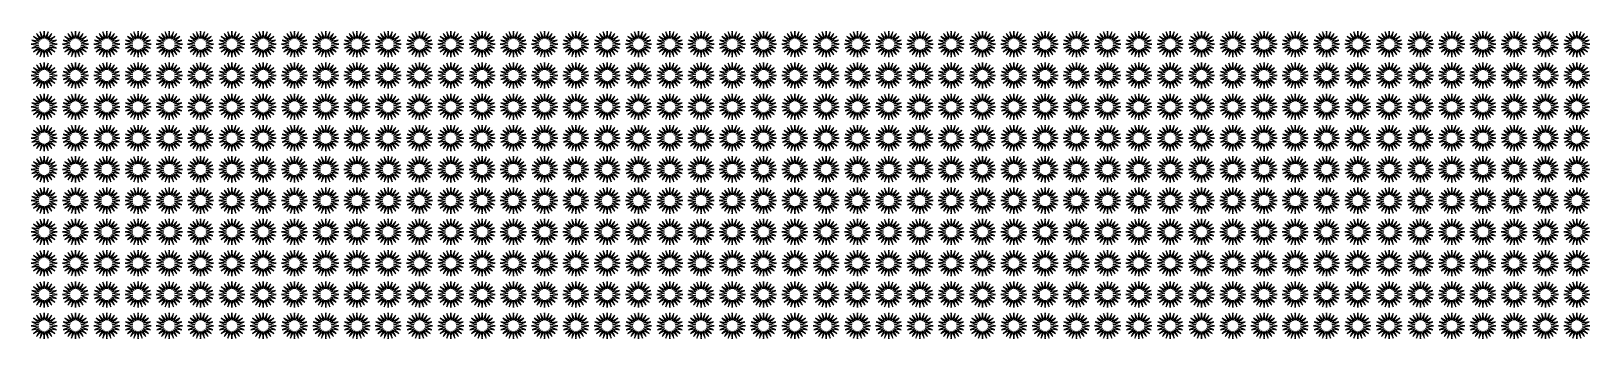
# Model space of a CAD drawing. Header units: millimetres. Extents: x 5 to 603, y 5 to 123.
import ezdxf

# ---------------------------------------------------------------- set-up
doc = ezdxf.new("R2010")
doc.units = ezdxf.units.MM
doc.layers.add('CUT', color=7, linetype='Continuous')

msp = doc.modelspace()

# ---------------------------------------------------------------- linework, layer by layer
at = {"layer": 'CUT'}
for points in [[(10, 113), (10.34, 115.83), (11.55, 113.24), (11, 116.04), (12.94, 113.95), (11.56, 116.44), (14.05, 115.06), (11.96, 117), (14.76, 116.45), (12.17, 117.66), (15, 118), (12.17, 118.34), (14.76, 119.55), (11.96, 119), (14.05, 120.94), (11.56, 119.56), (12.94, 122.05), (11, 119.96), (11.55, 122.76), (10.34, 120.17), (10, 123), (9.66, 120.17), (8.45, 122.76), (9, 119.96), (7.06, 122.05), (8.44, 119.56), (5.95, 120.94), (8.04, 119), (5.24, 119.55), (7.83, 118.34), (5, 118), (7.83, 117.66), (5.24, 116.45), (8.04, 117), (5.95, 115.06), (8.44, 116.44), (7.06, 113.95), (9, 116.04), (8.45, 113.24), (9.66, 115.83)], [(22, 113), (22.34, 115.83), (23.55, 113.24), (23, 116.04), (24.94, 113.95), (23.56, 116.44), (26.05, 115.06), (23.96, 117), (26.76, 116.45), (24.17, 117.66), (27, 118), (24.17, 118.34), (26.76, 119.55), (23.96, 119), (26.05, 120.94), (23.56, 119.56), (24.94, 122.05), (23, 119.96), (23.55, 122.76), (22.34, 120.17), (22, 123), (21.66, 120.17), (20.45, 122.76), (21, 119.96), (19.06, 122.05), (20.44, 119.56), (17.95, 120.94), (20.04, 119), (17.24, 119.55), (19.83, 118.34), (17, 118), (19.83, 117.66), (17.24, 116.45), (20.04, 117), (17.95, 115.06), (20.44, 116.44), (19.06, 113.95), (21, 116.04), (20.45, 113.24), (21.66, 115.83)], [(34, 113), (34.34, 115.83), (35.55, 113.24), (35, 116.04), (36.94, 113.95), (35.56, 116.44), (38.05, 115.06), (35.96, 117), (38.76, 116.45), (36.17, 117.66), (39, 118), (36.17, 118.34), (38.76, 119.55), (35.96, 119), (38.05, 120.94), (35.56, 119.56), (36.94, 122.05), (35, 119.96), (35.55, 122.76), (34.34, 120.17), (34, 123), (33.66, 120.17), (32.45, 122.76), (33, 119.96), (31.06, 122.05), (32.44, 119.56), (29.95, 120.94), (32.04, 119), (29.24, 119.55), (31.83, 118.34), (29, 118), (31.83, 117.66), (29.24, 116.45), (32.04, 117), (29.95, 115.06), (32.44, 116.44), (31.06, 113.95), (33, 116.04), (32.45, 113.24), (33.66, 115.83)], [(46, 113), (46.34, 115.83), (47.55, 113.24), (47, 116.04), (48.94, 113.95), (47.56, 116.44), (50.05, 115.06), (47.96, 117), (50.76, 116.45), (48.17, 117.66), (51, 118), (48.17, 118.34), (50.76, 119.55), (47.96, 119), (50.05, 120.94), (47.56, 119.56), (48.94, 122.05), (47, 119.96), (47.55, 122.76), (46.34, 120.17), (46, 123), (45.66, 120.17), (44.45, 122.76), (45, 119.96), (43.06, 122.05), (44.44, 119.56), (41.95, 120.94), (44.04, 119), (41.24, 119.55), (43.83, 118.34), (41, 118), (43.83, 117.66), (41.24, 116.45), (44.04, 117), (41.95, 115.06), (44.44, 116.44), (43.06, 113.95), (45, 116.04), (44.45, 113.24), (45.66, 115.83)], [(58, 113), (58.34, 115.83), (59.55, 113.24), (59, 116.04), (60.94, 113.95), (59.56, 116.44), (62.05, 115.06), (59.96, 117), (62.76, 116.45), (60.17, 117.66), (63, 118), (60.17, 118.34), (62.76, 119.55), (59.96, 119), (62.05, 120.94), (59.56, 119.56), (60.94, 122.05), (59, 119.96), (59.55, 122.76), (58.34, 120.17), (58, 123), (57.66, 120.17), (56.45, 122.76), (57, 119.96), (55.06, 122.05), (56.44, 119.56), (53.95, 120.94), (56.04, 119), (53.24, 119.55), (55.83, 118.34), (53, 118), (55.83, 117.66), (53.24, 116.45), (56.04, 117), (53.95, 115.06), (56.44, 116.44), (55.06, 113.95), (57, 116.04), (56.45, 113.24), (57.66, 115.83)], [(70, 113), (70.34, 115.83), (71.55, 113.24), (71, 116.04), (72.94, 113.95), (71.56, 116.44), (74.05, 115.06), (71.96, 117), (74.76, 116.45), (72.17, 117.66), (75, 118), (72.17, 118.34), (74.76, 119.55), (71.96, 119), (74.05, 120.94), (71.56, 119.56), (72.94, 122.05), (71, 119.96), (71.55, 122.76), (70.34, 120.17), (70, 123), (69.66, 120.17), (68.45, 122.76), (69, 119.96), (67.06, 122.05), (68.44, 119.56), (65.95, 120.94), (68.04, 119), (65.24, 119.55), (67.83, 118.34), (65, 118), (67.83, 117.66), (65.24, 116.45), (68.04, 117), (65.95, 115.06), (68.44, 116.44), (67.06, 113.95), (69, 116.04), (68.45, 113.24), (69.66, 115.83)], [(82, 113), (82.34, 115.83), (83.55, 113.24), (83, 116.04), (84.94, 113.95), (83.56, 116.44), (86.05, 115.06), (83.96, 117), (86.76, 116.45), (84.17, 117.66), (87, 118), (84.17, 118.34), (86.76, 119.55), (83.96, 119), (86.05, 120.94), (83.56, 119.56), (84.94, 122.05), (83, 119.96), (83.55, 122.76), (82.34, 120.17), (82, 123), (81.66, 120.17), (80.45, 122.76), (81, 119.96), (79.06, 122.05), (80.44, 119.56), (77.95, 120.94), (80.04, 119), (77.24, 119.55), (79.83, 118.34), (77, 118), (79.83, 117.66), (77.24, 116.45), (80.04, 117), (77.95, 115.06), (80.44, 116.44), (79.06, 113.95), (81, 116.04), (80.45, 113.24), (81.66, 115.83)], [(94, 113), (94.34, 115.83), (95.55, 113.24), (95, 116.04), (96.94, 113.95), (95.56, 116.44), (98.05, 115.06), (95.96, 117), (98.76, 116.45), (96.17, 117.66), (99, 118), (96.17, 118.34), (98.76, 119.55), (95.96, 119), (98.05, 120.94), (95.56, 119.56), (96.94, 122.05), (95, 119.96), (95.55, 122.76), (94.34, 120.17), (94, 123), (93.66, 120.17), (92.45, 122.76), (93, 119.96), (91.06, 122.05), (92.44, 119.56), (89.95, 120.94), (92.04, 119), (89.24, 119.55), (91.83, 118.34), (89, 118), (91.83, 117.66), (89.24, 116.45), (92.04, 117), (89.95, 115.06), (92.44, 116.44), (91.06, 113.95), (93, 116.04), (92.45, 113.24), (93.66, 115.83)], [(106, 113), (106.34, 115.83), (107.55, 113.24), (107, 116.04), (108.94, 113.95), (107.56, 116.44), (110.05, 115.06), (107.96, 117), (110.76, 116.45), (108.17, 117.66), (111, 118), (108.17, 118.34), (110.76, 119.55), (107.96, 119), (110.05, 120.94), (107.56, 119.56), (108.94, 122.05), (107, 119.96), (107.55, 122.76), (106.34, 120.17), (106, 123), (105.66, 120.17), (104.45, 122.76), (105, 119.96), (103.06, 122.05), (104.44, 119.56), (101.95, 120.94), (104.04, 119), (101.24, 119.55), (103.83, 118.34), (101, 118), (103.83, 117.66), (101.24, 116.45), (104.04, 117), (101.95, 115.06), (104.44, 116.44), (103.06, 113.95), (105, 116.04), (104.45, 113.24), (105.66, 115.83)], [(118, 113), (118.34, 115.83), (119.55, 113.24), (119, 116.04), (120.94, 113.95), (119.56, 116.44), (122.05, 115.06), (119.96, 117), (122.76, 116.45), (120.17, 117.66), (123, 118), (120.17, 118.34), (122.76, 119.55), (119.96, 119), (122.05, 120.94), (119.56, 119.56), (120.94, 122.05), (119, 119.96), (119.55, 122.76), (118.34, 120.17), (118, 123), (117.66, 120.17), (116.45, 122.76), (117, 119.96), (115.06, 122.05), (116.44, 119.56), (113.95, 120.94), (116.04, 119), (113.24, 119.55), (115.83, 118.34), (113, 118), (115.83, 117.66), (113.24, 116.45), (116.04, 117), (113.95, 115.06), (116.44, 116.44), (115.06, 113.95), (117, 116.04), (116.45, 113.24), (117.66, 115.83)], [(130, 113), (130.34, 115.83), (131.55, 113.24), (131, 116.04), (132.94, 113.95), (131.56, 116.44), (134.05, 115.06), (131.96, 117), (134.76, 116.45), (132.17, 117.66), (135, 118), (132.17, 118.34), (134.76, 119.55), (131.96, 119), (134.05, 120.94), (131.56, 119.56), (132.94, 122.05), (131, 119.96), (131.55, 122.76), (130.34, 120.17), (130, 123), (129.66, 120.17), (128.45, 122.76), (129, 119.96), (127.06, 122.05), (128.44, 119.56), (125.95, 120.94), (128.04, 119), (125.24, 119.55), (127.83, 118.34), (125, 118), (127.83, 117.66), (125.24, 116.45), (128.04, 117), (125.95, 115.06), (128.44, 116.44), (127.06, 113.95), (129, 116.04), (128.45, 113.24), (129.66, 115.83)], [(142, 113), (142.34, 115.83), (143.55, 113.24), (143, 116.04), (144.94, 113.95), (143.56, 116.44), (146.05, 115.06), (143.96, 117), (146.76, 116.45), (144.17, 117.66), (147, 118), (144.17, 118.34), (146.76, 119.55), (143.96, 119), (146.05, 120.94), (143.56, 119.56), (144.94, 122.05), (143, 119.96), (143.55, 122.76), (142.34, 120.17), (142, 123), (141.66, 120.17), (140.45, 122.76), (141, 119.96), (139.06, 122.05), (140.44, 119.56), (137.95, 120.94), (140.04, 119), (137.24, 119.55), (139.83, 118.34), (137, 118), (139.83, 117.66), (137.24, 116.45), (140.04, 117), (137.95, 115.06), (140.44, 116.44), (139.06, 113.95), (141, 116.04), (140.45, 113.24), (141.66, 115.83)], [(154, 113), (154.34, 115.83), (155.55, 113.24), (155, 116.04), (156.94, 113.95), (155.56, 116.44), (158.05, 115.06), (155.96, 117), (158.76, 116.45), (156.17, 117.66), (159, 118), (156.17, 118.34), (158.76, 119.55), (155.96, 119), (158.05, 120.94), (155.56, 119.56), (156.94, 122.05), (155, 119.96), (155.55, 122.76), (154.34, 120.17), (154, 123), (153.66, 120.17), (152.45, 122.76), (153, 119.96), (151.06, 122.05), (152.44, 119.56), (149.95, 120.94), (152.04, 119), (149.24, 119.55), (151.83, 118.34), (149, 118), (151.83, 117.66), (149.24, 116.45), (152.04, 117), (149.95, 115.06), (152.44, 116.44), (151.06, 113.95), (153, 116.04), (152.45, 113.24), (153.66, 115.83)], [(166, 113), (166.34, 115.83), (167.55, 113.24), (167, 116.04), (168.94, 113.95), (167.56, 116.44), (170.05, 115.06), (167.96, 117), (170.76, 116.45), (168.17, 117.66), (171, 118), (168.17, 118.34), (170.76, 119.55), (167.96, 119), (170.05, 120.94), (167.56, 119.56), (168.94, 122.05), (167, 119.96), (167.55, 122.76), (166.34, 120.17), (166, 123), (165.66, 120.17), (164.45, 122.76), (165, 119.96), (163.06, 122.05), (164.44, 119.56), (161.95, 120.94), (164.04, 119), (161.24, 119.55), (163.83, 118.34), (161, 118), (163.83, 117.66), (161.24, 116.45), (164.04, 117), (161.95, 115.06), (164.44, 116.44), (163.06, 113.95), (165, 116.04), (164.45, 113.24), (165.66, 115.83)], [(178, 113), (178.34, 115.83), (179.55, 113.24), (179, 116.04), (180.94, 113.95), (179.56, 116.44), (182.05, 115.06), (179.96, 117), (182.76, 116.45), (180.17, 117.66), (183, 118), (180.17, 118.34), (182.76, 119.55), (179.96, 119), (182.05, 120.94), (179.56, 119.56), (180.94, 122.05), (179, 119.96), (179.55, 122.76), (178.34, 120.17), (178, 123), (177.66, 120.17), (176.45, 122.76), (177, 119.96), (175.06, 122.05), (176.44, 119.56), (173.95, 120.94), (176.04, 119), (173.24, 119.55), (175.83, 118.34), (173, 118), (175.83, 117.66), (173.24, 116.45), (176.04, 117), (173.95, 115.06), (176.44, 116.44), (175.06, 113.95), (177, 116.04), (176.45, 113.24), (177.66, 115.83)], [(190, 113), (190.34, 115.83), (191.55, 113.24), (191, 116.04), (192.94, 113.95), (191.56, 116.44), (194.05, 115.06), (191.96, 117), (194.76, 116.45), (192.17, 117.66), (195, 118), (192.17, 118.34), (194.76, 119.55), (191.96, 119), (194.05, 120.94), (191.56, 119.56), (192.94, 122.05), (191, 119.96), (191.55, 122.76), (190.34, 120.17), (190, 123), (189.66, 120.17), (188.45, 122.76), (189, 119.96), (187.06, 122.05), (188.44, 119.56), (185.95, 120.94), (188.04, 119), (185.24, 119.55), (187.83, 118.34), (185, 118), (187.83, 117.66), (185.24, 116.45), (188.04, 117), (185.95, 115.06), (188.44, 116.44), (187.06, 113.95), (189, 116.04), (188.45, 113.24), (189.66, 115.83)], [(202, 113), (202.34, 115.83), (203.55, 113.24), (203, 116.04), (204.94, 113.95), (203.56, 116.44), (206.05, 115.06), (203.96, 117), (206.76, 116.45), (204.17, 117.66), (207, 118), (204.17, 118.34), (206.76, 119.55), (203.96, 119), (206.05, 120.94), (203.56, 119.56), (204.94, 122.05), (203, 119.96), (203.55, 122.76), (202.34, 120.17), (202, 123), (201.66, 120.17), (200.45, 122.76), (201, 119.96), (199.06, 122.05), (200.44, 119.56), (197.95, 120.94), (200.04, 119), (197.24, 119.55), (199.83, 118.34), (197, 118), (199.83, 117.66), (197.24, 116.45), (200.04, 117), (197.95, 115.06), (200.44, 116.44), (199.06, 113.95), (201, 116.04), (200.45, 113.24), (201.66, 115.83)], [(214, 113), (214.34, 115.83), (215.55, 113.24), (215, 116.04), (216.94, 113.95), (215.56, 116.44), (218.05, 115.06), (215.96, 117), (218.76, 116.45), (216.17, 117.66), (219, 118), (216.17, 118.34), (218.76, 119.55), (215.96, 119), (218.05, 120.94), (215.56, 119.56), (216.94, 122.05), (215, 119.96), (215.55, 122.76), (214.34, 120.17), (214, 123), (213.66, 120.17), (212.45, 122.76), (213, 119.96), (211.06, 122.05), (212.44, 119.56), (209.95, 120.94), (212.04, 119), (209.24, 119.55), (211.83, 118.34), (209, 118), (211.83, 117.66), (209.24, 116.45), (212.04, 117), (209.95, 115.06), (212.44, 116.44), (211.06, 113.95), (213, 116.04), (212.45, 113.24), (213.66, 115.83)], [(226, 113), (226.34, 115.83), (227.55, 113.24), (227, 116.04), (228.94, 113.95), (227.56, 116.44), (230.05, 115.06), (227.96, 117), (230.76, 116.45), (228.17, 117.66), (231, 118), (228.17, 118.34), (230.76, 119.55), (227.96, 119), (230.05, 120.94), (227.56, 119.56), (228.94, 122.05), (227, 119.96), (227.55, 122.76), (226.34, 120.17), (226, 123), (225.66, 120.17), (224.45, 122.76), (225, 119.96), (223.06, 122.05), (224.44, 119.56), (221.95, 120.94), (224.04, 119), (221.24, 119.55), (223.83, 118.34), (221, 118), (223.83, 117.66), (221.24, 116.45), (224.04, 117), (221.95, 115.06), (224.44, 116.44), (223.06, 113.95), (225, 116.04), (224.45, 113.24), (225.66, 115.83)], [(238, 113), (238.34, 115.83), (239.55, 113.24), (239, 116.04), (240.94, 113.95), (239.56, 116.44), (242.05, 115.06), (239.96, 117), (242.76, 116.45), (240.17, 117.66), (243, 118), (240.17, 118.34), (242.76, 119.55), (239.96, 119), (242.05, 120.94), (239.56, 119.56), (240.94, 122.05), (239, 119.96), (239.55, 122.76), (238.34, 120.17), (238, 123), (237.66, 120.17), (236.45, 122.76), (237, 119.96), (235.06, 122.05), (236.44, 119.56), (233.95, 120.94), (236.04, 119), (233.24, 119.55), (235.83, 118.34), (233, 118), (235.83, 117.66), (233.24, 116.45), (236.04, 117), (233.95, 115.06), (236.44, 116.44), (235.06, 113.95), (237, 116.04), (236.45, 113.24), (237.66, 115.83)], [(250, 113), (250.34, 115.83), (251.55, 113.24), (251, 116.04), (252.94, 113.95), (251.56, 116.44), (254.05, 115.06), (251.96, 117), (254.76, 116.45), (252.17, 117.66), (255, 118), (252.17, 118.34), (254.76, 119.55), (251.96, 119), (254.05, 120.94), (251.56, 119.56), (252.94, 122.05), (251, 119.96), (251.55, 122.76), (250.34, 120.17), (250, 123), (249.66, 120.17), (248.45, 122.76), (249, 119.96), (247.06, 122.05), (248.44, 119.56), (245.95, 120.94), (248.04, 119), (245.24, 119.55), (247.83, 118.34), (245, 118), (247.83, 117.66), (245.24, 116.45), (248.04, 117), (245.95, 115.06), (248.44, 116.44), (247.06, 113.95), (249, 116.04), (248.45, 113.24), (249.66, 115.83)], [(262, 113), (262.34, 115.83), (263.55, 113.24), (263, 116.04), (264.94, 113.95), (263.56, 116.44), (266.05, 115.06), (263.96, 117), (266.76, 116.45), (264.17, 117.66), (267, 118), (264.17, 118.34), (266.76, 119.55), (263.96, 119), (266.05, 120.94), (263.56, 119.56), (264.94, 122.05), (263, 119.96), (263.55, 122.76), (262.34, 120.17), (262, 123), (261.66, 120.17), (260.45, 122.76), (261, 119.96), (259.06, 122.05), (260.44, 119.56), (257.95, 120.94), (260.04, 119), (257.24, 119.55), (259.83, 118.34), (257, 118), (259.83, 117.66), (257.24, 116.45), (260.04, 117), (257.95, 115.06), (260.44, 116.44), (259.06, 113.95), (261, 116.04), (260.45, 113.24), (261.66, 115.83)], [(274, 113), (274.34, 115.83), (275.55, 113.24), (275, 116.04), (276.94, 113.95), (275.56, 116.44), (278.05, 115.06), (275.96, 117), (278.76, 116.45), (276.17, 117.66), (279, 118), (276.17, 118.34), (278.76, 119.55), (275.96, 119), (278.05, 120.94), (275.56, 119.56), (276.94, 122.05), (275, 119.96), (275.55, 122.76), (274.34, 120.17), (274, 123), (273.66, 120.17), (272.45, 122.76), (273, 119.96), (271.06, 122.05), (272.44, 119.56), (269.95, 120.94), (272.04, 119), (269.24, 119.55), (271.83, 118.34), (269, 118), (271.83, 117.66), (269.24, 116.45), (272.04, 117), (269.95, 115.06), (272.44, 116.44), (271.06, 113.95), (273, 116.04), (272.45, 113.24), (273.66, 115.83)], [(286, 113), (286.34, 115.83), (287.55, 113.24), (287, 116.04), (288.94, 113.95), (287.56, 116.44), (290.05, 115.06), (287.96, 117), (290.76, 116.45), (288.17, 117.66), (291, 118), (288.17, 118.34), (290.76, 119.55), (287.96, 119), (290.05, 120.94), (287.56, 119.56), (288.94, 122.05), (287, 119.96), (287.55, 122.76), (286.34, 120.17), (286, 123), (285.66, 120.17), (284.45, 122.76), (285, 119.96), (283.06, 122.05), (284.44, 119.56), (281.95, 120.94), (284.04, 119), (281.24, 119.55), (283.83, 118.34), (281, 118), (283.83, 117.66), (281.24, 116.45), (284.04, 117), (281.95, 115.06), (284.44, 116.44), (283.06, 113.95), (285, 116.04), (284.45, 113.24), (285.66, 115.83)], [(298, 113), (298.34, 115.83), (299.55, 113.24), (299, 116.04), (300.94, 113.95), (299.56, 116.44), (302.05, 115.06), (299.96, 117), (302.76, 116.45), (300.17, 117.66), (303, 118), (300.17, 118.34), (302.76, 119.55), (299.96, 119), (302.05, 120.94), (299.56, 119.56), (300.94, 122.05), (299, 119.96), (299.55, 122.76), (298.34, 120.17), (298, 123), (297.66, 120.17), (296.45, 122.76), (297, 119.96), (295.06, 122.05), (296.44, 119.56), (293.95, 120.94), (296.04, 119), (293.24, 119.55), (295.83, 118.34), (293, 118), (295.83, 117.66), (293.24, 116.45), (296.04, 117), (293.95, 115.06), (296.44, 116.44), (295.06, 113.95), (297, 116.04), (296.45, 113.24), (297.66, 115.83)], [(310, 113), (310.34, 115.83), (311.55, 113.24), (311, 116.04), (312.94, 113.95), (311.56, 116.44), (314.05, 115.06), (311.96, 117), (314.76, 116.45), (312.17, 117.66), (315, 118), (312.17, 118.34), (314.76, 119.55), (311.96, 119), (314.05, 120.94), (311.56, 119.56), (312.94, 122.05), (311, 119.96), (311.55, 122.76), (310.34, 120.17), (310, 123), (309.66, 120.17), (308.45, 122.76), (309, 119.96), (307.06, 122.05), (308.44, 119.56), (305.95, 120.94), (308.04, 119), (305.24, 119.55), (307.83, 118.34), (305, 118), (307.83, 117.66), (305.24, 116.45), (308.04, 117), (305.95, 115.06), (308.44, 116.44), (307.06, 113.95), (309, 116.04), (308.45, 113.24), (309.66, 115.83)], [(322, 113), (322.34, 115.83), (323.55, 113.24), (323, 116.04), (324.94, 113.95), (323.56, 116.44), (326.05, 115.06), (323.96, 117), (326.76, 116.45), (324.17, 117.66), (327, 118), (324.17, 118.34), (326.76, 119.55), (323.96, 119), (326.05, 120.94), (323.56, 119.56), (324.94, 122.05), (323, 119.96), (323.55, 122.76), (322.34, 120.17), (322, 123), (321.66, 120.17), (320.45, 122.76), (321, 119.96), (319.06, 122.05), (320.44, 119.56), (317.95, 120.94), (320.04, 119), (317.24, 119.55), (319.83, 118.34), (317, 118), (319.83, 117.66), (317.24, 116.45), (320.04, 117), (317.95, 115.06), (320.44, 116.44), (319.06, 113.95), (321, 116.04), (320.45, 113.24), (321.66, 115.83)], [(334, 113), (334.34, 115.83), (335.55, 113.24), (335, 116.04), (336.94, 113.95), (335.56, 116.44), (338.05, 115.06), (335.96, 117), (338.76, 116.45), (336.17, 117.66), (339, 118), (336.17, 118.34), (338.76, 119.55), (335.96, 119), (338.05, 120.94), (335.56, 119.56), (336.94, 122.05), (335, 119.96), (335.55, 122.76), (334.34, 120.17), (334, 123), (333.66, 120.17), (332.45, 122.76), (333, 119.96), (331.06, 122.05), (332.44, 119.56), (329.95, 120.94), (332.04, 119), (329.24, 119.55), (331.83, 118.34), (329, 118), (331.83, 117.66), (329.24, 116.45), (332.04, 117), (329.95, 115.06), (332.44, 116.44), (331.06, 113.95), (333, 116.04), (332.45, 113.24), (333.66, 115.83)], [(346, 113), (346.34, 115.83), (347.55, 113.24), (347, 116.04), (348.94, 113.95), (347.56, 116.44), (350.05, 115.06), (347.96, 117), (350.76, 116.45), (348.17, 117.66), (351, 118), (348.17, 118.34), (350.76, 119.55), (347.96, 119), (350.05, 120.94), (347.56, 119.56), (348.94, 122.05), (347, 119.96), (347.55, 122.76), (346.34, 120.17), (346, 123), (345.66, 120.17), (344.45, 122.76), (345, 119.96), (343.06, 122.05), (344.44, 119.56), (341.95, 120.94), (344.04, 119), (341.24, 119.55), (343.83, 118.34), (341, 118), (343.83, 117.66), (341.24, 116.45), (344.04, 117), (341.95, 115.06), (344.44, 116.44), (343.06, 113.95), (345, 116.04), (344.45, 113.24), (345.66, 115.83)], [(358, 113), (358.34, 115.83), (359.55, 113.24), (359, 116.04), (360.94, 113.95), (359.56, 116.44), (362.05, 115.06), (359.96, 117), (362.76, 116.45), (360.17, 117.66), (363, 118), (360.17, 118.34), (362.76, 119.55), (359.96, 119), (362.05, 120.94), (359.56, 119.56), (360.94, 122.05), (359, 119.96), (359.55, 122.76), (358.34, 120.17), (358, 123), (357.66, 120.17), (356.45, 122.76), (357, 119.96), (355.06, 122.05), (356.44, 119.56), (353.95, 120.94), (356.04, 119), (353.24, 119.55), (355.83, 118.34), (353, 118), (355.83, 117.66), (353.24, 116.45), (356.04, 117), (353.95, 115.06), (356.44, 116.44), (355.06, 113.95), (357, 116.04), (356.45, 113.24), (357.66, 115.83)], [(370, 113), (370.34, 115.83), (371.55, 113.24), (371, 116.04), (372.94, 113.95), (371.56, 116.44), (374.05, 115.06), (371.96, 117), (374.76, 116.45), (372.17, 117.66), (375, 118), (372.17, 118.34), (374.76, 119.55), (371.96, 119), (374.05, 120.94), (371.56, 119.56), (372.94, 122.05), (371, 119.96), (371.55, 122.76), (370.34, 120.17), (370, 123), (369.66, 120.17), (368.45, 122.76), (369, 119.96), (367.06, 122.05), (368.44, 119.56), (365.95, 120.94), (368.04, 119), (365.24, 119.55), (367.83, 118.34), (365, 118), (367.83, 117.66), (365.24, 116.45), (368.04, 117), (365.95, 115.06), (368.44, 116.44), (367.06, 113.95), (369, 116.04), (368.45, 113.24), (369.66, 115.83)], [(382, 113), (382.34, 115.83), (383.55, 113.24), (383, 116.04), (384.94, 113.95), (383.56, 116.44), (386.05, 115.06), (383.96, 117), (386.76, 116.45), (384.17, 117.66), (387, 118), (384.17, 118.34), (386.76, 119.55), (383.96, 119), (386.05, 120.94), (383.56, 119.56), (384.94, 122.05), (383, 119.96), (383.55, 122.76), (382.34, 120.17), (382, 123), (381.66, 120.17), (380.45, 122.76), (381, 119.96), (379.06, 122.05), (380.44, 119.56), (377.95, 120.94), (380.04, 119), (377.24, 119.55), (379.83, 118.34), (377, 118), (379.83, 117.66), (377.24, 116.45), (380.04, 117), (377.95, 115.06), (380.44, 116.44), (379.06, 113.95), (381, 116.04), (380.45, 113.24), (381.66, 115.83)], [(394, 113), (394.34, 115.83), (395.55, 113.24), (395, 116.04), (396.94, 113.95), (395.56, 116.44), (398.05, 115.06), (395.96, 117), (398.76, 116.45), (396.17, 117.66), (399, 118), (396.17, 118.34), (398.76, 119.55), (395.96, 119), (398.05, 120.94), (395.56, 119.56), (396.94, 122.05), (395, 119.96), (395.55, 122.76), (394.34, 120.17), (394, 123), (393.66, 120.17), (392.45, 122.76), (393, 119.96), (391.06, 122.05), (392.44, 119.56), (389.95, 120.94), (392.04, 119), (389.24, 119.55), (391.83, 118.34), (389, 118), (391.83, 117.66), (389.24, 116.45), (392.04, 117), (389.95, 115.06), (392.44, 116.44), (391.06, 113.95), (393, 116.04), (392.45, 113.24), (393.66, 115.83)], [(406, 113), (406.34, 115.83), (407.55, 113.24), (407, 116.04), (408.94, 113.95), (407.56, 116.44), (410.05, 115.06), (407.96, 117), (410.76, 116.45), (408.17, 117.66), (411, 118), (408.17, 118.34), (410.76, 119.55), (407.96, 119), (410.05, 120.94), (407.56, 119.56), (408.94, 122.05), (407, 119.96), (407.55, 122.76), (406.34, 120.17), (406, 123), (405.66, 120.17), (404.45, 122.76), (405, 119.96), (403.06, 122.05), (404.44, 119.56), (401.95, 120.94), (404.04, 119), (401.24, 119.55), (403.83, 118.34), (401, 118), (403.83, 117.66), (401.24, 116.45), (404.04, 117), (401.95, 115.06), (404.44, 116.44), (403.06, 113.95), (405, 116.04), (404.45, 113.24), (405.66, 115.83)], [(418, 113), (418.34, 115.83), (419.55, 113.24), (419, 116.04), (420.94, 113.95), (419.56, 116.44), (422.05, 115.06), (419.96, 117), (422.76, 116.45), (420.17, 117.66), (423, 118), (420.17, 118.34), (422.76, 119.55), (419.96, 119), (422.05, 120.94), (419.56, 119.56), (420.94, 122.05), (419, 119.96), (419.55, 122.76), (418.34, 120.17), (418, 123), (417.66, 120.17), (416.45, 122.76), (417, 119.96), (415.06, 122.05), (416.44, 119.56), (413.95, 120.94), (416.04, 119), (413.24, 119.55), (415.83, 118.34), (413, 118), (415.83, 117.66), (413.24, 116.45), (416.04, 117), (413.95, 115.06), (416.44, 116.44), (415.06, 113.95), (417, 116.04), (416.45, 113.24), (417.66, 115.83)], [(430, 113), (430.34, 115.83), (431.55, 113.24), (431, 116.04), (432.94, 113.95), (431.56, 116.44), (434.05, 115.06), (431.96, 117), (434.76, 116.45), (432.17, 117.66), (435, 118), (432.17, 118.34), (434.76, 119.55), (431.96, 119), (434.05, 120.94), (431.56, 119.56), (432.94, 122.05), (431, 119.96), (431.55, 122.76), (430.34, 120.17), (430, 123), (429.66, 120.17), (428.45, 122.76), (429, 119.96), (427.06, 122.05), (428.44, 119.56), (425.95, 120.94), (428.04, 119), (425.24, 119.55), (427.83, 118.34), (425, 118), (427.83, 117.66), (425.24, 116.45), (428.04, 117), (425.95, 115.06), (428.44, 116.44), (427.06, 113.95), (429, 116.04), (428.45, 113.24), (429.66, 115.83)], [(442, 113), (442.34, 115.83), (443.55, 113.24), (443, 116.04), (444.94, 113.95), (443.56, 116.44), (446.05, 115.06), (443.96, 117), (446.76, 116.45), (444.17, 117.66), (447, 118), (444.17, 118.34), (446.76, 119.55), (443.96, 119), (446.05, 120.94), (443.56, 119.56), (444.94, 122.05), (443, 119.96), (443.55, 122.76), (442.34, 120.17), (442, 123), (441.66, 120.17), (440.45, 122.76), (441, 119.96), (439.06, 122.05), (440.44, 119.56), (437.95, 120.94), (440.04, 119), (437.24, 119.55), (439.83, 118.34), (437, 118), (439.83, 117.66), (437.24, 116.45), (440.04, 117), (437.95, 115.06), (440.44, 116.44), (439.06, 113.95), (441, 116.04), (440.45, 113.24), (441.66, 115.83)], [(454, 113), (454.34, 115.83), (455.55, 113.24), (455, 116.04), (456.94, 113.95), (455.56, 116.44), (458.05, 115.06), (455.96, 117), (458.76, 116.45), (456.17, 117.66), (459, 118), (456.17, 118.34), (458.76, 119.55), (455.96, 119), (458.05, 120.94), (455.56, 119.56), (456.94, 122.05), (455, 119.96), (455.55, 122.76), (454.34, 120.17), (454, 123), (453.66, 120.17), (452.45, 122.76), (453, 119.96), (451.06, 122.05), (452.44, 119.56), (449.95, 120.94), (452.04, 119), (449.24, 119.55), (451.83, 118.34), (449, 118), (451.83, 117.66), (449.24, 116.45), (452.04, 117), (449.95, 115.06), (452.44, 116.44), (451.06, 113.95), (453, 116.04), (452.45, 113.24), (453.66, 115.83)], [(466, 113), (466.34, 115.83), (467.55, 113.24), (467, 116.04), (468.94, 113.95), (467.56, 116.44), (470.05, 115.06), (467.96, 117), (470.76, 116.45), (468.17, 117.66), (471, 118), (468.17, 118.34), (470.76, 119.55), (467.96, 119), (470.05, 120.94), (467.56, 119.56), (468.94, 122.05), (467, 119.96), (467.55, 122.76), (466.34, 120.17), (466, 123), (465.66, 120.17), (464.45, 122.76), (465, 119.96), (463.06, 122.05), (464.44, 119.56), (461.95, 120.94), (464.04, 119), (461.24, 119.55), (463.83, 118.34), (461, 118), (463.83, 117.66), (461.24, 116.45), (464.04, 117), (461.95, 115.06), (464.44, 116.44), (463.06, 113.95), (465, 116.04), (464.45, 113.24), (465.66, 115.83)], [(478, 113), (478.34, 115.83), (479.55, 113.24), (479, 116.04), (480.94, 113.95), (479.56, 116.44), (482.05, 115.06), (479.96, 117), (482.76, 116.45), (480.17, 117.66), (483, 118), (480.17, 118.34), (482.76, 119.55), (479.96, 119), (482.05, 120.94), (479.56, 119.56), (480.94, 122.05), (479, 119.96), (479.55, 122.76), (478.34, 120.17), (478, 123), (477.66, 120.17), (476.45, 122.76), (477, 119.96), (475.06, 122.05), (476.44, 119.56), (473.95, 120.94), (476.04, 119), (473.24, 119.55), (475.83, 118.34), (473, 118), (475.83, 117.66), (473.24, 116.45), (476.04, 117), (473.95, 115.06), (476.44, 116.44), (475.06, 113.95), (477, 116.04), (476.45, 113.24), (477.66, 115.83)], [(490, 113), (490.34, 115.83), (491.55, 113.24), (491, 116.04), (492.94, 113.95), (491.56, 116.44), (494.05, 115.06), (491.96, 117), (494.76, 116.45), (492.17, 117.66), (495, 118), (492.17, 118.34), (494.76, 119.55), (491.96, 119), (494.05, 120.94), (491.56, 119.56), (492.94, 122.05), (491, 119.96), (491.55, 122.76), (490.34, 120.17), (490, 123), (489.66, 120.17), (488.45, 122.76), (489, 119.96), (487.06, 122.05), (488.44, 119.56), (485.95, 120.94), (488.04, 119), (485.24, 119.55), (487.83, 118.34), (485, 118), (487.83, 117.66), (485.24, 116.45), (488.04, 117), (485.95, 115.06), (488.44, 116.44), (487.06, 113.95), (489, 116.04), (488.45, 113.24), (489.66, 115.83)], [(502, 113), (502.34, 115.83), (503.55, 113.24), (503, 116.04), (504.94, 113.95), (503.56, 116.44), (506.05, 115.06), (503.96, 117), (506.76, 116.45), (504.17, 117.66), (507, 118), (504.17, 118.34), (506.76, 119.55), (503.96, 119), (506.05, 120.94), (503.56, 119.56), (504.94, 122.05), (503, 119.96), (503.55, 122.76), (502.34, 120.17), (502, 123), (501.66, 120.17), (500.45, 122.76), (501, 119.96), (499.06, 122.05), (500.44, 119.56), (497.95, 120.94), (500.04, 119), (497.24, 119.55), (499.83, 118.34), (497, 118), (499.83, 117.66), (497.24, 116.45), (500.04, 117), (497.95, 115.06), (500.44, 116.44), (499.06, 113.95), (501, 116.04), (500.45, 113.24), (501.66, 115.83)], [(514, 113), (514.34, 115.83), (515.55, 113.24), (515, 116.04), (516.94, 113.95), (515.56, 116.44), (518.05, 115.06), (515.96, 117), (518.76, 116.45), (516.17, 117.66), (519, 118), (516.17, 118.34), (518.76, 119.55), (515.96, 119), (518.05, 120.94), (515.56, 119.56), (516.94, 122.05), (515, 119.96), (515.55, 122.76), (514.34, 120.17), (514, 123), (513.66, 120.17), (512.45, 122.76), (513, 119.96), (511.06, 122.05), (512.44, 119.56), (509.95, 120.94), (512.04, 119), (509.24, 119.55), (511.83, 118.34), (509, 118), (511.83, 117.66), (509.24, 116.45), (512.04, 117), (509.95, 115.06), (512.44, 116.44), (511.06, 113.95), (513, 116.04), (512.45, 113.24), (513.66, 115.83)], [(526, 113), (526.34, 115.83), (527.55, 113.24), (527, 116.04), (528.94, 113.95), (527.56, 116.44), (530.05, 115.06), (527.96, 117), (530.76, 116.45), (528.17, 117.66), (531, 118), (528.17, 118.34), (530.76, 119.55), (527.96, 119), (530.05, 120.94), (527.56, 119.56), (528.94, 122.05), (527, 119.96), (527.55, 122.76), (526.34, 120.17), (526, 123), (525.66, 120.17), (524.45, 122.76), (525, 119.96), (523.06, 122.05), (524.44, 119.56), (521.95, 120.94), (524.04, 119), (521.24, 119.55), (523.83, 118.34), (521, 118), (523.83, 117.66), (521.24, 116.45), (524.04, 117), (521.95, 115.06), (524.44, 116.44), (523.06, 113.95), (525, 116.04), (524.45, 113.24), (525.66, 115.83)], [(538, 113), (538.34, 115.83), (539.55, 113.24), (539, 116.04), (540.94, 113.95), (539.56, 116.44), (542.05, 115.06), (539.96, 117), (542.76, 116.45), (540.17, 117.66), (543, 118), (540.17, 118.34), (542.76, 119.55), (539.96, 119), (542.05, 120.94), (539.56, 119.56), (540.94, 122.05), (539, 119.96), (539.55, 122.76), (538.34, 120.17), (538, 123), (537.66, 120.17), (536.45, 122.76), (537, 119.96), (535.06, 122.05), (536.44, 119.56), (533.95, 120.94), (536.04, 119), (533.24, 119.55), (535.83, 118.34), (533, 118), (535.83, 117.66), (533.24, 116.45), (536.04, 117), (533.95, 115.06), (536.44, 116.44), (535.06, 113.95), (537, 116.04), (536.45, 113.24), (537.66, 115.83)], [(550, 113), (550.34, 115.83), (551.55, 113.24), (551, 116.04), (552.94, 113.95), (551.56, 116.44), (554.05, 115.06), (551.96, 117), (554.76, 116.45), (552.17, 117.66), (555, 118), (552.17, 118.34), (554.76, 119.55), (551.96, 119), (554.05, 120.94), (551.56, 119.56), (552.94, 122.05), (551, 119.96), (551.55, 122.76), (550.34, 120.17), (550, 123), (549.66, 120.17), (548.45, 122.76), (549, 119.96), (547.06, 122.05), (548.44, 119.56), (545.95, 120.94), (548.04, 119), (545.24, 119.55), (547.83, 118.34), (545, 118), (547.83, 117.66), (545.24, 116.45), (548.04, 117), (545.95, 115.06), (548.44, 116.44), (547.06, 113.95), (549, 116.04), (548.45, 113.24), (549.66, 115.83)], [(562, 113), (562.34, 115.83), (563.55, 113.24), (563, 116.04), (564.94, 113.95), (563.56, 116.44), (566.05, 115.06), (563.96, 117), (566.76, 116.45), (564.17, 117.66), (567, 118), (564.17, 118.34), (566.76, 119.55), (563.96, 119), (566.05, 120.94), (563.56, 119.56), (564.94, 122.05), (563, 119.96), (563.55, 122.76), (562.34, 120.17), (562, 123), (561.66, 120.17), (560.45, 122.76), (561, 119.96), (559.06, 122.05), (560.44, 119.56), (557.95, 120.94), (560.04, 119), (557.24, 119.55), (559.83, 118.34), (557, 118), (559.83, 117.66), (557.24, 116.45), (560.04, 117), (557.95, 115.06), (560.44, 116.44), (559.06, 113.95), (561, 116.04), (560.45, 113.24), (561.66, 115.83)], [(574, 113), (574.34, 115.83), (575.55, 113.24), (575, 116.04), (576.94, 113.95), (575.56, 116.44), (578.05, 115.06), (575.96, 117), (578.76, 116.45), (576.17, 117.66), (579, 118), (576.17, 118.34), (578.76, 119.55), (575.96, 119), (578.05, 120.94), (575.56, 119.56), (576.94, 122.05), (575, 119.96), (575.55, 122.76), (574.34, 120.17), (574, 123), (573.66, 120.17), (572.45, 122.76), (573, 119.96), (571.06, 122.05), (572.44, 119.56), (569.95, 120.94), (572.04, 119), (569.24, 119.55), (571.83, 118.34), (569, 118), (571.83, 117.66), (569.24, 116.45), (572.04, 117), (569.95, 115.06), (572.44, 116.44), (571.06, 113.95), (573, 116.04), (572.45, 113.24), (573.66, 115.83)], [(586, 113), (586.34, 115.83), (587.55, 113.24), (587, 116.04), (588.94, 113.95), (587.56, 116.44), (590.05, 115.06), (587.96, 117), (590.76, 116.45), (588.17, 117.66), (591, 118), (588.17, 118.34), (590.76, 119.55), (587.96, 119), (590.05, 120.94), (587.56, 119.56), (588.94, 122.05), (587, 119.96), (587.55, 122.76), (586.34, 120.17), (586, 123), (585.66, 120.17), (584.45, 122.76), (585, 119.96), (583.06, 122.05), (584.44, 119.56), (581.95, 120.94), (584.04, 119), (581.24, 119.55), (583.83, 118.34), (581, 118), (583.83, 117.66), (581.24, 116.45), (584.04, 117), (581.95, 115.06), (584.44, 116.44), (583.06, 113.95), (585, 116.04), (584.45, 113.24), (585.66, 115.83)], [(598, 113), (598.34, 115.83), (599.55, 113.24), (599, 116.04), (600.94, 113.95), (599.56, 116.44), (602.05, 115.06), (599.96, 117), (602.76, 116.45), (600.17, 117.66), (603, 118), (600.17, 118.34), (602.76, 119.55), (599.96, 119), (602.05, 120.94), (599.56, 119.56), (600.94, 122.05), (599, 119.96), (599.55, 122.76), (598.34, 120.17), (598, 123), (597.66, 120.17), (596.45, 122.76), (597, 119.96), (595.06, 122.05), (596.44, 119.56), (593.95, 120.94), (596.04, 119), (593.24, 119.55), (595.83, 118.34), (593, 118), (595.83, 117.66), (593.24, 116.45), (596.04, 117), (593.95, 115.06), (596.44, 116.44), (595.06, 113.95), (597, 116.04), (596.45, 113.24), (597.66, 115.83)], [(10, 101), (10.34, 103.83), (11.55, 101.24), (11, 104.04), (12.94, 101.95), (11.56, 104.44), (14.05, 103.06), (11.96, 105), (14.76, 104.45), (12.17, 105.66), (15, 106), (12.17, 106.34), (14.76, 107.55), (11.96, 107), (14.05, 108.94), (11.56, 107.56), (12.94, 110.05), (11, 107.96), (11.55, 110.76), (10.34, 108.17), (10, 111), (9.66, 108.17), (8.45, 110.76), (9, 107.96), (7.06, 110.05), (8.44, 107.56), (5.95, 108.94), (8.04, 107), (5.24, 107.55), (7.83, 106.34), (5, 106), (7.83, 105.66), (5.24, 104.45), (8.04, 105), (5.95, 103.06), (8.44, 104.44), (7.06, 101.95), (9, 104.04), (8.45, 101.24), (9.66, 103.83)], [(22, 101), (22.34, 103.83), (23.55, 101.24), (23, 104.04), (24.94, 101.95), (23.56, 104.44), (26.05, 103.06), (23.96, 105), (26.76, 104.45), (24.17, 105.66), (27, 106), (24.17, 106.34), (26.76, 107.55), (23.96, 107), (26.05, 108.94), (23.56, 107.56), (24.94, 110.05), (23, 107.96), (23.55, 110.76), (22.34, 108.17), (22, 111), (21.66, 108.17), (20.45, 110.76), (21, 107.96), (19.06, 110.05), (20.44, 107.56), (17.95, 108.94), (20.04, 107), (17.24, 107.55), (19.83, 106.34), (17, 106), (19.83, 105.66), (17.24, 104.45), (20.04, 105), (17.95, 103.06), (20.44, 104.44), (19.06, 101.95), (21, 104.04), (20.45, 101.24), (21.66, 103.83)], [(34, 101), (34.34, 103.83), (35.55, 101.24), (35, 104.04), (36.94, 101.95), (35.56, 104.44), (38.05, 103.06), (35.96, 105), (38.76, 104.45), (36.17, 105.66), (39, 106), (36.17, 106.34), (38.76, 107.55), (35.96, 107), (38.05, 108.94), (35.56, 107.56), (36.94, 110.05), (35, 107.96), (35.55, 110.76), (34.34, 108.17), (34, 111), (33.66, 108.17), (32.45, 110.76), (33, 107.96), (31.06, 110.05), (32.44, 107.56), (29.95, 108.94), (32.04, 107), (29.24, 107.55), (31.83, 106.34), (29, 106), (31.83, 105.66), (29.24, 104.45), (32.04, 105), (29.95, 103.06), (32.44, 104.44), (31.06, 101.95), (33, 104.04), (32.45, 101.24), (33.66, 103.83)], [(46, 101), (46.34, 103.83), (47.55, 101.24), (47, 104.04), (48.94, 101.95), (47.56, 104.44), (50.05, 103.06), (47.96, 105), (50.76, 104.45), (48.17, 105.66), (51, 106), (48.17, 106.34), (50.76, 107.55), (47.96, 107), (50.05, 108.94), (47.56, 107.56), (48.94, 110.05), (47, 107.96), (47.55, 110.76), (46.34, 108.17), (46, 111), (45.66, 108.17), (44.45, 110.76), (45, 107.96), (43.06, 110.05), (44.44, 107.56), (41.95, 108.94), (44.04, 107), (41.24, 107.55), (43.83, 106.34), (41, 106), (43.83, 105.66), (41.24, 104.45), (44.04, 105), (41.95, 103.06), (44.44, 104.44), (43.06, 101.95), (45, 104.04), (44.45, 101.24), (45.66, 103.83)], [(58, 101), (58.34, 103.83), (59.55, 101.24), (59, 104.04), (60.94, 101.95), (59.56, 104.44), (62.05, 103.06), (59.96, 105), (62.76, 104.45), (60.17, 105.66), (63, 106), (60.17, 106.34), (62.76, 107.55), (59.96, 107), (62.05, 108.94), (59.56, 107.56), (60.94, 110.05), (59, 107.96), (59.55, 110.76), (58.34, 108.17), (58, 111), (57.66, 108.17), (56.45, 110.76), (57, 107.96), (55.06, 110.05), (56.44, 107.56), (53.95, 108.94), (56.04, 107), (53.24, 107.55), (55.83, 106.34), (53, 106), (55.83, 105.66), (53.24, 104.45), (56.04, 105), (53.95, 103.06), (56.44, 104.44), (55.06, 101.95), (57, 104.04), (56.45, 101.24), (57.66, 103.83)], [(70, 101), (70.34, 103.83), (71.55, 101.24), (71, 104.04), (72.94, 101.95), (71.56, 104.44), (74.05, 103.06), (71.96, 105), (74.76, 104.45), (72.17, 105.66), (75, 106), (72.17, 106.34), (74.76, 107.55), (71.96, 107), (74.05, 108.94), (71.56, 107.56), (72.94, 110.05), (71, 107.96), (71.55, 110.76), (70.34, 108.17), (70, 111), (69.66, 108.17), (68.45, 110.76), (69, 107.96), (67.06, 110.05), (68.44, 107.56), (65.95, 108.94), (68.04, 107), (65.24, 107.55), (67.83, 106.34), (65, 106), (67.83, 105.66), (65.24, 104.45), (68.04, 105), (65.95, 103.06), (68.44, 104.44), (67.06, 101.95), (69, 104.04), (68.45, 101.24), (69.66, 103.83)], [(82, 101), (82.34, 103.83), (83.55, 101.24), (83, 104.04), (84.94, 101.95), (83.56, 104.44), (86.05, 103.06), (83.96, 105), (86.76, 104.45), (84.17, 105.66), (87, 106), (84.17, 106.34), (86.76, 107.55), (83.96, 107), (86.05, 108.94), (83.56, 107.56), (84.94, 110.05), (83, 107.96), (83.55, 110.76), (82.34, 108.17), (82, 111), (81.66, 108.17), (80.45, 110.76), (81, 107.96), (79.06, 110.05), (80.44, 107.56), (77.95, 108.94), (80.04, 107), (77.24, 107.55), (79.83, 106.34), (77, 106), (79.83, 105.66), (77.24, 104.45), (80.04, 105), (77.95, 103.06), (80.44, 104.44), (79.06, 101.95), (81, 104.04), (80.45, 101.24), (81.66, 103.83)], [(94, 101), (94.34, 103.83), (95.55, 101.24), (95, 104.04), (96.94, 101.95), (95.56, 104.44), (98.05, 103.06), (95.96, 105), (98.76, 104.45), (96.17, 105.66), (99, 106), (96.17, 106.34), (98.76, 107.55), (95.96, 107), (98.05, 108.94), (95.56, 107.56), (96.94, 110.05), (95, 107.96), (95.55, 110.76), (94.34, 108.17), (94, 111), (93.66, 108.17), (92.45, 110.76), (93, 107.96), (91.06, 110.05), (92.44, 107.56), (89.95, 108.94), (92.04, 107), (89.24, 107.55), (91.83, 106.34), (89, 106), (91.83, 105.66), (89.24, 104.45), (92.04, 105), (89.95, 103.06), (92.44, 104.44), (91.06, 101.95), (93, 104.04), (92.45, 101.24), (93.66, 103.83)], [(106, 101), (106.34, 103.83), (107.55, 101.24), (107, 104.04), (108.94, 101.95), (107.56, 104.44), (110.05, 103.06), (107.96, 105), (110.76, 104.45), (108.17, 105.66), (111, 106), (108.17, 106.34), (110.76, 107.55), (107.96, 107), (110.05, 108.94), (107.56, 107.56), (108.94, 110.05), (107, 107.96), (107.55, 110.76), (106.34, 108.17), (106, 111), (105.66, 108.17), (104.45, 110.76), (105, 107.96), (103.06, 110.05), (104.44, 107.56), (101.95, 108.94), (104.04, 107), (101.24, 107.55), (103.83, 106.34), (101, 106), (103.83, 105.66), (101.24, 104.45), (104.04, 105), (101.95, 103.06), (104.44, 104.44), (103.06, 101.95), (105, 104.04), (104.45, 101.24), (105.66, 103.83)], [(118, 101), (118.34, 103.83), (119.55, 101.24), (119, 104.04), (120.94, 101.95), (119.56, 104.44), (122.05, 103.06), (119.96, 105), (122.76, 104.45), (120.17, 105.66), (123, 106), (120.17, 106.34), (122.76, 107.55), (119.96, 107), (122.05, 108.94), (119.56, 107.56), (120.94, 110.05), (119, 107.96), (119.55, 110.76), (118.34, 108.17), (118, 111), (117.66, 108.17), (116.45, 110.76), (117, 107.96), (115.06, 110.05), (116.44, 107.56), (113.95, 108.94), (116.04, 107), (113.24, 107.55), (115.83, 106.34), (113, 106), (115.83, 105.66), (113.24, 104.45), (116.04, 105), (113.95, 103.06), (116.44, 104.44), (115.06, 101.95), (117, 104.04), (116.45, 101.24), (117.66, 103.83)], [(130, 101), (130.34, 103.83), (131.55, 101.24), (131, 104.04), (132.94, 101.95), (131.56, 104.44), (134.05, 103.06), (131.96, 105), (134.76, 104.45), (132.17, 105.66), (135, 106), (132.17, 106.34), (134.76, 107.55), (131.96, 107), (134.05, 108.94), (131.56, 107.56), (132.94, 110.05), (131, 107.96), (131.55, 110.76), (130.34, 108.17), (130, 111), (129.66, 108.17), (128.45, 110.76), (129, 107.96), (127.06, 110.05), (128.44, 107.56), (125.95, 108.94), (128.04, 107), (125.24, 107.55), (127.83, 106.34), (125, 106), (127.83, 105.66), (125.24, 104.45), (128.04, 105), (125.95, 103.06), (128.44, 104.44), (127.06, 101.95), (129, 104.04), (128.45, 101.24), (129.66, 103.83)], [(142, 101), (142.34, 103.83), (143.55, 101.24), (143, 104.04), (144.94, 101.95), (143.56, 104.44), (146.05, 103.06), (143.96, 105), (146.76, 104.45), (144.17, 105.66), (147, 106), (144.17, 106.34), (146.76, 107.55), (143.96, 107), (146.05, 108.94), (143.56, 107.56), (144.94, 110.05), (143, 107.96), (143.55, 110.76), (142.34, 108.17), (142, 111), (141.66, 108.17), (140.45, 110.76), (141, 107.96), (139.06, 110.05), (140.44, 107.56), (137.95, 108.94), (140.04, 107), (137.24, 107.55), (139.83, 106.34), (137, 106), (139.83, 105.66), (137.24, 104.45), (140.04, 105), (137.95, 103.06), (140.44, 104.44), (139.06, 101.95), (141, 104.04), (140.45, 101.24), (141.66, 103.83)], [(154, 101), (154.34, 103.83), (155.55, 101.24), (155, 104.04), (156.94, 101.95), (155.56, 104.44), (158.05, 103.06), (155.96, 105), (158.76, 104.45), (156.17, 105.66), (159, 106), (156.17, 106.34), (158.76, 107.55), (155.96, 107), (158.05, 108.94), (155.56, 107.56), (156.94, 110.05), (155, 107.96), (155.55, 110.76), (154.34, 108.17), (154, 111), (153.66, 108.17), (152.45, 110.76), (153, 107.96), (151.06, 110.05), (152.44, 107.56), (149.95, 108.94), (152.04, 107), (149.24, 107.55), (151.83, 106.34), (149, 106), (151.83, 105.66), (149.24, 104.45), (152.04, 105), (149.95, 103.06), (152.44, 104.44), (151.06, 101.95), (153, 104.04), (152.45, 101.24), (153.66, 103.83)], [(166, 101), (166.34, 103.83), (167.55, 101.24), (167, 104.04), (168.94, 101.95), (167.56, 104.44), (170.05, 103.06), (167.96, 105), (170.76, 104.45), (168.17, 105.66), (171, 106), (168.17, 106.34), (170.76, 107.55), (167.96, 107), (170.05, 108.94), (167.56, 107.56), (168.94, 110.05), (167, 107.96), (167.55, 110.76), (166.34, 108.17), (166, 111), (165.66, 108.17), (164.45, 110.76), (165, 107.96), (163.06, 110.05), (164.44, 107.56), (161.95, 108.94), (164.04, 107), (161.24, 107.55), (163.83, 106.34), (161, 106), (163.83, 105.66), (161.24, 104.45), (164.04, 105), (161.95, 103.06), (164.44, 104.44), (163.06, 101.95), (165, 104.04), (164.45, 101.24), (165.66, 103.83)], [(178, 101), (178.34, 103.83), (179.55, 101.24), (179, 104.04), (180.94, 101.95), (179.56, 104.44), (182.05, 103.06), (179.96, 105), (182.76, 104.45), (180.17, 105.66), (183, 106), (180.17, 106.34), (182.76, 107.55), (179.96, 107), (182.05, 108.94), (179.56, 107.56), (180.94, 110.05), (179, 107.96), (179.55, 110.76), (178.34, 108.17), (178, 111), (177.66, 108.17), (176.45, 110.76), (177, 107.96), (175.06, 110.05), (176.44, 107.56), (173.95, 108.94), (176.04, 107), (173.24, 107.55), (175.83, 106.34), (173, 106), (175.83, 105.66), (173.24, 104.45), (176.04, 105), (173.95, 103.06), (176.44, 104.44), (175.06, 101.95), (177, 104.04), (176.45, 101.24), (177.66, 103.83)], [(190, 101), (190.34, 103.83), (191.55, 101.24), (191, 104.04), (192.94, 101.95), (191.56, 104.44), (194.05, 103.06), (191.96, 105), (194.76, 104.45), (192.17, 105.66), (195, 106), (192.17, 106.34), (194.76, 107.55), (191.96, 107), (194.05, 108.94), (191.56, 107.56), (192.94, 110.05), (191, 107.96), (191.55, 110.76), (190.34, 108.17), (190, 111), (189.66, 108.17), (188.45, 110.76), (189, 107.96), (187.06, 110.05), (188.44, 107.56), (185.95, 108.94), (188.04, 107), (185.24, 107.55), (187.83, 106.34), (185, 106), (187.83, 105.66), (185.24, 104.45), (188.04, 105), (185.95, 103.06), (188.44, 104.44), (187.06, 101.95), (189, 104.04), (188.45, 101.24), (189.66, 103.83)], [(202, 101), (202.34, 103.83), (203.55, 101.24), (203, 104.04), (204.94, 101.95), (203.56, 104.44), (206.05, 103.06), (203.96, 105), (206.76, 104.45), (204.17, 105.66), (207, 106), (204.17, 106.34), (206.76, 107.55), (203.96, 107), (206.05, 108.94), (203.56, 107.56), (204.94, 110.05), (203, 107.96), (203.55, 110.76), (202.34, 108.17), (202, 111), (201.66, 108.17), (200.45, 110.76), (201, 107.96), (199.06, 110.05), (200.44, 107.56), (197.95, 108.94), (200.04, 107), (197.24, 107.55), (199.83, 106.34), (197, 106), (199.83, 105.66), (197.24, 104.45), (200.04, 105), (197.95, 103.06), (200.44, 104.44), (199.06, 101.95), (201, 104.04), (200.45, 101.24), (201.66, 103.83)], [(214, 101), (214.34, 103.83), (215.55, 101.24), (215, 104.04), (216.94, 101.95), (215.56, 104.44), (218.05, 103.06), (215.96, 105), (218.76, 104.45), (216.17, 105.66), (219, 106), (216.17, 106.34), (218.76, 107.55), (215.96, 107), (218.05, 108.94), (215.56, 107.56), (216.94, 110.05), (215, 107.96), (215.55, 110.76), (214.34, 108.17), (214, 111), (213.66, 108.17), (212.45, 110.76), (213, 107.96), (211.06, 110.05), (212.44, 107.56), (209.95, 108.94), (212.04, 107), (209.24, 107.55), (211.83, 106.34), (209, 106), (211.83, 105.66), (209.24, 104.45), (212.04, 105), (209.95, 103.06), (212.44, 104.44), (211.06, 101.95), (213, 104.04), (212.45, 101.24), (213.66, 103.83)], [(226, 101), (226.34, 103.83), (227.55, 101.24), (227, 104.04), (228.94, 101.95), (227.56, 104.44), (230.05, 103.06), (227.96, 105), (230.76, 104.45), (228.17, 105.66), (231, 106), (228.17, 106.34), (230.76, 107.55), (227.96, 107), (230.05, 108.94), (227.56, 107.56), (228.94, 110.05), (227, 107.96), (227.55, 110.76), (226.34, 108.17), (226, 111), (225.66, 108.17), (224.45, 110.76), (225, 107.96), (223.06, 110.05), (224.44, 107.56), (221.95, 108.94), (224.04, 107), (221.24, 107.55), (223.83, 106.34), (221, 106), (223.83, 105.66), (221.24, 104.45), (224.04, 105), (221.95, 103.06), (224.44, 104.44), (223.06, 101.95), (225, 104.04), (224.45, 101.24), (225.66, 103.83)], [(238, 101), (238.34, 103.83), (239.55, 101.24), (239, 104.04), (240.94, 101.95), (239.56, 104.44), (242.05, 103.06), (239.96, 105), (242.76, 104.45), (240.17, 105.66), (243, 106), (240.17, 106.34), (242.76, 107.55), (239.96, 107), (242.05, 108.94), (239.56, 107.56), (240.94, 110.05), (239, 107.96), (239.55, 110.76), (238.34, 108.17), (238, 111), (237.66, 108.17), (236.45, 110.76), (237, 107.96), (235.06, 110.05), (236.44, 107.56), (233.95, 108.94), (236.04, 107), (233.24, 107.55), (235.83, 106.34), (233, 106), (235.83, 105.66), (233.24, 104.45), (236.04, 105), (233.95, 103.06), (236.44, 104.44), (235.06, 101.95), (237, 104.04), (236.45, 101.24), (237.66, 103.83)], [(250, 101), (250.34, 103.83), (251.55, 101.24), (251, 104.04), (252.94, 101.95), (251.56, 104.44), (254.05, 103.06), (251.96, 105), (254.76, 104.45), (252.17, 105.66), (255, 106), (252.17, 106.34), (254.76, 107.55), (251.96, 107), (254.05, 108.94), (251.56, 107.56), (252.94, 110.05), (251, 107.96), (251.55, 110.76), (250.34, 108.17), (250, 111), (249.66, 108.17), (248.45, 110.76), (249, 107.96), (247.06, 110.05), (248.44, 107.56), (245.95, 108.94), (248.04, 107), (245.24, 107.55), (247.83, 106.34), (245, 106), (247.83, 105.66), (245.24, 104.45), (248.04, 105), (245.95, 103.06), (248.44, 104.44), (247.06, 101.95), (249, 104.04), (248.45, 101.24), (249.66, 103.83)], [(262, 101), (262.34, 103.83), (263.55, 101.24), (263, 104.04), (264.94, 101.95), (263.56, 104.44), (266.05, 103.06), (263.96, 105), (266.76, 104.45), (264.17, 105.66), (267, 106), (264.17, 106.34), (266.76, 107.55), (263.96, 107), (266.05, 108.94), (263.56, 107.56), (264.94, 110.05), (263, 107.96), (263.55, 110.76), (262.34, 108.17), (262, 111), (261.66, 108.17), (260.45, 110.76), (261, 107.96), (259.06, 110.05), (260.44, 107.56), (257.95, 108.94), (260.04, 107), (257.24, 107.55), (259.83, 106.34), (257, 106), (259.83, 105.66), (257.24, 104.45), (260.04, 105), (257.95, 103.06), (260.44, 104.44), (259.06, 101.95), (261, 104.04), (260.45, 101.24), (261.66, 103.83)], [(274, 101), (274.34, 103.83), (275.55, 101.24), (275, 104.04), (276.94, 101.95), (275.56, 104.44), (278.05, 103.06), (275.96, 105), (278.76, 104.45), (276.17, 105.66), (279, 106), (276.17, 106.34), (278.76, 107.55), (275.96, 107), (278.05, 108.94), (275.56, 107.56), (276.94, 110.05), (275, 107.96), (275.55, 110.76), (274.34, 108.17), (274, 111), (273.66, 108.17), (272.45, 110.76), (273, 107.96), (271.06, 110.05), (272.44, 107.56), (269.95, 108.94), (272.04, 107), (269.24, 107.55), (271.83, 106.34), (269, 106), (271.83, 105.66), (269.24, 104.45), (272.04, 105), (269.95, 103.06), (272.44, 104.44), (271.06, 101.95), (273, 104.04), (272.45, 101.24), (273.66, 103.83)], [(286, 101), (286.34, 103.83), (287.55, 101.24), (287, 104.04), (288.94, 101.95), (287.56, 104.44), (290.05, 103.06), (287.96, 105), (290.76, 104.45), (288.17, 105.66), (291, 106), (288.17, 106.34), (290.76, 107.55), (287.96, 107), (290.05, 108.94), (287.56, 107.56), (288.94, 110.05), (287, 107.96), (287.55, 110.76), (286.34, 108.17), (286, 111), (285.66, 108.17), (284.45, 110.76), (285, 107.96), (283.06, 110.05), (284.44, 107.56), (281.95, 108.94), (284.04, 107), (281.24, 107.55), (283.83, 106.34), (281, 106), (283.83, 105.66), (281.24, 104.45), (284.04, 105), (281.95, 103.06), (284.44, 104.44), (283.06, 101.95), (285, 104.04), (284.45, 101.24), (285.66, 103.83)], [(298, 101), (298.34, 103.83), (299.55, 101.24), (299, 104.04), (300.94, 101.95), (299.56, 104.44), (302.05, 103.06), (299.96, 105), (302.76, 104.45), (300.17, 105.66), (303, 106), (300.17, 106.34), (302.76, 107.55), (299.96, 107), (302.05, 108.94), (299.56, 107.56), (300.94, 110.05), (299, 107.96), (299.55, 110.76), (298.34, 108.17), (298, 111), (297.66, 108.17), (296.45, 110.76), (297, 107.96), (295.06, 110.05), (296.44, 107.56), (293.95, 108.94), (296.04, 107), (293.24, 107.55), (295.83, 106.34), (293, 106), (295.83, 105.66), (293.24, 104.45), (296.04, 105), (293.95, 103.06), (296.44, 104.44), (295.06, 101.95), (297, 104.04), (296.45, 101.24), (297.66, 103.83)], [(310, 101), (310.34, 103.83), (311.55, 101.24), (311, 104.04), (312.94, 101.95), (311.56, 104.44), (314.05, 103.06), (311.96, 105), (314.76, 104.45), (312.17, 105.66), (315, 106), (312.17, 106.34), (314.76, 107.55), (311.96, 107), (314.05, 108.94), (311.56, 107.56), (312.94, 110.05), (311, 107.96), (311.55, 110.76), (310.34, 108.17), (310, 111), (309.66, 108.17), (308.45, 110.76), (309, 107.96), (307.06, 110.05), (308.44, 107.56), (305.95, 108.94), (308.04, 107), (305.24, 107.55), (307.83, 106.34), (305, 106), (307.83, 105.66), (305.24, 104.45), (308.04, 105), (305.95, 103.06), (308.44, 104.44), (307.06, 101.95), (309, 104.04), (308.45, 101.24), (309.66, 103.83)], [(322, 101), (322.34, 103.83), (323.55, 101.24), (323, 104.04), (324.94, 101.95), (323.56, 104.44), (326.05, 103.06), (323.96, 105), (326.76, 104.45), (324.17, 105.66), (327, 106), (324.17, 106.34), (326.76, 107.55), (323.96, 107), (326.05, 108.94), (323.56, 107.56), (324.94, 110.05), (323, 107.96), (323.55, 110.76), (322.34, 108.17), (322, 111), (321.66, 108.17), (320.45, 110.76), (321, 107.96), (319.06, 110.05), (320.44, 107.56), (317.95, 108.94), (320.04, 107), (317.24, 107.55), (319.83, 106.34), (317, 106), (319.83, 105.66), (317.24, 104.45), (320.04, 105), (317.95, 103.06), (320.44, 104.44), (319.06, 101.95), (321, 104.04), (320.45, 101.24), (321.66, 103.83)], [(334, 101), (334.34, 103.83), (335.55, 101.24), (335, 104.04), (336.94, 101.95), (335.56, 104.44), (338.05, 103.06), (335.96, 105), (338.76, 104.45), (336.17, 105.66), (339, 106), (336.17, 106.34), (338.76, 107.55), (335.96, 107), (338.05, 108.94), (335.56, 107.56), (336.94, 110.05), (335, 107.96), (335.55, 110.76), (334.34, 108.17), (334, 111), (333.66, 108.17), (332.45, 110.76), (333, 107.96), (331.06, 110.05), (332.44, 107.56), (329.95, 108.94), (332.04, 107), (329.24, 107.55), (331.83, 106.34), (329, 106), (331.83, 105.66), (329.24, 104.45), (332.04, 105), (329.95, 103.06), (332.44, 104.44), (331.06, 101.95), (333, 104.04), (332.45, 101.24), (333.66, 103.83)], [(346, 101), (346.34, 103.83), (347.55, 101.24), (347, 104.04), (348.94, 101.95), (347.56, 104.44), (350.05, 103.06), (347.96, 105), (350.76, 104.45), (348.17, 105.66), (351, 106), (348.17, 106.34), (350.76, 107.55), (347.96, 107), (350.05, 108.94), (347.56, 107.56), (348.94, 110.05), (347, 107.96), (347.55, 110.76), (346.34, 108.17), (346, 111), (345.66, 108.17), (344.45, 110.76), (345, 107.96), (343.06, 110.05), (344.44, 107.56), (341.95, 108.94), (344.04, 107), (341.24, 107.55), (343.83, 106.34), (341, 106), (343.83, 105.66), (341.24, 104.45), (344.04, 105), (341.95, 103.06), (344.44, 104.44), (343.06, 101.95), (345, 104.04), (344.45, 101.24), (345.66, 103.83)], [(358, 101), (358.34, 103.83), (359.55, 101.24), (359, 104.04), (360.94, 101.95), (359.56, 104.44), (362.05, 103.06), (359.96, 105), (362.76, 104.45), (360.17, 105.66), (363, 106), (360.17, 106.34), (362.76, 107.55), (359.96, 107), (362.05, 108.94), (359.56, 107.56), (360.94, 110.05), (359, 107.96), (359.55, 110.76), (358.34, 108.17), (358, 111), (357.66, 108.17), (356.45, 110.76), (357, 107.96), (355.06, 110.05), (356.44, 107.56), (353.95, 108.94), (356.04, 107), (353.24, 107.55), (355.83, 106.34), (353, 106), (355.83, 105.66), (353.24, 104.45), (356.04, 105), (353.95, 103.06), (356.44, 104.44), (355.06, 101.95), (357, 104.04), (356.45, 101.24), (357.66, 103.83)], [(370, 101), (370.34, 103.83), (371.55, 101.24), (371, 104.04), (372.94, 101.95), (371.56, 104.44), (374.05, 103.06), (371.96, 105), (374.76, 104.45), (372.17, 105.66), (375, 106), (372.17, 106.34), (374.76, 107.55), (371.96, 107), (374.05, 108.94), (371.56, 107.56), (372.94, 110.05), (371, 107.96), (371.55, 110.76), (370.34, 108.17), (370, 111), (369.66, 108.17), (368.45, 110.76), (369, 107.96), (367.06, 110.05), (368.44, 107.56), (365.95, 108.94), (368.04, 107), (365.24, 107.55), (367.83, 106.34), (365, 106), (367.83, 105.66), (365.24, 104.45), (368.04, 105), (365.95, 103.06), (368.44, 104.44), (367.06, 101.95), (369, 104.04), (368.45, 101.24), (369.66, 103.83)], [(382, 101), (382.34, 103.83), (383.55, 101.24), (383, 104.04), (384.94, 101.95), (383.56, 104.44), (386.05, 103.06), (383.96, 105), (386.76, 104.45), (384.17, 105.66), (387, 106), (384.17, 106.34), (386.76, 107.55), (383.96, 107), (386.05, 108.94), (383.56, 107.56), (384.94, 110.05), (383, 107.96), (383.55, 110.76), (382.34, 108.17), (382, 111), (381.66, 108.17), (380.45, 110.76), (381, 107.96), (379.06, 110.05), (380.44, 107.56), (377.95, 108.94), (380.04, 107), (377.24, 107.55), (379.83, 106.34), (377, 106), (379.83, 105.66), (377.24, 104.45), (380.04, 105), (377.95, 103.06), (380.44, 104.44), (379.06, 101.95), (381, 104.04), (380.45, 101.24), (381.66, 103.83)], [(394, 101), (394.34, 103.83), (395.55, 101.24), (395, 104.04), (396.94, 101.95), (395.56, 104.44), (398.05, 103.06), (395.96, 105), (398.76, 104.45), (396.17, 105.66), (399, 106), (396.17, 106.34), (398.76, 107.55), (395.96, 107), (398.05, 108.94), (395.56, 107.56), (396.94, 110.05), (395, 107.96), (395.55, 110.76), (394.34, 108.17), (394, 111), (393.66, 108.17), (392.45, 110.76), (393, 107.96), (391.06, 110.05), (392.44, 107.56), (389.95, 108.94), (392.04, 107), (389.24, 107.55), (391.83, 106.34), (389, 106), (391.83, 105.66), (389.24, 104.45), (392.04, 105), (389.95, 103.06), (392.44, 104.44), (391.06, 101.95), (393, 104.04), (392.45, 101.24), (393.66, 103.83)], [(406, 101), (406.34, 103.83), (407.55, 101.24), (407, 104.04), (408.94, 101.95), (407.56, 104.44), (410.05, 103.06), (407.96, 105), (410.76, 104.45), (408.17, 105.66), (411, 106), (408.17, 106.34), (410.76, 107.55), (407.96, 107), (410.05, 108.94), (407.56, 107.56), (408.94, 110.05), (407, 107.96), (407.55, 110.76), (406.34, 108.17), (406, 111), (405.66, 108.17), (404.45, 110.76), (405, 107.96), (403.06, 110.05), (404.44, 107.56), (401.95, 108.94), (404.04, 107), (401.24, 107.55), (403.83, 106.34), (401, 106), (403.83, 105.66), (401.24, 104.45), (404.04, 105), (401.95, 103.06), (404.44, 104.44), (403.06, 101.95), (405, 104.04), (404.45, 101.24), (405.66, 103.83)], [(418, 101), (418.34, 103.83), (419.55, 101.24), (419, 104.04), (420.94, 101.95), (419.56, 104.44), (422.05, 103.06), (419.96, 105), (422.76, 104.45), (420.17, 105.66), (423, 106), (420.17, 106.34), (422.76, 107.55), (419.96, 107), (422.05, 108.94), (419.56, 107.56), (420.94, 110.05), (419, 107.96), (419.55, 110.76), (418.34, 108.17), (418, 111), (417.66, 108.17), (416.45, 110.76), (417, 107.96), (415.06, 110.05), (416.44, 107.56), (413.95, 108.94), (416.04, 107), (413.24, 107.55), (415.83, 106.34), (413, 106), (415.83, 105.66), (413.24, 104.45), (416.04, 105), (413.95, 103.06), (416.44, 104.44), (415.06, 101.95), (417, 104.04), (416.45, 101.24), (417.66, 103.83)], [(430, 101), (430.34, 103.83), (431.55, 101.24), (431, 104.04), (432.94, 101.95), (431.56, 104.44), (434.05, 103.06), (431.96, 105), (434.76, 104.45), (432.17, 105.66), (435, 106), (432.17, 106.34), (434.76, 107.55), (431.96, 107), (434.05, 108.94), (431.56, 107.56), (432.94, 110.05), (431, 107.96), (431.55, 110.76), (430.34, 108.17), (430, 111), (429.66, 108.17), (428.45, 110.76), (429, 107.96), (427.06, 110.05), (428.44, 107.56), (425.95, 108.94), (428.04, 107), (425.24, 107.55), (427.83, 106.34), (425, 106), (427.83, 105.66), (425.24, 104.45), (428.04, 105), (425.95, 103.06), (428.44, 104.44), (427.06, 101.95), (429, 104.04), (428.45, 101.24), (429.66, 103.83)], [(442, 101), (442.34, 103.83), (443.55, 101.24), (443, 104.04), (444.94, 101.95), (443.56, 104.44), (446.05, 103.06), (443.96, 105), (446.76, 104.45), (444.17, 105.66), (447, 106), (444.17, 106.34), (446.76, 107.55), (443.96, 107), (446.05, 108.94), (443.56, 107.56), (444.94, 110.05), (443, 107.96), (443.55, 110.76), (442.34, 108.17), (442, 111), (441.66, 108.17), (440.45, 110.76), (441, 107.96), (439.06, 110.05), (440.44, 107.56), (437.95, 108.94), (440.04, 107), (437.24, 107.55), (439.83, 106.34), (437, 106), (439.83, 105.66), (437.24, 104.45), (440.04, 105), (437.95, 103.06), (440.44, 104.44), (439.06, 101.95), (441, 104.04), (440.45, 101.24), (441.66, 103.83)], [(454, 101), (454.34, 103.83), (455.55, 101.24), (455, 104.04), (456.94, 101.95), (455.56, 104.44), (458.05, 103.06), (455.96, 105), (458.76, 104.45), (456.17, 105.66), (459, 106), (456.17, 106.34), (458.76, 107.55), (455.96, 107), (458.05, 108.94), (455.56, 107.56), (456.94, 110.05), (455, 107.96), (455.55, 110.76), (454.34, 108.17), (454, 111), (453.66, 108.17), (452.45, 110.76), (453, 107.96), (451.06, 110.05), (452.44, 107.56), (449.95, 108.94), (452.04, 107), (449.24, 107.55), (451.83, 106.34), (449, 106), (451.83, 105.66), (449.24, 104.45), (452.04, 105), (449.95, 103.06), (452.44, 104.44), (451.06, 101.95), (453, 104.04), (452.45, 101.24), (453.66, 103.83)], [(466, 101), (466.34, 103.83), (467.55, 101.24), (467, 104.04), (468.94, 101.95), (467.56, 104.44), (470.05, 103.06), (467.96, 105), (470.76, 104.45), (468.17, 105.66), (471, 106), (468.17, 106.34), (470.76, 107.55), (467.96, 107), (470.05, 108.94), (467.56, 107.56), (468.94, 110.05), (467, 107.96), (467.55, 110.76), (466.34, 108.17), (466, 111), (465.66, 108.17), (464.45, 110.76), (465, 107.96), (463.06, 110.05), (464.44, 107.56), (461.95, 108.94), (464.04, 107), (461.24, 107.55), (463.83, 106.34), (461, 106), (463.83, 105.66), (461.24, 104.45), (464.04, 105), (461.95, 103.06), (464.44, 104.44), (463.06, 101.95), (465, 104.04), (464.45, 101.24), (465.66, 103.83)], [(478, 101), (478.34, 103.83), (479.55, 101.24), (479, 104.04), (480.94, 101.95), (479.56, 104.44), (482.05, 103.06), (479.96, 105), (482.76, 104.45), (480.17, 105.66), (483, 106), (480.17, 106.34), (482.76, 107.55), (479.96, 107), (482.05, 108.94), (479.56, 107.56), (480.94, 110.05), (479, 107.96), (479.55, 110.76), (478.34, 108.17), (478, 111), (477.66, 108.17), (476.45, 110.76), (477, 107.96), (475.06, 110.05), (476.44, 107.56), (473.95, 108.94), (476.04, 107), (473.24, 107.55), (475.83, 106.34), (473, 106), (475.83, 105.66), (473.24, 104.45), (476.04, 105), (473.95, 103.06), (476.44, 104.44), (475.06, 101.95), (477, 104.04), (476.45, 101.24), (477.66, 103.83)], [(490, 101), (490.34, 103.83), (491.55, 101.24), (491, 104.04), (492.94, 101.95), (491.56, 104.44), (494.05, 103.06), (491.96, 105), (494.76, 104.45), (492.17, 105.66), (495, 106), (492.17, 106.34), (494.76, 107.55), (491.96, 107), (494.05, 108.94), (491.56, 107.56), (492.94, 110.05), (491, 107.96), (491.55, 110.76), (490.34, 108.17), (490, 111), (489.66, 108.17), (488.45, 110.76), (489, 107.96), (487.06, 110.05), (488.44, 107.56), (485.95, 108.94), (488.04, 107), (485.24, 107.55), (487.83, 106.34), (485, 106), (487.83, 105.66), (485.24, 104.45), (488.04, 105), (485.95, 103.06), (488.44, 104.44), (487.06, 101.95), (489, 104.04), (488.45, 101.24), (489.66, 103.83)], [(502, 101), (502.34, 103.83), (503.55, 101.24), (503, 104.04), (504.94, 101.95), (503.56, 104.44), (506.05, 103.06), (503.96, 105), (506.76, 104.45), (504.17, 105.66), (507, 106), (504.17, 106.34), (506.76, 107.55), (503.96, 107), (506.05, 108.94), (503.56, 107.56), (504.94, 110.05), (503, 107.96), (503.55, 110.76), (502.34, 108.17), (502, 111), (501.66, 108.17), (500.45, 110.76), (501, 107.96), (499.06, 110.05), (500.44, 107.56), (497.95, 108.94), (500.04, 107), (497.24, 107.55), (499.83, 106.34), (497, 106), (499.83, 105.66), (497.24, 104.45), (500.04, 105), (497.95, 103.06), (500.44, 104.44), (499.06, 101.95), (501, 104.04), (500.45, 101.24), (501.66, 103.83)], [(514, 101), (514.34, 103.83), (515.55, 101.24), (515, 104.04), (516.94, 101.95), (515.56, 104.44), (518.05, 103.06), (515.96, 105), (518.76, 104.45), (516.17, 105.66), (519, 106), (516.17, 106.34), (518.76, 107.55), (515.96, 107), (518.05, 108.94), (515.56, 107.56), (516.94, 110.05), (515, 107.96), (515.55, 110.76), (514.34, 108.17), (514, 111), (513.66, 108.17), (512.45, 110.76), (513, 107.96), (511.06, 110.05), (512.44, 107.56), (509.95, 108.94), (512.04, 107), (509.24, 107.55), (511.83, 106.34), (509, 106), (511.83, 105.66), (509.24, 104.45), (512.04, 105), (509.95, 103.06), (512.44, 104.44), (511.06, 101.95), (513, 104.04), (512.45, 101.24), (513.66, 103.83)], [(526, 101), (526.34, 103.83), (527.55, 101.24), (527, 104.04), (528.94, 101.95), (527.56, 104.44), (530.05, 103.06), (527.96, 105), (530.76, 104.45), (528.17, 105.66), (531, 106), (528.17, 106.34), (530.76, 107.55), (527.96, 107), (530.05, 108.94), (527.56, 107.56), (528.94, 110.05), (527, 107.96), (527.55, 110.76), (526.34, 108.17), (526, 111), (525.66, 108.17), (524.45, 110.76), (525, 107.96), (523.06, 110.05), (524.44, 107.56), (521.95, 108.94), (524.04, 107), (521.24, 107.55), (523.83, 106.34), (521, 106), (523.83, 105.66), (521.24, 104.45), (524.04, 105), (521.95, 103.06), (524.44, 104.44), (523.06, 101.95), (525, 104.04), (524.45, 101.24), (525.66, 103.83)], [(538, 101), (538.34, 103.83), (539.55, 101.24), (539, 104.04), (540.94, 101.95), (539.56, 104.44), (542.05, 103.06), (539.96, 105), (542.76, 104.45), (540.17, 105.66), (543, 106), (540.17, 106.34), (542.76, 107.55), (539.96, 107), (542.05, 108.94), (539.56, 107.56), (540.94, 110.05), (539, 107.96), (539.55, 110.76), (538.34, 108.17), (538, 111), (537.66, 108.17), (536.45, 110.76), (537, 107.96), (535.06, 110.05), (536.44, 107.56), (533.95, 108.94), (536.04, 107), (533.24, 107.55), (535.83, 106.34), (533, 106), (535.83, 105.66), (533.24, 104.45), (536.04, 105), (533.95, 103.06), (536.44, 104.44), (535.06, 101.95), (537, 104.04), (536.45, 101.24), (537.66, 103.83)], [(550, 101), (550.34, 103.83), (551.55, 101.24), (551, 104.04), (552.94, 101.95), (551.56, 104.44), (554.05, 103.06), (551.96, 105), (554.76, 104.45), (552.17, 105.66), (555, 106), (552.17, 106.34), (554.76, 107.55), (551.96, 107), (554.05, 108.94), (551.56, 107.56), (552.94, 110.05), (551, 107.96), (551.55, 110.76), (550.34, 108.17), (550, 111), (549.66, 108.17), (548.45, 110.76), (549, 107.96), (547.06, 110.05), (548.44, 107.56), (545.95, 108.94), (548.04, 107), (545.24, 107.55), (547.83, 106.34), (545, 106), (547.83, 105.66), (545.24, 104.45), (548.04, 105), (545.95, 103.06), (548.44, 104.44), (547.06, 101.95), (549, 104.04), (548.45, 101.24), (549.66, 103.83)], [(562, 101), (562.34, 103.83), (563.55, 101.24), (563, 104.04), (564.94, 101.95), (563.56, 104.44), (566.05, 103.06), (563.96, 105), (566.76, 104.45), (564.17, 105.66), (567, 106), (564.17, 106.34), (566.76, 107.55), (563.96, 107), (566.05, 108.94), (563.56, 107.56), (564.94, 110.05), (563, 107.96), (563.55, 110.76), (562.34, 108.17), (562, 111), (561.66, 108.17), (560.45, 110.76), (561, 107.96), (559.06, 110.05), (560.44, 107.56), (557.95, 108.94), (560.04, 107), (557.24, 107.55), (559.83, 106.34), (557, 106), (559.83, 105.66), (557.24, 104.45), (560.04, 105), (557.95, 103.06), (560.44, 104.44), (559.06, 101.95), (561, 104.04), (560.45, 101.24), (561.66, 103.83)], [(574, 101), (574.34, 103.83), (575.55, 101.24), (575, 104.04), (576.94, 101.95), (575.56, 104.44), (578.05, 103.06), (575.96, 105), (578.76, 104.45), (576.17, 105.66), (579, 106), (576.17, 106.34), (578.76, 107.55), (575.96, 107), (578.05, 108.94), (575.56, 107.56), (576.94, 110.05), (575, 107.96), (575.55, 110.76), (574.34, 108.17), (574, 111), (573.66, 108.17), (572.45, 110.76), (573, 107.96), (571.06, 110.05), (572.44, 107.56), (569.95, 108.94), (572.04, 107), (569.24, 107.55), (571.83, 106.34), (569, 106), (571.83, 105.66), (569.24, 104.45), (572.04, 105), (569.95, 103.06), (572.44, 104.44), (571.06, 101.95), (573, 104.04), (572.45, 101.24), (573.66, 103.83)], [(586, 101), (586.34, 103.83), (587.55, 101.24), (587, 104.04), (588.94, 101.95), (587.56, 104.44), (590.05, 103.06), (587.96, 105), (590.76, 104.45), (588.17, 105.66), (591, 106), (588.17, 106.34), (590.76, 107.55), (587.96, 107), (590.05, 108.94), (587.56, 107.56), (588.94, 110.05), (587, 107.96), (587.55, 110.76), (586.34, 108.17), (586, 111), (585.66, 108.17), (584.45, 110.76), (585, 107.96), (583.06, 110.05), (584.44, 107.56), (581.95, 108.94), (584.04, 107), (581.24, 107.55), (583.83, 106.34), (581, 106), (583.83, 105.66), (581.24, 104.45), (584.04, 105), (581.95, 103.06), (584.44, 104.44), (583.06, 101.95), (585, 104.04), (584.45, 101.24), (585.66, 103.83)], [(598, 101), (598.34, 103.83), (599.55, 101.24), (599, 104.04), (600.94, 101.95), (599.56, 104.44), (602.05, 103.06), (599.96, 105), (602.76, 104.45), (600.17, 105.66), (603, 106), (600.17, 106.34), (602.76, 107.55), (599.96, 107), (602.05, 108.94), (599.56, 107.56), (600.94, 110.05), (599, 107.96), (599.55, 110.76), (598.34, 108.17), (598, 111), (597.66, 108.17), (596.45, 110.76), (597, 107.96), (595.06, 110.05), (596.44, 107.56), (593.95, 108.94), (596.04, 107), (593.24, 107.55), (595.83, 106.34), (593, 106), (595.83, 105.66), (593.24, 104.45), (596.04, 105), (593.95, 103.06), (596.44, 104.44), (595.06, 101.95), (597, 104.04), (596.45, 101.24), (597.66, 103.83)], [(10, 89), (10.34, 91.83), (11.55, 89.24), (11, 92.04), (12.94, 89.95), (11.56, 92.44), (14.05, 91.06), (11.96, 93), (14.76, 92.45), (12.17, 93.66), (15, 94), (12.17, 94.34), (14.76, 95.55), (11.96, 95), (14.05, 96.94), (11.56, 95.56), (12.94, 98.05), (11, 95.96), (11.55, 98.76), (10.34, 96.17), (10, 99), (9.66, 96.17), (8.45, 98.76), (9, 95.96), (7.06, 98.05), (8.44, 95.56), (5.95, 96.94), (8.04, 95), (5.24, 95.55), (7.83, 94.34), (5, 94), (7.83, 93.66), (5.24, 92.45), (8.04, 93), (5.95, 91.06), (8.44, 92.44), (7.06, 89.95), (9, 92.04), (8.45, 89.24), (9.66, 91.83)], [(22, 89), (22.34, 91.83), (23.55, 89.24), (23, 92.04), (24.94, 89.95), (23.56, 92.44), (26.05, 91.06), (23.96, 93), (26.76, 92.45), (24.17, 93.66), (27, 94), (24.17, 94.34), (26.76, 95.55), (23.96, 95), (26.05, 96.94), (23.56, 95.56), (24.94, 98.05), (23, 95.96), (23.55, 98.76), (22.34, 96.17), (22, 99), (21.66, 96.17), (20.45, 98.76), (21, 95.96), (19.06, 98.05), (20.44, 95.56), (17.95, 96.94), (20.04, 95), (17.24, 95.55), (19.83, 94.34), (17, 94), (19.83, 93.66), (17.24, 92.45), (20.04, 93), (17.95, 91.06), (20.44, 92.44), (19.06, 89.95), (21, 92.04), (20.45, 89.24), (21.66, 91.83)], [(34, 89), (34.34, 91.83), (35.55, 89.24), (35, 92.04), (36.94, 89.95), (35.56, 92.44), (38.05, 91.06), (35.96, 93), (38.76, 92.45), (36.17, 93.66), (39, 94), (36.17, 94.34), (38.76, 95.55), (35.96, 95), (38.05, 96.94), (35.56, 95.56), (36.94, 98.05), (35, 95.96), (35.55, 98.76), (34.34, 96.17), (34, 99), (33.66, 96.17), (32.45, 98.76), (33, 95.96), (31.06, 98.05), (32.44, 95.56), (29.95, 96.94), (32.04, 95), (29.24, 95.55), (31.83, 94.34), (29, 94), (31.83, 93.66), (29.24, 92.45), (32.04, 93), (29.95, 91.06), (32.44, 92.44), (31.06, 89.95), (33, 92.04), (32.45, 89.24), (33.66, 91.83)], [(46, 89), (46.34, 91.83), (47.55, 89.24), (47, 92.04), (48.94, 89.95), (47.56, 92.44), (50.05, 91.06), (47.96, 93), (50.76, 92.45), (48.17, 93.66), (51, 94), (48.17, 94.34), (50.76, 95.55), (47.96, 95), (50.05, 96.94), (47.56, 95.56), (48.94, 98.05), (47, 95.96), (47.55, 98.76), (46.34, 96.17), (46, 99), (45.66, 96.17), (44.45, 98.76), (45, 95.96), (43.06, 98.05), (44.44, 95.56), (41.95, 96.94), (44.04, 95), (41.24, 95.55), (43.83, 94.34), (41, 94), (43.83, 93.66), (41.24, 92.45), (44.04, 93), (41.95, 91.06), (44.44, 92.44), (43.06, 89.95), (45, 92.04), (44.45, 89.24), (45.66, 91.83)], [(58, 89), (58.34, 91.83), (59.55, 89.24), (59, 92.04), (60.94, 89.95), (59.56, 92.44), (62.05, 91.06), (59.96, 93), (62.76, 92.45), (60.17, 93.66), (63, 94), (60.17, 94.34), (62.76, 95.55), (59.96, 95), (62.05, 96.94), (59.56, 95.56), (60.94, 98.05), (59, 95.96), (59.55, 98.76), (58.34, 96.17), (58, 99), (57.66, 96.17), (56.45, 98.76), (57, 95.96), (55.06, 98.05), (56.44, 95.56), (53.95, 96.94), (56.04, 95), (53.24, 95.55), (55.83, 94.34), (53, 94), (55.83, 93.66), (53.24, 92.45), (56.04, 93), (53.95, 91.06), (56.44, 92.44), (55.06, 89.95), (57, 92.04), (56.45, 89.24), (57.66, 91.83)], [(70, 89), (70.34, 91.83), (71.55, 89.24), (71, 92.04), (72.94, 89.95), (71.56, 92.44), (74.05, 91.06), (71.96, 93), (74.76, 92.45), (72.17, 93.66), (75, 94), (72.17, 94.34), (74.76, 95.55), (71.96, 95), (74.05, 96.94), (71.56, 95.56), (72.94, 98.05), (71, 95.96), (71.55, 98.76), (70.34, 96.17), (70, 99), (69.66, 96.17), (68.45, 98.76), (69, 95.96), (67.06, 98.05), (68.44, 95.56), (65.95, 96.94), (68.04, 95), (65.24, 95.55), (67.83, 94.34), (65, 94), (67.83, 93.66), (65.24, 92.45), (68.04, 93), (65.95, 91.06), (68.44, 92.44), (67.06, 89.95), (69, 92.04), (68.45, 89.24), (69.66, 91.83)], [(82, 89), (82.34, 91.83), (83.55, 89.24), (83, 92.04), (84.94, 89.95), (83.56, 92.44), (86.05, 91.06), (83.96, 93), (86.76, 92.45), (84.17, 93.66), (87, 94), (84.17, 94.34), (86.76, 95.55), (83.96, 95), (86.05, 96.94), (83.56, 95.56), (84.94, 98.05), (83, 95.96), (83.55, 98.76), (82.34, 96.17), (82, 99), (81.66, 96.17), (80.45, 98.76), (81, 95.96), (79.06, 98.05), (80.44, 95.56), (77.95, 96.94), (80.04, 95), (77.24, 95.55), (79.83, 94.34), (77, 94), (79.83, 93.66), (77.24, 92.45), (80.04, 93), (77.95, 91.06), (80.44, 92.44), (79.06, 89.95), (81, 92.04), (80.45, 89.24), (81.66, 91.83)], [(94, 89), (94.34, 91.83), (95.55, 89.24), (95, 92.04), (96.94, 89.95), (95.56, 92.44), (98.05, 91.06), (95.96, 93), (98.76, 92.45), (96.17, 93.66), (99, 94), (96.17, 94.34), (98.76, 95.55), (95.96, 95), (98.05, 96.94), (95.56, 95.56), (96.94, 98.05), (95, 95.96), (95.55, 98.76), (94.34, 96.17), (94, 99), (93.66, 96.17), (92.45, 98.76), (93, 95.96), (91.06, 98.05), (92.44, 95.56), (89.95, 96.94), (92.04, 95), (89.24, 95.55), (91.83, 94.34), (89, 94), (91.83, 93.66), (89.24, 92.45), (92.04, 93), (89.95, 91.06), (92.44, 92.44), (91.06, 89.95), (93, 92.04), (92.45, 89.24), (93.66, 91.83)], [(106, 89), (106.34, 91.83), (107.55, 89.24), (107, 92.04), (108.94, 89.95), (107.56, 92.44), (110.05, 91.06), (107.96, 93), (110.76, 92.45), (108.17, 93.66), (111, 94), (108.17, 94.34), (110.76, 95.55), (107.96, 95), (110.05, 96.94), (107.56, 95.56), (108.94, 98.05), (107, 95.96), (107.55, 98.76), (106.34, 96.17), (106, 99), (105.66, 96.17), (104.45, 98.76), (105, 95.96), (103.06, 98.05), (104.44, 95.56), (101.95, 96.94), (104.04, 95), (101.24, 95.55), (103.83, 94.34), (101, 94), (103.83, 93.66), (101.24, 92.45), (104.04, 93), (101.95, 91.06), (104.44, 92.44), (103.06, 89.95), (105, 92.04), (104.45, 89.24), (105.66, 91.83)], [(118, 89), (118.34, 91.83), (119.55, 89.24), (119, 92.04), (120.94, 89.95), (119.56, 92.44), (122.05, 91.06), (119.96, 93), (122.76, 92.45), (120.17, 93.66), (123, 94), (120.17, 94.34), (122.76, 95.55), (119.96, 95), (122.05, 96.94), (119.56, 95.56), (120.94, 98.05), (119, 95.96), (119.55, 98.76), (118.34, 96.17), (118, 99), (117.66, 96.17), (116.45, 98.76), (117, 95.96), (115.06, 98.05), (116.44, 95.56), (113.95, 96.94), (116.04, 95), (113.24, 95.55), (115.83, 94.34), (113, 94), (115.83, 93.66), (113.24, 92.45), (116.04, 93), (113.95, 91.06), (116.44, 92.44), (115.06, 89.95), (117, 92.04), (116.45, 89.24), (117.66, 91.83)], [(130, 89), (130.34, 91.83), (131.55, 89.24), (131, 92.04), (132.94, 89.95), (131.56, 92.44), (134.05, 91.06), (131.96, 93), (134.76, 92.45), (132.17, 93.66), (135, 94), (132.17, 94.34), (134.76, 95.55), (131.96, 95), (134.05, 96.94), (131.56, 95.56), (132.94, 98.05), (131, 95.96), (131.55, 98.76), (130.34, 96.17), (130, 99), (129.66, 96.17), (128.45, 98.76), (129, 95.96), (127.06, 98.05), (128.44, 95.56), (125.95, 96.94), (128.04, 95), (125.24, 95.55), (127.83, 94.34), (125, 94), (127.83, 93.66), (125.24, 92.45), (128.04, 93), (125.95, 91.06), (128.44, 92.44), (127.06, 89.95), (129, 92.04), (128.45, 89.24), (129.66, 91.83)], [(142, 89), (142.34, 91.83), (143.55, 89.24), (143, 92.04), (144.94, 89.95), (143.56, 92.44), (146.05, 91.06), (143.96, 93), (146.76, 92.45), (144.17, 93.66), (147, 94), (144.17, 94.34), (146.76, 95.55), (143.96, 95), (146.05, 96.94), (143.56, 95.56), (144.94, 98.05), (143, 95.96), (143.55, 98.76), (142.34, 96.17), (142, 99), (141.66, 96.17), (140.45, 98.76), (141, 95.96), (139.06, 98.05), (140.44, 95.56), (137.95, 96.94), (140.04, 95), (137.24, 95.55), (139.83, 94.34), (137, 94), (139.83, 93.66), (137.24, 92.45), (140.04, 93), (137.95, 91.06), (140.44, 92.44), (139.06, 89.95), (141, 92.04), (140.45, 89.24), (141.66, 91.83)], [(154, 89), (154.34, 91.83), (155.55, 89.24), (155, 92.04), (156.94, 89.95), (155.56, 92.44), (158.05, 91.06), (155.96, 93), (158.76, 92.45), (156.17, 93.66), (159, 94), (156.17, 94.34), (158.76, 95.55), (155.96, 95), (158.05, 96.94), (155.56, 95.56), (156.94, 98.05), (155, 95.96), (155.55, 98.76), (154.34, 96.17), (154, 99), (153.66, 96.17), (152.45, 98.76), (153, 95.96), (151.06, 98.05), (152.44, 95.56), (149.95, 96.94), (152.04, 95), (149.24, 95.55), (151.83, 94.34), (149, 94), (151.83, 93.66), (149.24, 92.45), (152.04, 93), (149.95, 91.06), (152.44, 92.44), (151.06, 89.95), (153, 92.04), (152.45, 89.24), (153.66, 91.83)], [(166, 89), (166.34, 91.83), (167.55, 89.24), (167, 92.04), (168.94, 89.95), (167.56, 92.44), (170.05, 91.06), (167.96, 93), (170.76, 92.45), (168.17, 93.66), (171, 94), (168.17, 94.34), (170.76, 95.55), (167.96, 95), (170.05, 96.94), (167.56, 95.56), (168.94, 98.05), (167, 95.96), (167.55, 98.76), (166.34, 96.17), (166, 99), (165.66, 96.17), (164.45, 98.76), (165, 95.96), (163.06, 98.05), (164.44, 95.56), (161.95, 96.94), (164.04, 95), (161.24, 95.55), (163.83, 94.34), (161, 94), (163.83, 93.66), (161.24, 92.45), (164.04, 93), (161.95, 91.06), (164.44, 92.44), (163.06, 89.95), (165, 92.04), (164.45, 89.24), (165.66, 91.83)], [(178, 89), (178.34, 91.83), (179.55, 89.24), (179, 92.04), (180.94, 89.95), (179.56, 92.44), (182.05, 91.06), (179.96, 93), (182.76, 92.45), (180.17, 93.66), (183, 94), (180.17, 94.34), (182.76, 95.55), (179.96, 95), (182.05, 96.94), (179.56, 95.56), (180.94, 98.05), (179, 95.96), (179.55, 98.76), (178.34, 96.17), (178, 99), (177.66, 96.17), (176.45, 98.76), (177, 95.96), (175.06, 98.05), (176.44, 95.56), (173.95, 96.94), (176.04, 95), (173.24, 95.55), (175.83, 94.34), (173, 94), (175.83, 93.66), (173.24, 92.45), (176.04, 93), (173.95, 91.06), (176.44, 92.44), (175.06, 89.95), (177, 92.04), (176.45, 89.24), (177.66, 91.83)], [(190, 89), (190.34, 91.83), (191.55, 89.24), (191, 92.04), (192.94, 89.95), (191.56, 92.44), (194.05, 91.06), (191.96, 93), (194.76, 92.45), (192.17, 93.66), (195, 94), (192.17, 94.34), (194.76, 95.55), (191.96, 95), (194.05, 96.94), (191.56, 95.56), (192.94, 98.05), (191, 95.96), (191.55, 98.76), (190.34, 96.17), (190, 99), (189.66, 96.17), (188.45, 98.76), (189, 95.96), (187.06, 98.05), (188.44, 95.56), (185.95, 96.94), (188.04, 95), (185.24, 95.55), (187.83, 94.34), (185, 94), (187.83, 93.66), (185.24, 92.45), (188.04, 93), (185.95, 91.06), (188.44, 92.44), (187.06, 89.95), (189, 92.04), (188.45, 89.24), (189.66, 91.83)], [(202, 89), (202.34, 91.83), (203.55, 89.24), (203, 92.04), (204.94, 89.95), (203.56, 92.44), (206.05, 91.06), (203.96, 93), (206.76, 92.45), (204.17, 93.66), (207, 94), (204.17, 94.34), (206.76, 95.55), (203.96, 95), (206.05, 96.94), (203.56, 95.56), (204.94, 98.05), (203, 95.96), (203.55, 98.76), (202.34, 96.17), (202, 99), (201.66, 96.17), (200.45, 98.76), (201, 95.96), (199.06, 98.05), (200.44, 95.56), (197.95, 96.94), (200.04, 95), (197.24, 95.55), (199.83, 94.34), (197, 94), (199.83, 93.66), (197.24, 92.45), (200.04, 93), (197.95, 91.06), (200.44, 92.44), (199.06, 89.95), (201, 92.04), (200.45, 89.24), (201.66, 91.83)], [(214, 89), (214.34, 91.83), (215.55, 89.24), (215, 92.04), (216.94, 89.95), (215.56, 92.44), (218.05, 91.06), (215.96, 93), (218.76, 92.45), (216.17, 93.66), (219, 94), (216.17, 94.34), (218.76, 95.55), (215.96, 95), (218.05, 96.94), (215.56, 95.56), (216.94, 98.05), (215, 95.96), (215.55, 98.76), (214.34, 96.17), (214, 99), (213.66, 96.17), (212.45, 98.76), (213, 95.96), (211.06, 98.05), (212.44, 95.56), (209.95, 96.94), (212.04, 95), (209.24, 95.55), (211.83, 94.34), (209, 94), (211.83, 93.66), (209.24, 92.45), (212.04, 93), (209.95, 91.06), (212.44, 92.44), (211.06, 89.95), (213, 92.04), (212.45, 89.24), (213.66, 91.83)], [(226, 89), (226.34, 91.83), (227.55, 89.24), (227, 92.04), (228.94, 89.95), (227.56, 92.44), (230.05, 91.06), (227.96, 93), (230.76, 92.45), (228.17, 93.66), (231, 94), (228.17, 94.34), (230.76, 95.55), (227.96, 95), (230.05, 96.94), (227.56, 95.56), (228.94, 98.05), (227, 95.96), (227.55, 98.76), (226.34, 96.17), (226, 99), (225.66, 96.17), (224.45, 98.76), (225, 95.96), (223.06, 98.05), (224.44, 95.56), (221.95, 96.94), (224.04, 95), (221.24, 95.55), (223.83, 94.34), (221, 94), (223.83, 93.66), (221.24, 92.45), (224.04, 93), (221.95, 91.06), (224.44, 92.44), (223.06, 89.95), (225, 92.04), (224.45, 89.24), (225.66, 91.83)], [(238, 89), (238.34, 91.83), (239.55, 89.24), (239, 92.04), (240.94, 89.95), (239.56, 92.44), (242.05, 91.06), (239.96, 93), (242.76, 92.45), (240.17, 93.66), (243, 94), (240.17, 94.34), (242.76, 95.55), (239.96, 95), (242.05, 96.94), (239.56, 95.56), (240.94, 98.05), (239, 95.96), (239.55, 98.76), (238.34, 96.17), (238, 99), (237.66, 96.17), (236.45, 98.76), (237, 95.96), (235.06, 98.05), (236.44, 95.56), (233.95, 96.94), (236.04, 95), (233.24, 95.55), (235.83, 94.34), (233, 94), (235.83, 93.66), (233.24, 92.45), (236.04, 93), (233.95, 91.06), (236.44, 92.44), (235.06, 89.95), (237, 92.04), (236.45, 89.24), (237.66, 91.83)], [(250, 89), (250.34, 91.83), (251.55, 89.24), (251, 92.04), (252.94, 89.95), (251.56, 92.44), (254.05, 91.06), (251.96, 93), (254.76, 92.45), (252.17, 93.66), (255, 94), (252.17, 94.34), (254.76, 95.55), (251.96, 95), (254.05, 96.94), (251.56, 95.56), (252.94, 98.05), (251, 95.96), (251.55, 98.76), (250.34, 96.17), (250, 99), (249.66, 96.17), (248.45, 98.76), (249, 95.96), (247.06, 98.05), (248.44, 95.56), (245.95, 96.94), (248.04, 95), (245.24, 95.55), (247.83, 94.34), (245, 94), (247.83, 93.66), (245.24, 92.45), (248.04, 93), (245.95, 91.06), (248.44, 92.44), (247.06, 89.95), (249, 92.04), (248.45, 89.24), (249.66, 91.83)], [(262, 89), (262.34, 91.83), (263.55, 89.24), (263, 92.04), (264.94, 89.95), (263.56, 92.44), (266.05, 91.06), (263.96, 93), (266.76, 92.45), (264.17, 93.66), (267, 94), (264.17, 94.34), (266.76, 95.55), (263.96, 95), (266.05, 96.94), (263.56, 95.56), (264.94, 98.05), (263, 95.96), (263.55, 98.76), (262.34, 96.17), (262, 99), (261.66, 96.17), (260.45, 98.76), (261, 95.96), (259.06, 98.05), (260.44, 95.56), (257.95, 96.94), (260.04, 95), (257.24, 95.55), (259.83, 94.34), (257, 94), (259.83, 93.66), (257.24, 92.45), (260.04, 93), (257.95, 91.06), (260.44, 92.44), (259.06, 89.95), (261, 92.04), (260.45, 89.24), (261.66, 91.83)], [(274, 89), (274.34, 91.83), (275.55, 89.24), (275, 92.04), (276.94, 89.95), (275.56, 92.44), (278.05, 91.06), (275.96, 93), (278.76, 92.45), (276.17, 93.66), (279, 94), (276.17, 94.34), (278.76, 95.55), (275.96, 95), (278.05, 96.94), (275.56, 95.56), (276.94, 98.05), (275, 95.96), (275.55, 98.76), (274.34, 96.17), (274, 99), (273.66, 96.17), (272.45, 98.76), (273, 95.96), (271.06, 98.05), (272.44, 95.56), (269.95, 96.94), (272.04, 95), (269.24, 95.55), (271.83, 94.34), (269, 94), (271.83, 93.66), (269.24, 92.45), (272.04, 93), (269.95, 91.06), (272.44, 92.44), (271.06, 89.95), (273, 92.04), (272.45, 89.24), (273.66, 91.83)], [(286, 89), (286.34, 91.83), (287.55, 89.24), (287, 92.04), (288.94, 89.95), (287.56, 92.44), (290.05, 91.06), (287.96, 93), (290.76, 92.45), (288.17, 93.66), (291, 94), (288.17, 94.34), (290.76, 95.55), (287.96, 95), (290.05, 96.94), (287.56, 95.56), (288.94, 98.05), (287, 95.96), (287.55, 98.76), (286.34, 96.17), (286, 99), (285.66, 96.17), (284.45, 98.76), (285, 95.96), (283.06, 98.05), (284.44, 95.56), (281.95, 96.94), (284.04, 95), (281.24, 95.55), (283.83, 94.34), (281, 94), (283.83, 93.66), (281.24, 92.45), (284.04, 93), (281.95, 91.06), (284.44, 92.44), (283.06, 89.95), (285, 92.04), (284.45, 89.24), (285.66, 91.83)], [(298, 89), (298.34, 91.83), (299.55, 89.24), (299, 92.04), (300.94, 89.95), (299.56, 92.44), (302.05, 91.06), (299.96, 93), (302.76, 92.45), (300.17, 93.66), (303, 94), (300.17, 94.34), (302.76, 95.55), (299.96, 95), (302.05, 96.94), (299.56, 95.56), (300.94, 98.05), (299, 95.96), (299.55, 98.76), (298.34, 96.17), (298, 99), (297.66, 96.17), (296.45, 98.76), (297, 95.96), (295.06, 98.05), (296.44, 95.56), (293.95, 96.94), (296.04, 95), (293.24, 95.55), (295.83, 94.34), (293, 94), (295.83, 93.66), (293.24, 92.45), (296.04, 93), (293.95, 91.06), (296.44, 92.44), (295.06, 89.95), (297, 92.04), (296.45, 89.24), (297.66, 91.83)], [(310, 89), (310.34, 91.83), (311.55, 89.24), (311, 92.04), (312.94, 89.95), (311.56, 92.44), (314.05, 91.06), (311.96, 93), (314.76, 92.45), (312.17, 93.66), (315, 94), (312.17, 94.34), (314.76, 95.55), (311.96, 95), (314.05, 96.94), (311.56, 95.56), (312.94, 98.05), (311, 95.96), (311.55, 98.76), (310.34, 96.17), (310, 99), (309.66, 96.17), (308.45, 98.76), (309, 95.96), (307.06, 98.05), (308.44, 95.56), (305.95, 96.94), (308.04, 95), (305.24, 95.55), (307.83, 94.34), (305, 94), (307.83, 93.66), (305.24, 92.45), (308.04, 93), (305.95, 91.06), (308.44, 92.44), (307.06, 89.95), (309, 92.04), (308.45, 89.24), (309.66, 91.83)], [(322, 89), (322.34, 91.83), (323.55, 89.24), (323, 92.04), (324.94, 89.95), (323.56, 92.44), (326.05, 91.06), (323.96, 93), (326.76, 92.45), (324.17, 93.66), (327, 94), (324.17, 94.34), (326.76, 95.55), (323.96, 95), (326.05, 96.94), (323.56, 95.56), (324.94, 98.05), (323, 95.96), (323.55, 98.76), (322.34, 96.17), (322, 99), (321.66, 96.17), (320.45, 98.76), (321, 95.96), (319.06, 98.05), (320.44, 95.56), (317.95, 96.94), (320.04, 95), (317.24, 95.55), (319.83, 94.34), (317, 94), (319.83, 93.66), (317.24, 92.45), (320.04, 93), (317.95, 91.06), (320.44, 92.44), (319.06, 89.95), (321, 92.04), (320.45, 89.24), (321.66, 91.83)], [(334, 89), (334.34, 91.83), (335.55, 89.24), (335, 92.04), (336.94, 89.95), (335.56, 92.44), (338.05, 91.06), (335.96, 93), (338.76, 92.45), (336.17, 93.66), (339, 94), (336.17, 94.34), (338.76, 95.55), (335.96, 95), (338.05, 96.94), (335.56, 95.56), (336.94, 98.05), (335, 95.96), (335.55, 98.76), (334.34, 96.17), (334, 99), (333.66, 96.17), (332.45, 98.76), (333, 95.96), (331.06, 98.05), (332.44, 95.56), (329.95, 96.94), (332.04, 95), (329.24, 95.55), (331.83, 94.34), (329, 94), (331.83, 93.66), (329.24, 92.45), (332.04, 93), (329.95, 91.06), (332.44, 92.44), (331.06, 89.95), (333, 92.04), (332.45, 89.24), (333.66, 91.83)], [(346, 89), (346.34, 91.83), (347.55, 89.24), (347, 92.04), (348.94, 89.95), (347.56, 92.44), (350.05, 91.06), (347.96, 93), (350.76, 92.45), (348.17, 93.66), (351, 94), (348.17, 94.34), (350.76, 95.55), (347.96, 95), (350.05, 96.94), (347.56, 95.56), (348.94, 98.05), (347, 95.96), (347.55, 98.76), (346.34, 96.17), (346, 99), (345.66, 96.17), (344.45, 98.76), (345, 95.96), (343.06, 98.05), (344.44, 95.56), (341.95, 96.94), (344.04, 95), (341.24, 95.55), (343.83, 94.34), (341, 94), (343.83, 93.66), (341.24, 92.45), (344.04, 93), (341.95, 91.06), (344.44, 92.44), (343.06, 89.95), (345, 92.04), (344.45, 89.24), (345.66, 91.83)], [(358, 89), (358.34, 91.83), (359.55, 89.24), (359, 92.04), (360.94, 89.95), (359.56, 92.44), (362.05, 91.06), (359.96, 93), (362.76, 92.45), (360.17, 93.66), (363, 94), (360.17, 94.34), (362.76, 95.55), (359.96, 95), (362.05, 96.94), (359.56, 95.56), (360.94, 98.05), (359, 95.96), (359.55, 98.76), (358.34, 96.17), (358, 99), (357.66, 96.17), (356.45, 98.76), (357, 95.96), (355.06, 98.05), (356.44, 95.56), (353.95, 96.94), (356.04, 95), (353.24, 95.55), (355.83, 94.34), (353, 94), (355.83, 93.66), (353.24, 92.45), (356.04, 93), (353.95, 91.06), (356.44, 92.44), (355.06, 89.95), (357, 92.04), (356.45, 89.24), (357.66, 91.83)], [(370, 89), (370.34, 91.83), (371.55, 89.24), (371, 92.04), (372.94, 89.95), (371.56, 92.44), (374.05, 91.06), (371.96, 93), (374.76, 92.45), (372.17, 93.66), (375, 94), (372.17, 94.34), (374.76, 95.55), (371.96, 95), (374.05, 96.94), (371.56, 95.56), (372.94, 98.05), (371, 95.96), (371.55, 98.76), (370.34, 96.17), (370, 99), (369.66, 96.17), (368.45, 98.76), (369, 95.96), (367.06, 98.05), (368.44, 95.56), (365.95, 96.94), (368.04, 95), (365.24, 95.55), (367.83, 94.34), (365, 94), (367.83, 93.66), (365.24, 92.45), (368.04, 93), (365.95, 91.06), (368.44, 92.44), (367.06, 89.95), (369, 92.04), (368.45, 89.24), (369.66, 91.83)], [(382, 89), (382.34, 91.83), (383.55, 89.24), (383, 92.04), (384.94, 89.95), (383.56, 92.44), (386.05, 91.06), (383.96, 93), (386.76, 92.45), (384.17, 93.66), (387, 94), (384.17, 94.34), (386.76, 95.55), (383.96, 95), (386.05, 96.94), (383.56, 95.56), (384.94, 98.05), (383, 95.96), (383.55, 98.76), (382.34, 96.17), (382, 99), (381.66, 96.17), (380.45, 98.76), (381, 95.96), (379.06, 98.05), (380.44, 95.56), (377.95, 96.94), (380.04, 95), (377.24, 95.55), (379.83, 94.34), (377, 94), (379.83, 93.66), (377.24, 92.45), (380.04, 93), (377.95, 91.06), (380.44, 92.44), (379.06, 89.95), (381, 92.04), (380.45, 89.24), (381.66, 91.83)], [(394, 89), (394.34, 91.83), (395.55, 89.24), (395, 92.04), (396.94, 89.95), (395.56, 92.44), (398.05, 91.06), (395.96, 93), (398.76, 92.45), (396.17, 93.66), (399, 94), (396.17, 94.34), (398.76, 95.55), (395.96, 95), (398.05, 96.94), (395.56, 95.56), (396.94, 98.05), (395, 95.96), (395.55, 98.76), (394.34, 96.17), (394, 99), (393.66, 96.17), (392.45, 98.76), (393, 95.96), (391.06, 98.05), (392.44, 95.56), (389.95, 96.94), (392.04, 95), (389.24, 95.55), (391.83, 94.34), (389, 94), (391.83, 93.66), (389.24, 92.45), (392.04, 93), (389.95, 91.06), (392.44, 92.44), (391.06, 89.95), (393, 92.04), (392.45, 89.24), (393.66, 91.83)], [(406, 89), (406.34, 91.83), (407.55, 89.24), (407, 92.04), (408.94, 89.95), (407.56, 92.44), (410.05, 91.06), (407.96, 93), (410.76, 92.45), (408.17, 93.66), (411, 94), (408.17, 94.34), (410.76, 95.55), (407.96, 95), (410.05, 96.94), (407.56, 95.56), (408.94, 98.05), (407, 95.96), (407.55, 98.76), (406.34, 96.17), (406, 99), (405.66, 96.17), (404.45, 98.76), (405, 95.96), (403.06, 98.05), (404.44, 95.56), (401.95, 96.94), (404.04, 95), (401.24, 95.55), (403.83, 94.34), (401, 94), (403.83, 93.66), (401.24, 92.45), (404.04, 93), (401.95, 91.06), (404.44, 92.44), (403.06, 89.95), (405, 92.04), (404.45, 89.24), (405.66, 91.83)], [(418, 89), (418.34, 91.83), (419.55, 89.24), (419, 92.04), (420.94, 89.95), (419.56, 92.44), (422.05, 91.06), (419.96, 93), (422.76, 92.45), (420.17, 93.66), (423, 94), (420.17, 94.34), (422.76, 95.55), (419.96, 95), (422.05, 96.94), (419.56, 95.56), (420.94, 98.05), (419, 95.96), (419.55, 98.76), (418.34, 96.17), (418, 99), (417.66, 96.17), (416.45, 98.76), (417, 95.96), (415.06, 98.05), (416.44, 95.56), (413.95, 96.94), (416.04, 95), (413.24, 95.55), (415.83, 94.34), (413, 94), (415.83, 93.66), (413.24, 92.45), (416.04, 93), (413.95, 91.06), (416.44, 92.44), (415.06, 89.95), (417, 92.04), (416.45, 89.24), (417.66, 91.83)], [(430, 89), (430.34, 91.83), (431.55, 89.24), (431, 92.04), (432.94, 89.95), (431.56, 92.44), (434.05, 91.06), (431.96, 93), (434.76, 92.45), (432.17, 93.66), (435, 94), (432.17, 94.34), (434.76, 95.55), (431.96, 95), (434.05, 96.94), (431.56, 95.56), (432.94, 98.05), (431, 95.96), (431.55, 98.76), (430.34, 96.17), (430, 99), (429.66, 96.17), (428.45, 98.76), (429, 95.96), (427.06, 98.05), (428.44, 95.56), (425.95, 96.94), (428.04, 95), (425.24, 95.55), (427.83, 94.34), (425, 94), (427.83, 93.66), (425.24, 92.45), (428.04, 93), (425.95, 91.06), (428.44, 92.44), (427.06, 89.95), (429, 92.04), (428.45, 89.24), (429.66, 91.83)], [(442, 89), (442.34, 91.83), (443.55, 89.24), (443, 92.04), (444.94, 89.95), (443.56, 92.44), (446.05, 91.06), (443.96, 93), (446.76, 92.45), (444.17, 93.66), (447, 94), (444.17, 94.34), (446.76, 95.55), (443.96, 95), (446.05, 96.94), (443.56, 95.56), (444.94, 98.05), (443, 95.96), (443.55, 98.76), (442.34, 96.17), (442, 99), (441.66, 96.17), (440.45, 98.76), (441, 95.96), (439.06, 98.05), (440.44, 95.56), (437.95, 96.94), (440.04, 95), (437.24, 95.55), (439.83, 94.34), (437, 94), (439.83, 93.66), (437.24, 92.45), (440.04, 93), (437.95, 91.06), (440.44, 92.44), (439.06, 89.95), (441, 92.04), (440.45, 89.24), (441.66, 91.83)], [(454, 89), (454.34, 91.83), (455.55, 89.24), (455, 92.04), (456.94, 89.95), (455.56, 92.44), (458.05, 91.06), (455.96, 93), (458.76, 92.45), (456.17, 93.66), (459, 94), (456.17, 94.34), (458.76, 95.55), (455.96, 95), (458.05, 96.94), (455.56, 95.56), (456.94, 98.05), (455, 95.96), (455.55, 98.76), (454.34, 96.17), (454, 99), (453.66, 96.17), (452.45, 98.76), (453, 95.96), (451.06, 98.05), (452.44, 95.56), (449.95, 96.94), (452.04, 95), (449.24, 95.55), (451.83, 94.34), (449, 94), (451.83, 93.66), (449.24, 92.45), (452.04, 93), (449.95, 91.06), (452.44, 92.44), (451.06, 89.95), (453, 92.04), (452.45, 89.24), (453.66, 91.83)], [(466, 89), (466.34, 91.83), (467.55, 89.24), (467, 92.04), (468.94, 89.95), (467.56, 92.44), (470.05, 91.06), (467.96, 93), (470.76, 92.45), (468.17, 93.66), (471, 94), (468.17, 94.34), (470.76, 95.55), (467.96, 95), (470.05, 96.94), (467.56, 95.56), (468.94, 98.05), (467, 95.96), (467.55, 98.76), (466.34, 96.17), (466, 99), (465.66, 96.17), (464.45, 98.76), (465, 95.96), (463.06, 98.05), (464.44, 95.56), (461.95, 96.94), (464.04, 95), (461.24, 95.55), (463.83, 94.34), (461, 94), (463.83, 93.66), (461.24, 92.45), (464.04, 93), (461.95, 91.06), (464.44, 92.44), (463.06, 89.95), (465, 92.04), (464.45, 89.24), (465.66, 91.83)], [(478, 89), (478.34, 91.83), (479.55, 89.24), (479, 92.04), (480.94, 89.95), (479.56, 92.44), (482.05, 91.06), (479.96, 93), (482.76, 92.45), (480.17, 93.66), (483, 94), (480.17, 94.34), (482.76, 95.55), (479.96, 95), (482.05, 96.94), (479.56, 95.56), (480.94, 98.05), (479, 95.96), (479.55, 98.76), (478.34, 96.17), (478, 99), (477.66, 96.17), (476.45, 98.76), (477, 95.96), (475.06, 98.05), (476.44, 95.56), (473.95, 96.94), (476.04, 95), (473.24, 95.55), (475.83, 94.34), (473, 94), (475.83, 93.66), (473.24, 92.45), (476.04, 93), (473.95, 91.06), (476.44, 92.44), (475.06, 89.95), (477, 92.04), (476.45, 89.24), (477.66, 91.83)], [(490, 89), (490.34, 91.83), (491.55, 89.24), (491, 92.04), (492.94, 89.95), (491.56, 92.44), (494.05, 91.06), (491.96, 93), (494.76, 92.45), (492.17, 93.66), (495, 94), (492.17, 94.34), (494.76, 95.55), (491.96, 95), (494.05, 96.94), (491.56, 95.56), (492.94, 98.05), (491, 95.96), (491.55, 98.76), (490.34, 96.17), (490, 99), (489.66, 96.17), (488.45, 98.76), (489, 95.96), (487.06, 98.05), (488.44, 95.56), (485.95, 96.94), (488.04, 95), (485.24, 95.55), (487.83, 94.34), (485, 94), (487.83, 93.66), (485.24, 92.45), (488.04, 93), (485.95, 91.06), (488.44, 92.44), (487.06, 89.95), (489, 92.04), (488.45, 89.24), (489.66, 91.83)], [(502, 89), (502.34, 91.83), (503.55, 89.24), (503, 92.04), (504.94, 89.95), (503.56, 92.44), (506.05, 91.06), (503.96, 93), (506.76, 92.45), (504.17, 93.66), (507, 94), (504.17, 94.34), (506.76, 95.55), (503.96, 95), (506.05, 96.94), (503.56, 95.56), (504.94, 98.05), (503, 95.96), (503.55, 98.76), (502.34, 96.17), (502, 99), (501.66, 96.17), (500.45, 98.76), (501, 95.96), (499.06, 98.05), (500.44, 95.56), (497.95, 96.94), (500.04, 95), (497.24, 95.55), (499.83, 94.34), (497, 94), (499.83, 93.66), (497.24, 92.45), (500.04, 93), (497.95, 91.06), (500.44, 92.44), (499.06, 89.95), (501, 92.04), (500.45, 89.24), (501.66, 91.83)], [(514, 89), (514.34, 91.83), (515.55, 89.24), (515, 92.04), (516.94, 89.95), (515.56, 92.44), (518.05, 91.06), (515.96, 93), (518.76, 92.45), (516.17, 93.66), (519, 94), (516.17, 94.34), (518.76, 95.55), (515.96, 95), (518.05, 96.94), (515.56, 95.56), (516.94, 98.05), (515, 95.96), (515.55, 98.76), (514.34, 96.17), (514, 99), (513.66, 96.17), (512.45, 98.76), (513, 95.96), (511.06, 98.05), (512.44, 95.56), (509.95, 96.94), (512.04, 95), (509.24, 95.55), (511.83, 94.34), (509, 94), (511.83, 93.66), (509.24, 92.45), (512.04, 93), (509.95, 91.06), (512.44, 92.44), (511.06, 89.95), (513, 92.04), (512.45, 89.24), (513.66, 91.83)], [(526, 89), (526.34, 91.83), (527.55, 89.24), (527, 92.04), (528.94, 89.95), (527.56, 92.44), (530.05, 91.06), (527.96, 93), (530.76, 92.45), (528.17, 93.66), (531, 94), (528.17, 94.34), (530.76, 95.55), (527.96, 95), (530.05, 96.94), (527.56, 95.56), (528.94, 98.05), (527, 95.96), (527.55, 98.76), (526.34, 96.17), (526, 99), (525.66, 96.17), (524.45, 98.76), (525, 95.96), (523.06, 98.05), (524.44, 95.56), (521.95, 96.94), (524.04, 95), (521.24, 95.55), (523.83, 94.34), (521, 94), (523.83, 93.66), (521.24, 92.45), (524.04, 93), (521.95, 91.06), (524.44, 92.44), (523.06, 89.95), (525, 92.04), (524.45, 89.24), (525.66, 91.83)], [(538, 89), (538.34, 91.83), (539.55, 89.24), (539, 92.04), (540.94, 89.95), (539.56, 92.44), (542.05, 91.06), (539.96, 93), (542.76, 92.45), (540.17, 93.66), (543, 94), (540.17, 94.34), (542.76, 95.55), (539.96, 95), (542.05, 96.94), (539.56, 95.56), (540.94, 98.05), (539, 95.96), (539.55, 98.76), (538.34, 96.17), (538, 99), (537.66, 96.17), (536.45, 98.76), (537, 95.96), (535.06, 98.05), (536.44, 95.56), (533.95, 96.94), (536.04, 95), (533.24, 95.55), (535.83, 94.34), (533, 94), (535.83, 93.66), (533.24, 92.45), (536.04, 93), (533.95, 91.06), (536.44, 92.44), (535.06, 89.95), (537, 92.04), (536.45, 89.24), (537.66, 91.83)], [(550, 89), (550.34, 91.83), (551.55, 89.24), (551, 92.04), (552.94, 89.95), (551.56, 92.44), (554.05, 91.06), (551.96, 93), (554.76, 92.45), (552.17, 93.66), (555, 94), (552.17, 94.34), (554.76, 95.55), (551.96, 95), (554.05, 96.94), (551.56, 95.56), (552.94, 98.05), (551, 95.96), (551.55, 98.76), (550.34, 96.17), (550, 99), (549.66, 96.17), (548.45, 98.76), (549, 95.96), (547.06, 98.05), (548.44, 95.56), (545.95, 96.94), (548.04, 95), (545.24, 95.55), (547.83, 94.34), (545, 94), (547.83, 93.66), (545.24, 92.45), (548.04, 93), (545.95, 91.06), (548.44, 92.44), (547.06, 89.95), (549, 92.04), (548.45, 89.24), (549.66, 91.83)], [(562, 89), (562.34, 91.83), (563.55, 89.24), (563, 92.04), (564.94, 89.95), (563.56, 92.44), (566.05, 91.06), (563.96, 93), (566.76, 92.45), (564.17, 93.66), (567, 94), (564.17, 94.34), (566.76, 95.55), (563.96, 95), (566.05, 96.94), (563.56, 95.56), (564.94, 98.05), (563, 95.96), (563.55, 98.76), (562.34, 96.17), (562, 99), (561.66, 96.17), (560.45, 98.76), (561, 95.96), (559.06, 98.05), (560.44, 95.56), (557.95, 96.94), (560.04, 95), (557.24, 95.55), (559.83, 94.34), (557, 94), (559.83, 93.66), (557.24, 92.45), (560.04, 93), (557.95, 91.06), (560.44, 92.44), (559.06, 89.95), (561, 92.04), (560.45, 89.24), (561.66, 91.83)], [(574, 89), (574.34, 91.83), (575.55, 89.24), (575, 92.04), (576.94, 89.95), (575.56, 92.44), (578.05, 91.06), (575.96, 93), (578.76, 92.45), (576.17, 93.66), (579, 94), (576.17, 94.34), (578.76, 95.55), (575.96, 95), (578.05, 96.94), (575.56, 95.56), (576.94, 98.05), (575, 95.96), (575.55, 98.76), (574.34, 96.17), (574, 99), (573.66, 96.17), (572.45, 98.76), (573, 95.96), (571.06, 98.05), (572.44, 95.56), (569.95, 96.94), (572.04, 95), (569.24, 95.55), (571.83, 94.34), (569, 94), (571.83, 93.66), (569.24, 92.45), (572.04, 93), (569.95, 91.06), (572.44, 92.44), (571.06, 89.95), (573, 92.04), (572.45, 89.24), (573.66, 91.83)], [(586, 89), (586.34, 91.83), (587.55, 89.24), (587, 92.04), (588.94, 89.95), (587.56, 92.44), (590.05, 91.06), (587.96, 93), (590.76, 92.45), (588.17, 93.66), (591, 94), (588.17, 94.34), (590.76, 95.55), (587.96, 95), (590.05, 96.94), (587.56, 95.56), (588.94, 98.05), (587, 95.96), (587.55, 98.76), (586.34, 96.17), (586, 99), (585.66, 96.17), (584.45, 98.76), (585, 95.96), (583.06, 98.05), (584.44, 95.56), (581.95, 96.94), (584.04, 95), (581.24, 95.55), (583.83, 94.34), (581, 94), (583.83, 93.66), (581.24, 92.45), (584.04, 93), (581.95, 91.06), (584.44, 92.44), (583.06, 89.95), (585, 92.04), (584.45, 89.24), (585.66, 91.83)], [(598, 89), (598.34, 91.83), (599.55, 89.24), (599, 92.04), (600.94, 89.95), (599.56, 92.44), (602.05, 91.06), (599.96, 93), (602.76, 92.45), (600.17, 93.66), (603, 94), (600.17, 94.34), (602.76, 95.55), (599.96, 95), (602.05, 96.94), (599.56, 95.56), (600.94, 98.05), (599, 95.96), (599.55, 98.76), (598.34, 96.17), (598, 99), (597.66, 96.17), (596.45, 98.76), (597, 95.96), (595.06, 98.05), (596.44, 95.56), (593.95, 96.94), (596.04, 95), (593.24, 95.55), (595.83, 94.34), (593, 94), (595.83, 93.66), (593.24, 92.45), (596.04, 93), (593.95, 91.06), (596.44, 92.44), (595.06, 89.95), (597, 92.04), (596.45, 89.24), (597.66, 91.83)], [(10, 77), (10.34, 79.83), (11.55, 77.24), (11, 80.04), (12.94, 77.95), (11.56, 80.44), (14.05, 79.06), (11.96, 81), (14.76, 80.45), (12.17, 81.66), (15, 82), (12.17, 82.34), (14.76, 83.55), (11.96, 83), (14.05, 84.94), (11.56, 83.56), (12.94, 86.05), (11, 83.96), (11.55, 86.76), (10.34, 84.17), (10, 87), (9.66, 84.17), (8.45, 86.76), (9, 83.96), (7.06, 86.05), (8.44, 83.56), (5.95, 84.94), (8.04, 83), (5.24, 83.55), (7.83, 82.34), (5, 82), (7.83, 81.66), (5.24, 80.45), (8.04, 81), (5.95, 79.06), (8.44, 80.44), (7.06, 77.95), (9, 80.04), (8.45, 77.24), (9.66, 79.83)], [(22, 77), (22.34, 79.83), (23.55, 77.24), (23, 80.04), (24.94, 77.95), (23.56, 80.44), (26.05, 79.06), (23.96, 81), (26.76, 80.45), (24.17, 81.66), (27, 82), (24.17, 82.34), (26.76, 83.55), (23.96, 83), (26.05, 84.94), (23.56, 83.56), (24.94, 86.05), (23, 83.96), (23.55, 86.76), (22.34, 84.17), (22, 87), (21.66, 84.17), (20.45, 86.76), (21, 83.96), (19.06, 86.05), (20.44, 83.56), (17.95, 84.94), (20.04, 83), (17.24, 83.55), (19.83, 82.34), (17, 82), (19.83, 81.66), (17.24, 80.45), (20.04, 81), (17.95, 79.06), (20.44, 80.44), (19.06, 77.95), (21, 80.04), (20.45, 77.24), (21.66, 79.83)], [(34, 77), (34.34, 79.83), (35.55, 77.24), (35, 80.04), (36.94, 77.95), (35.56, 80.44), (38.05, 79.06), (35.96, 81), (38.76, 80.45), (36.17, 81.66), (39, 82), (36.17, 82.34), (38.76, 83.55), (35.96, 83), (38.05, 84.94), (35.56, 83.56), (36.94, 86.05), (35, 83.96), (35.55, 86.76), (34.34, 84.17), (34, 87), (33.66, 84.17), (32.45, 86.76), (33, 83.96), (31.06, 86.05), (32.44, 83.56), (29.95, 84.94), (32.04, 83), (29.24, 83.55), (31.83, 82.34), (29, 82), (31.83, 81.66), (29.24, 80.45), (32.04, 81), (29.95, 79.06), (32.44, 80.44), (31.06, 77.95), (33, 80.04), (32.45, 77.24), (33.66, 79.83)], [(46, 77), (46.34, 79.83), (47.55, 77.24), (47, 80.04), (48.94, 77.95), (47.56, 80.44), (50.05, 79.06), (47.96, 81), (50.76, 80.45), (48.17, 81.66), (51, 82), (48.17, 82.34), (50.76, 83.55), (47.96, 83), (50.05, 84.94), (47.56, 83.56), (48.94, 86.05), (47, 83.96), (47.55, 86.76), (46.34, 84.17), (46, 87), (45.66, 84.17), (44.45, 86.76), (45, 83.96), (43.06, 86.05), (44.44, 83.56), (41.95, 84.94), (44.04, 83), (41.24, 83.55), (43.83, 82.34), (41, 82), (43.83, 81.66), (41.24, 80.45), (44.04, 81), (41.95, 79.06), (44.44, 80.44), (43.06, 77.95), (45, 80.04), (44.45, 77.24), (45.66, 79.83)], [(58, 77), (58.34, 79.83), (59.55, 77.24), (59, 80.04), (60.94, 77.95), (59.56, 80.44), (62.05, 79.06), (59.96, 81), (62.76, 80.45), (60.17, 81.66), (63, 82), (60.17, 82.34), (62.76, 83.55), (59.96, 83), (62.05, 84.94), (59.56, 83.56), (60.94, 86.05), (59, 83.96), (59.55, 86.76), (58.34, 84.17), (58, 87), (57.66, 84.17), (56.45, 86.76), (57, 83.96), (55.06, 86.05), (56.44, 83.56), (53.95, 84.94), (56.04, 83), (53.24, 83.55), (55.83, 82.34), (53, 82), (55.83, 81.66), (53.24, 80.45), (56.04, 81), (53.95, 79.06), (56.44, 80.44), (55.06, 77.95), (57, 80.04), (56.45, 77.24), (57.66, 79.83)], [(70, 77), (70.34, 79.83), (71.55, 77.24), (71, 80.04), (72.94, 77.95), (71.56, 80.44), (74.05, 79.06), (71.96, 81), (74.76, 80.45), (72.17, 81.66), (75, 82), (72.17, 82.34), (74.76, 83.55), (71.96, 83), (74.05, 84.94), (71.56, 83.56), (72.94, 86.05), (71, 83.96), (71.55, 86.76), (70.34, 84.17), (70, 87), (69.66, 84.17), (68.45, 86.76), (69, 83.96), (67.06, 86.05), (68.44, 83.56), (65.95, 84.94), (68.04, 83), (65.24, 83.55), (67.83, 82.34), (65, 82), (67.83, 81.66), (65.24, 80.45), (68.04, 81), (65.95, 79.06), (68.44, 80.44), (67.06, 77.95), (69, 80.04), (68.45, 77.24), (69.66, 79.83)], [(82, 77), (82.34, 79.83), (83.55, 77.24), (83, 80.04), (84.94, 77.95), (83.56, 80.44), (86.05, 79.06), (83.96, 81), (86.76, 80.45), (84.17, 81.66), (87, 82), (84.17, 82.34), (86.76, 83.55), (83.96, 83), (86.05, 84.94), (83.56, 83.56), (84.94, 86.05), (83, 83.96), (83.55, 86.76), (82.34, 84.17), (82, 87), (81.66, 84.17), (80.45, 86.76), (81, 83.96), (79.06, 86.05), (80.44, 83.56), (77.95, 84.94), (80.04, 83), (77.24, 83.55), (79.83, 82.34), (77, 82), (79.83, 81.66), (77.24, 80.45), (80.04, 81), (77.95, 79.06), (80.44, 80.44), (79.06, 77.95), (81, 80.04), (80.45, 77.24), (81.66, 79.83)], [(94, 77), (94.34, 79.83), (95.55, 77.24), (95, 80.04), (96.94, 77.95), (95.56, 80.44), (98.05, 79.06), (95.96, 81), (98.76, 80.45), (96.17, 81.66), (99, 82), (96.17, 82.34), (98.76, 83.55), (95.96, 83), (98.05, 84.94), (95.56, 83.56), (96.94, 86.05), (95, 83.96), (95.55, 86.76), (94.34, 84.17), (94, 87), (93.66, 84.17), (92.45, 86.76), (93, 83.96), (91.06, 86.05), (92.44, 83.56), (89.95, 84.94), (92.04, 83), (89.24, 83.55), (91.83, 82.34), (89, 82), (91.83, 81.66), (89.24, 80.45), (92.04, 81), (89.95, 79.06), (92.44, 80.44), (91.06, 77.95), (93, 80.04), (92.45, 77.24), (93.66, 79.83)], [(106, 77), (106.34, 79.83), (107.55, 77.24), (107, 80.04), (108.94, 77.95), (107.56, 80.44), (110.05, 79.06), (107.96, 81), (110.76, 80.45), (108.17, 81.66), (111, 82), (108.17, 82.34), (110.76, 83.55), (107.96, 83), (110.05, 84.94), (107.56, 83.56), (108.94, 86.05), (107, 83.96), (107.55, 86.76), (106.34, 84.17), (106, 87), (105.66, 84.17), (104.45, 86.76), (105, 83.96), (103.06, 86.05), (104.44, 83.56), (101.95, 84.94), (104.04, 83), (101.24, 83.55), (103.83, 82.34), (101, 82), (103.83, 81.66), (101.24, 80.45), (104.04, 81), (101.95, 79.06), (104.44, 80.44), (103.06, 77.95), (105, 80.04), (104.45, 77.24), (105.66, 79.83)], [(118, 77), (118.34, 79.83), (119.55, 77.24), (119, 80.04), (120.94, 77.95), (119.56, 80.44), (122.05, 79.06), (119.96, 81), (122.76, 80.45), (120.17, 81.66), (123, 82), (120.17, 82.34), (122.76, 83.55), (119.96, 83), (122.05, 84.94), (119.56, 83.56), (120.94, 86.05), (119, 83.96), (119.55, 86.76), (118.34, 84.17), (118, 87), (117.66, 84.17), (116.45, 86.76), (117, 83.96), (115.06, 86.05), (116.44, 83.56), (113.95, 84.94), (116.04, 83), (113.24, 83.55), (115.83, 82.34), (113, 82), (115.83, 81.66), (113.24, 80.45), (116.04, 81), (113.95, 79.06), (116.44, 80.44), (115.06, 77.95), (117, 80.04), (116.45, 77.24), (117.66, 79.83)], [(130, 77), (130.34, 79.83), (131.55, 77.24), (131, 80.04), (132.94, 77.95), (131.56, 80.44), (134.05, 79.06), (131.96, 81), (134.76, 80.45), (132.17, 81.66), (135, 82), (132.17, 82.34), (134.76, 83.55), (131.96, 83), (134.05, 84.94), (131.56, 83.56), (132.94, 86.05), (131, 83.96), (131.55, 86.76), (130.34, 84.17), (130, 87), (129.66, 84.17), (128.45, 86.76), (129, 83.96), (127.06, 86.05), (128.44, 83.56), (125.95, 84.94), (128.04, 83), (125.24, 83.55), (127.83, 82.34), (125, 82), (127.83, 81.66), (125.24, 80.45), (128.04, 81), (125.95, 79.06), (128.44, 80.44), (127.06, 77.95), (129, 80.04), (128.45, 77.24), (129.66, 79.83)], [(142, 77), (142.34, 79.83), (143.55, 77.24), (143, 80.04), (144.94, 77.95), (143.56, 80.44), (146.05, 79.06), (143.96, 81), (146.76, 80.45), (144.17, 81.66), (147, 82), (144.17, 82.34), (146.76, 83.55), (143.96, 83), (146.05, 84.94), (143.56, 83.56), (144.94, 86.05), (143, 83.96), (143.55, 86.76), (142.34, 84.17), (142, 87), (141.66, 84.17), (140.45, 86.76), (141, 83.96), (139.06, 86.05), (140.44, 83.56), (137.95, 84.94), (140.04, 83), (137.24, 83.55), (139.83, 82.34), (137, 82), (139.83, 81.66), (137.24, 80.45), (140.04, 81), (137.95, 79.06), (140.44, 80.44), (139.06, 77.95), (141, 80.04), (140.45, 77.24), (141.66, 79.83)], [(154, 77), (154.34, 79.83), (155.55, 77.24), (155, 80.04), (156.94, 77.95), (155.56, 80.44), (158.05, 79.06), (155.96, 81), (158.76, 80.45), (156.17, 81.66), (159, 82), (156.17, 82.34), (158.76, 83.55), (155.96, 83), (158.05, 84.94), (155.56, 83.56), (156.94, 86.05), (155, 83.96), (155.55, 86.76), (154.34, 84.17), (154, 87), (153.66, 84.17), (152.45, 86.76), (153, 83.96), (151.06, 86.05), (152.44, 83.56), (149.95, 84.94), (152.04, 83), (149.24, 83.55), (151.83, 82.34), (149, 82), (151.83, 81.66), (149.24, 80.45), (152.04, 81), (149.95, 79.06), (152.44, 80.44), (151.06, 77.95), (153, 80.04), (152.45, 77.24), (153.66, 79.83)], [(166, 77), (166.34, 79.83), (167.55, 77.24), (167, 80.04), (168.94, 77.95), (167.56, 80.44), (170.05, 79.06), (167.96, 81), (170.76, 80.45), (168.17, 81.66), (171, 82), (168.17, 82.34), (170.76, 83.55), (167.96, 83), (170.05, 84.94), (167.56, 83.56), (168.94, 86.05), (167, 83.96), (167.55, 86.76), (166.34, 84.17), (166, 87), (165.66, 84.17), (164.45, 86.76), (165, 83.96), (163.06, 86.05), (164.44, 83.56), (161.95, 84.94), (164.04, 83), (161.24, 83.55), (163.83, 82.34), (161, 82), (163.83, 81.66), (161.24, 80.45), (164.04, 81), (161.95, 79.06), (164.44, 80.44), (163.06, 77.95), (165, 80.04), (164.45, 77.24), (165.66, 79.83)], [(178, 77), (178.34, 79.83), (179.55, 77.24), (179, 80.04), (180.94, 77.95), (179.56, 80.44), (182.05, 79.06), (179.96, 81), (182.76, 80.45), (180.17, 81.66), (183, 82), (180.17, 82.34), (182.76, 83.55), (179.96, 83), (182.05, 84.94), (179.56, 83.56), (180.94, 86.05), (179, 83.96), (179.55, 86.76), (178.34, 84.17), (178, 87), (177.66, 84.17), (176.45, 86.76), (177, 83.96), (175.06, 86.05), (176.44, 83.56), (173.95, 84.94), (176.04, 83), (173.24, 83.55), (175.83, 82.34), (173, 82), (175.83, 81.66), (173.24, 80.45), (176.04, 81), (173.95, 79.06), (176.44, 80.44), (175.06, 77.95), (177, 80.04), (176.45, 77.24), (177.66, 79.83)], [(190, 77), (190.34, 79.83), (191.55, 77.24), (191, 80.04), (192.94, 77.95), (191.56, 80.44), (194.05, 79.06), (191.96, 81), (194.76, 80.45), (192.17, 81.66), (195, 82), (192.17, 82.34), (194.76, 83.55), (191.96, 83), (194.05, 84.94), (191.56, 83.56), (192.94, 86.05), (191, 83.96), (191.55, 86.76), (190.34, 84.17), (190, 87), (189.66, 84.17), (188.45, 86.76), (189, 83.96), (187.06, 86.05), (188.44, 83.56), (185.95, 84.94), (188.04, 83), (185.24, 83.55), (187.83, 82.34), (185, 82), (187.83, 81.66), (185.24, 80.45), (188.04, 81), (185.95, 79.06), (188.44, 80.44), (187.06, 77.95), (189, 80.04), (188.45, 77.24), (189.66, 79.83)], [(202, 77), (202.34, 79.83), (203.55, 77.24), (203, 80.04), (204.94, 77.95), (203.56, 80.44), (206.05, 79.06), (203.96, 81), (206.76, 80.45), (204.17, 81.66), (207, 82), (204.17, 82.34), (206.76, 83.55), (203.96, 83), (206.05, 84.94), (203.56, 83.56), (204.94, 86.05), (203, 83.96), (203.55, 86.76), (202.34, 84.17), (202, 87), (201.66, 84.17), (200.45, 86.76), (201, 83.96), (199.06, 86.05), (200.44, 83.56), (197.95, 84.94), (200.04, 83), (197.24, 83.55), (199.83, 82.34), (197, 82), (199.83, 81.66), (197.24, 80.45), (200.04, 81), (197.95, 79.06), (200.44, 80.44), (199.06, 77.95), (201, 80.04), (200.45, 77.24), (201.66, 79.83)], [(214, 77), (214.34, 79.83), (215.55, 77.24), (215, 80.04), (216.94, 77.95), (215.56, 80.44), (218.05, 79.06), (215.96, 81), (218.76, 80.45), (216.17, 81.66), (219, 82), (216.17, 82.34), (218.76, 83.55), (215.96, 83), (218.05, 84.94), (215.56, 83.56), (216.94, 86.05), (215, 83.96), (215.55, 86.76), (214.34, 84.17), (214, 87), (213.66, 84.17), (212.45, 86.76), (213, 83.96), (211.06, 86.05), (212.44, 83.56), (209.95, 84.94), (212.04, 83), (209.24, 83.55), (211.83, 82.34), (209, 82), (211.83, 81.66), (209.24, 80.45), (212.04, 81), (209.95, 79.06), (212.44, 80.44), (211.06, 77.95), (213, 80.04), (212.45, 77.24), (213.66, 79.83)], [(226, 77), (226.34, 79.83), (227.55, 77.24), (227, 80.04), (228.94, 77.95), (227.56, 80.44), (230.05, 79.06), (227.96, 81), (230.76, 80.45), (228.17, 81.66), (231, 82), (228.17, 82.34), (230.76, 83.55), (227.96, 83), (230.05, 84.94), (227.56, 83.56), (228.94, 86.05), (227, 83.96), (227.55, 86.76), (226.34, 84.17), (226, 87), (225.66, 84.17), (224.45, 86.76), (225, 83.96), (223.06, 86.05), (224.44, 83.56), (221.95, 84.94), (224.04, 83), (221.24, 83.55), (223.83, 82.34), (221, 82), (223.83, 81.66), (221.24, 80.45), (224.04, 81), (221.95, 79.06), (224.44, 80.44), (223.06, 77.95), (225, 80.04), (224.45, 77.24), (225.66, 79.83)], [(238, 77), (238.34, 79.83), (239.55, 77.24), (239, 80.04), (240.94, 77.95), (239.56, 80.44), (242.05, 79.06), (239.96, 81), (242.76, 80.45), (240.17, 81.66), (243, 82), (240.17, 82.34), (242.76, 83.55), (239.96, 83), (242.05, 84.94), (239.56, 83.56), (240.94, 86.05), (239, 83.96), (239.55, 86.76), (238.34, 84.17), (238, 87), (237.66, 84.17), (236.45, 86.76), (237, 83.96), (235.06, 86.05), (236.44, 83.56), (233.95, 84.94), (236.04, 83), (233.24, 83.55), (235.83, 82.34), (233, 82), (235.83, 81.66), (233.24, 80.45), (236.04, 81), (233.95, 79.06), (236.44, 80.44), (235.06, 77.95), (237, 80.04), (236.45, 77.24), (237.66, 79.83)], [(250, 77), (250.34, 79.83), (251.55, 77.24), (251, 80.04), (252.94, 77.95), (251.56, 80.44), (254.05, 79.06), (251.96, 81), (254.76, 80.45), (252.17, 81.66), (255, 82), (252.17, 82.34), (254.76, 83.55), (251.96, 83), (254.05, 84.94), (251.56, 83.56), (252.94, 86.05), (251, 83.96), (251.55, 86.76), (250.34, 84.17), (250, 87), (249.66, 84.17), (248.45, 86.76), (249, 83.96), (247.06, 86.05), (248.44, 83.56), (245.95, 84.94), (248.04, 83), (245.24, 83.55), (247.83, 82.34), (245, 82), (247.83, 81.66), (245.24, 80.45), (248.04, 81), (245.95, 79.06), (248.44, 80.44), (247.06, 77.95), (249, 80.04), (248.45, 77.24), (249.66, 79.83)], [(262, 77), (262.34, 79.83), (263.55, 77.24), (263, 80.04), (264.94, 77.95), (263.56, 80.44), (266.05, 79.06), (263.96, 81), (266.76, 80.45), (264.17, 81.66), (267, 82), (264.17, 82.34), (266.76, 83.55), (263.96, 83), (266.05, 84.94), (263.56, 83.56), (264.94, 86.05), (263, 83.96), (263.55, 86.76), (262.34, 84.17), (262, 87), (261.66, 84.17), (260.45, 86.76), (261, 83.96), (259.06, 86.05), (260.44, 83.56), (257.95, 84.94), (260.04, 83), (257.24, 83.55), (259.83, 82.34), (257, 82), (259.83, 81.66), (257.24, 80.45), (260.04, 81), (257.95, 79.06), (260.44, 80.44), (259.06, 77.95), (261, 80.04), (260.45, 77.24), (261.66, 79.83)], [(274, 77), (274.34, 79.83), (275.55, 77.24), (275, 80.04), (276.94, 77.95), (275.56, 80.44), (278.05, 79.06), (275.96, 81), (278.76, 80.45), (276.17, 81.66), (279, 82), (276.17, 82.34), (278.76, 83.55), (275.96, 83), (278.05, 84.94), (275.56, 83.56), (276.94, 86.05), (275, 83.96), (275.55, 86.76), (274.34, 84.17), (274, 87), (273.66, 84.17), (272.45, 86.76), (273, 83.96), (271.06, 86.05), (272.44, 83.56), (269.95, 84.94), (272.04, 83), (269.24, 83.55), (271.83, 82.34), (269, 82), (271.83, 81.66), (269.24, 80.45), (272.04, 81), (269.95, 79.06), (272.44, 80.44), (271.06, 77.95), (273, 80.04), (272.45, 77.24), (273.66, 79.83)], [(286, 77), (286.34, 79.83), (287.55, 77.24), (287, 80.04), (288.94, 77.95), (287.56, 80.44), (290.05, 79.06), (287.96, 81), (290.76, 80.45), (288.17, 81.66), (291, 82), (288.17, 82.34), (290.76, 83.55), (287.96, 83), (290.05, 84.94), (287.56, 83.56), (288.94, 86.05), (287, 83.96), (287.55, 86.76), (286.34, 84.17), (286, 87), (285.66, 84.17), (284.45, 86.76), (285, 83.96), (283.06, 86.05), (284.44, 83.56), (281.95, 84.94), (284.04, 83), (281.24, 83.55), (283.83, 82.34), (281, 82), (283.83, 81.66), (281.24, 80.45), (284.04, 81), (281.95, 79.06), (284.44, 80.44), (283.06, 77.95), (285, 80.04), (284.45, 77.24), (285.66, 79.83)], [(298, 77), (298.34, 79.83), (299.55, 77.24), (299, 80.04), (300.94, 77.95), (299.56, 80.44), (302.05, 79.06), (299.96, 81), (302.76, 80.45), (300.17, 81.66), (303, 82), (300.17, 82.34), (302.76, 83.55), (299.96, 83), (302.05, 84.94), (299.56, 83.56), (300.94, 86.05), (299, 83.96), (299.55, 86.76), (298.34, 84.17), (298, 87), (297.66, 84.17), (296.45, 86.76), (297, 83.96), (295.06, 86.05), (296.44, 83.56), (293.95, 84.94), (296.04, 83), (293.24, 83.55), (295.83, 82.34), (293, 82), (295.83, 81.66), (293.24, 80.45), (296.04, 81), (293.95, 79.06), (296.44, 80.44), (295.06, 77.95), (297, 80.04), (296.45, 77.24), (297.66, 79.83)], [(310, 77), (310.34, 79.83), (311.55, 77.24), (311, 80.04), (312.94, 77.95), (311.56, 80.44), (314.05, 79.06), (311.96, 81), (314.76, 80.45), (312.17, 81.66), (315, 82), (312.17, 82.34), (314.76, 83.55), (311.96, 83), (314.05, 84.94), (311.56, 83.56), (312.94, 86.05), (311, 83.96), (311.55, 86.76), (310.34, 84.17), (310, 87), (309.66, 84.17), (308.45, 86.76), (309, 83.96), (307.06, 86.05), (308.44, 83.56), (305.95, 84.94), (308.04, 83), (305.24, 83.55), (307.83, 82.34), (305, 82), (307.83, 81.66), (305.24, 80.45), (308.04, 81), (305.95, 79.06), (308.44, 80.44), (307.06, 77.95), (309, 80.04), (308.45, 77.24), (309.66, 79.83)], [(322, 77), (322.34, 79.83), (323.55, 77.24), (323, 80.04), (324.94, 77.95), (323.56, 80.44), (326.05, 79.06), (323.96, 81), (326.76, 80.45), (324.17, 81.66), (327, 82), (324.17, 82.34), (326.76, 83.55), (323.96, 83), (326.05, 84.94), (323.56, 83.56), (324.94, 86.05), (323, 83.96), (323.55, 86.76), (322.34, 84.17), (322, 87), (321.66, 84.17), (320.45, 86.76), (321, 83.96), (319.06, 86.05), (320.44, 83.56), (317.95, 84.94), (320.04, 83), (317.24, 83.55), (319.83, 82.34), (317, 82), (319.83, 81.66), (317.24, 80.45), (320.04, 81), (317.95, 79.06), (320.44, 80.44), (319.06, 77.95), (321, 80.04), (320.45, 77.24), (321.66, 79.83)], [(334, 77), (334.34, 79.83), (335.55, 77.24), (335, 80.04), (336.94, 77.95), (335.56, 80.44), (338.05, 79.06), (335.96, 81), (338.76, 80.45), (336.17, 81.66), (339, 82), (336.17, 82.34), (338.76, 83.55), (335.96, 83), (338.05, 84.94), (335.56, 83.56), (336.94, 86.05), (335, 83.96), (335.55, 86.76), (334.34, 84.17), (334, 87), (333.66, 84.17), (332.45, 86.76), (333, 83.96), (331.06, 86.05), (332.44, 83.56), (329.95, 84.94), (332.04, 83), (329.24, 83.55), (331.83, 82.34), (329, 82), (331.83, 81.66), (329.24, 80.45), (332.04, 81), (329.95, 79.06), (332.44, 80.44), (331.06, 77.95), (333, 80.04), (332.45, 77.24), (333.66, 79.83)], [(346, 77), (346.34, 79.83), (347.55, 77.24), (347, 80.04), (348.94, 77.95), (347.56, 80.44), (350.05, 79.06), (347.96, 81), (350.76, 80.45), (348.17, 81.66), (351, 82), (348.17, 82.34), (350.76, 83.55), (347.96, 83), (350.05, 84.94), (347.56, 83.56), (348.94, 86.05), (347, 83.96), (347.55, 86.76), (346.34, 84.17), (346, 87), (345.66, 84.17), (344.45, 86.76), (345, 83.96), (343.06, 86.05), (344.44, 83.56), (341.95, 84.94), (344.04, 83), (341.24, 83.55), (343.83, 82.34), (341, 82), (343.83, 81.66), (341.24, 80.45), (344.04, 81), (341.95, 79.06), (344.44, 80.44), (343.06, 77.95), (345, 80.04), (344.45, 77.24), (345.66, 79.83)], [(358, 77), (358.34, 79.83), (359.55, 77.24), (359, 80.04), (360.94, 77.95), (359.56, 80.44), (362.05, 79.06), (359.96, 81), (362.76, 80.45), (360.17, 81.66), (363, 82), (360.17, 82.34), (362.76, 83.55), (359.96, 83), (362.05, 84.94), (359.56, 83.56), (360.94, 86.05), (359, 83.96), (359.55, 86.76), (358.34, 84.17), (358, 87), (357.66, 84.17), (356.45, 86.76), (357, 83.96), (355.06, 86.05), (356.44, 83.56), (353.95, 84.94), (356.04, 83), (353.24, 83.55), (355.83, 82.34), (353, 82), (355.83, 81.66), (353.24, 80.45), (356.04, 81), (353.95, 79.06), (356.44, 80.44), (355.06, 77.95), (357, 80.04), (356.45, 77.24), (357.66, 79.83)], [(370, 77), (370.34, 79.83), (371.55, 77.24), (371, 80.04), (372.94, 77.95), (371.56, 80.44), (374.05, 79.06), (371.96, 81), (374.76, 80.45), (372.17, 81.66), (375, 82), (372.17, 82.34), (374.76, 83.55), (371.96, 83), (374.05, 84.94), (371.56, 83.56), (372.94, 86.05), (371, 83.96), (371.55, 86.76), (370.34, 84.17), (370, 87), (369.66, 84.17), (368.45, 86.76), (369, 83.96), (367.06, 86.05), (368.44, 83.56), (365.95, 84.94), (368.04, 83), (365.24, 83.55), (367.83, 82.34), (365, 82), (367.83, 81.66), (365.24, 80.45), (368.04, 81), (365.95, 79.06), (368.44, 80.44), (367.06, 77.95), (369, 80.04), (368.45, 77.24), (369.66, 79.83)], [(382, 77), (382.34, 79.83), (383.55, 77.24), (383, 80.04), (384.94, 77.95), (383.56, 80.44), (386.05, 79.06), (383.96, 81), (386.76, 80.45), (384.17, 81.66), (387, 82), (384.17, 82.34), (386.76, 83.55), (383.96, 83), (386.05, 84.94), (383.56, 83.56), (384.94, 86.05), (383, 83.96), (383.55, 86.76), (382.34, 84.17), (382, 87), (381.66, 84.17), (380.45, 86.76), (381, 83.96), (379.06, 86.05), (380.44, 83.56), (377.95, 84.94), (380.04, 83), (377.24, 83.55), (379.83, 82.34), (377, 82), (379.83, 81.66), (377.24, 80.45), (380.04, 81), (377.95, 79.06), (380.44, 80.44), (379.06, 77.95), (381, 80.04), (380.45, 77.24), (381.66, 79.83)], [(394, 77), (394.34, 79.83), (395.55, 77.24), (395, 80.04), (396.94, 77.95), (395.56, 80.44), (398.05, 79.06), (395.96, 81), (398.76, 80.45), (396.17, 81.66), (399, 82), (396.17, 82.34), (398.76, 83.55), (395.96, 83), (398.05, 84.94), (395.56, 83.56), (396.94, 86.05), (395, 83.96), (395.55, 86.76), (394.34, 84.17), (394, 87), (393.66, 84.17), (392.45, 86.76), (393, 83.96), (391.06, 86.05), (392.44, 83.56), (389.95, 84.94), (392.04, 83), (389.24, 83.55), (391.83, 82.34), (389, 82), (391.83, 81.66), (389.24, 80.45), (392.04, 81), (389.95, 79.06), (392.44, 80.44), (391.06, 77.95), (393, 80.04), (392.45, 77.24), (393.66, 79.83)], [(406, 77), (406.34, 79.83), (407.55, 77.24), (407, 80.04), (408.94, 77.95), (407.56, 80.44), (410.05, 79.06), (407.96, 81), (410.76, 80.45), (408.17, 81.66), (411, 82), (408.17, 82.34), (410.76, 83.55), (407.96, 83), (410.05, 84.94), (407.56, 83.56), (408.94, 86.05), (407, 83.96), (407.55, 86.76), (406.34, 84.17), (406, 87), (405.66, 84.17), (404.45, 86.76), (405, 83.96), (403.06, 86.05), (404.44, 83.56), (401.95, 84.94), (404.04, 83), (401.24, 83.55), (403.83, 82.34), (401, 82), (403.83, 81.66), (401.24, 80.45), (404.04, 81), (401.95, 79.06), (404.44, 80.44), (403.06, 77.95), (405, 80.04), (404.45, 77.24), (405.66, 79.83)], [(418, 77), (418.34, 79.83), (419.55, 77.24), (419, 80.04), (420.94, 77.95), (419.56, 80.44), (422.05, 79.06), (419.96, 81), (422.76, 80.45), (420.17, 81.66), (423, 82), (420.17, 82.34), (422.76, 83.55), (419.96, 83), (422.05, 84.94), (419.56, 83.56), (420.94, 86.05), (419, 83.96), (419.55, 86.76), (418.34, 84.17), (418, 87), (417.66, 84.17), (416.45, 86.76), (417, 83.96), (415.06, 86.05), (416.44, 83.56), (413.95, 84.94), (416.04, 83), (413.24, 83.55), (415.83, 82.34), (413, 82), (415.83, 81.66), (413.24, 80.45), (416.04, 81), (413.95, 79.06), (416.44, 80.44), (415.06, 77.95), (417, 80.04), (416.45, 77.24), (417.66, 79.83)], [(430, 77), (430.34, 79.83), (431.55, 77.24), (431, 80.04), (432.94, 77.95), (431.56, 80.44), (434.05, 79.06), (431.96, 81), (434.76, 80.45), (432.17, 81.66), (435, 82), (432.17, 82.34), (434.76, 83.55), (431.96, 83), (434.05, 84.94), (431.56, 83.56), (432.94, 86.05), (431, 83.96), (431.55, 86.76), (430.34, 84.17), (430, 87), (429.66, 84.17), (428.45, 86.76), (429, 83.96), (427.06, 86.05), (428.44, 83.56), (425.95, 84.94), (428.04, 83), (425.24, 83.55), (427.83, 82.34), (425, 82), (427.83, 81.66), (425.24, 80.45), (428.04, 81), (425.95, 79.06), (428.44, 80.44), (427.06, 77.95), (429, 80.04), (428.45, 77.24), (429.66, 79.83)], [(442, 77), (442.34, 79.83), (443.55, 77.24), (443, 80.04), (444.94, 77.95), (443.56, 80.44), (446.05, 79.06), (443.96, 81), (446.76, 80.45), (444.17, 81.66), (447, 82), (444.17, 82.34), (446.76, 83.55), (443.96, 83), (446.05, 84.94), (443.56, 83.56), (444.94, 86.05), (443, 83.96), (443.55, 86.76), (442.34, 84.17), (442, 87), (441.66, 84.17), (440.45, 86.76), (441, 83.96), (439.06, 86.05), (440.44, 83.56), (437.95, 84.94), (440.04, 83), (437.24, 83.55), (439.83, 82.34), (437, 82), (439.83, 81.66), (437.24, 80.45), (440.04, 81), (437.95, 79.06), (440.44, 80.44), (439.06, 77.95), (441, 80.04), (440.45, 77.24), (441.66, 79.83)], [(454, 77), (454.34, 79.83), (455.55, 77.24), (455, 80.04), (456.94, 77.95), (455.56, 80.44), (458.05, 79.06), (455.96, 81), (458.76, 80.45), (456.17, 81.66), (459, 82), (456.17, 82.34), (458.76, 83.55), (455.96, 83), (458.05, 84.94), (455.56, 83.56), (456.94, 86.05), (455, 83.96), (455.55, 86.76), (454.34, 84.17), (454, 87), (453.66, 84.17), (452.45, 86.76), (453, 83.96), (451.06, 86.05), (452.44, 83.56), (449.95, 84.94), (452.04, 83), (449.24, 83.55), (451.83, 82.34), (449, 82), (451.83, 81.66), (449.24, 80.45), (452.04, 81), (449.95, 79.06), (452.44, 80.44), (451.06, 77.95), (453, 80.04), (452.45, 77.24), (453.66, 79.83)], [(466, 77), (466.34, 79.83), (467.55, 77.24), (467, 80.04), (468.94, 77.95), (467.56, 80.44), (470.05, 79.06), (467.96, 81), (470.76, 80.45), (468.17, 81.66), (471, 82), (468.17, 82.34), (470.76, 83.55), (467.96, 83), (470.05, 84.94), (467.56, 83.56), (468.94, 86.05), (467, 83.96), (467.55, 86.76), (466.34, 84.17), (466, 87), (465.66, 84.17), (464.45, 86.76), (465, 83.96), (463.06, 86.05), (464.44, 83.56), (461.95, 84.94), (464.04, 83), (461.24, 83.55), (463.83, 82.34), (461, 82), (463.83, 81.66), (461.24, 80.45), (464.04, 81), (461.95, 79.06), (464.44, 80.44), (463.06, 77.95), (465, 80.04), (464.45, 77.24), (465.66, 79.83)], [(478, 77), (478.34, 79.83), (479.55, 77.24), (479, 80.04), (480.94, 77.95), (479.56, 80.44), (482.05, 79.06), (479.96, 81), (482.76, 80.45), (480.17, 81.66), (483, 82), (480.17, 82.34), (482.76, 83.55), (479.96, 83), (482.05, 84.94), (479.56, 83.56), (480.94, 86.05), (479, 83.96), (479.55, 86.76), (478.34, 84.17), (478, 87), (477.66, 84.17), (476.45, 86.76), (477, 83.96), (475.06, 86.05), (476.44, 83.56), (473.95, 84.94), (476.04, 83), (473.24, 83.55), (475.83, 82.34), (473, 82), (475.83, 81.66), (473.24, 80.45), (476.04, 81), (473.95, 79.06), (476.44, 80.44), (475.06, 77.95), (477, 80.04), (476.45, 77.24), (477.66, 79.83)], [(490, 77), (490.34, 79.83), (491.55, 77.24), (491, 80.04), (492.94, 77.95), (491.56, 80.44), (494.05, 79.06), (491.96, 81), (494.76, 80.45), (492.17, 81.66), (495, 82), (492.17, 82.34), (494.76, 83.55), (491.96, 83), (494.05, 84.94), (491.56, 83.56), (492.94, 86.05), (491, 83.96), (491.55, 86.76), (490.34, 84.17), (490, 87), (489.66, 84.17), (488.45, 86.76), (489, 83.96), (487.06, 86.05), (488.44, 83.56), (485.95, 84.94), (488.04, 83), (485.24, 83.55), (487.83, 82.34), (485, 82), (487.83, 81.66), (485.24, 80.45), (488.04, 81), (485.95, 79.06), (488.44, 80.44), (487.06, 77.95), (489, 80.04), (488.45, 77.24), (489.66, 79.83)], [(502, 77), (502.34, 79.83), (503.55, 77.24), (503, 80.04), (504.94, 77.95), (503.56, 80.44), (506.05, 79.06), (503.96, 81), (506.76, 80.45), (504.17, 81.66), (507, 82), (504.17, 82.34), (506.76, 83.55), (503.96, 83), (506.05, 84.94), (503.56, 83.56), (504.94, 86.05), (503, 83.96), (503.55, 86.76), (502.34, 84.17), (502, 87), (501.66, 84.17), (500.45, 86.76), (501, 83.96), (499.06, 86.05), (500.44, 83.56), (497.95, 84.94), (500.04, 83), (497.24, 83.55), (499.83, 82.34), (497, 82), (499.83, 81.66), (497.24, 80.45), (500.04, 81), (497.95, 79.06), (500.44, 80.44), (499.06, 77.95), (501, 80.04), (500.45, 77.24), (501.66, 79.83)], [(514, 77), (514.34, 79.83), (515.55, 77.24), (515, 80.04), (516.94, 77.95), (515.56, 80.44), (518.05, 79.06), (515.96, 81), (518.76, 80.45), (516.17, 81.66), (519, 82), (516.17, 82.34), (518.76, 83.55), (515.96, 83), (518.05, 84.94), (515.56, 83.56), (516.94, 86.05), (515, 83.96), (515.55, 86.76), (514.34, 84.17), (514, 87), (513.66, 84.17), (512.45, 86.76), (513, 83.96), (511.06, 86.05), (512.44, 83.56), (509.95, 84.94), (512.04, 83), (509.24, 83.55), (511.83, 82.34), (509, 82), (511.83, 81.66), (509.24, 80.45), (512.04, 81), (509.95, 79.06), (512.44, 80.44), (511.06, 77.95), (513, 80.04), (512.45, 77.24), (513.66, 79.83)], [(526, 77), (526.34, 79.83), (527.55, 77.24), (527, 80.04), (528.94, 77.95), (527.56, 80.44), (530.05, 79.06), (527.96, 81), (530.76, 80.45), (528.17, 81.66), (531, 82), (528.17, 82.34), (530.76, 83.55), (527.96, 83), (530.05, 84.94), (527.56, 83.56), (528.94, 86.05), (527, 83.96), (527.55, 86.76), (526.34, 84.17), (526, 87), (525.66, 84.17), (524.45, 86.76), (525, 83.96), (523.06, 86.05), (524.44, 83.56), (521.95, 84.94), (524.04, 83), (521.24, 83.55), (523.83, 82.34), (521, 82), (523.83, 81.66), (521.24, 80.45), (524.04, 81), (521.95, 79.06), (524.44, 80.44), (523.06, 77.95), (525, 80.04), (524.45, 77.24), (525.66, 79.83)], [(538, 77), (538.34, 79.83), (539.55, 77.24), (539, 80.04), (540.94, 77.95), (539.56, 80.44), (542.05, 79.06), (539.96, 81), (542.76, 80.45), (540.17, 81.66), (543, 82), (540.17, 82.34), (542.76, 83.55), (539.96, 83), (542.05, 84.94), (539.56, 83.56), (540.94, 86.05), (539, 83.96), (539.55, 86.76), (538.34, 84.17), (538, 87), (537.66, 84.17), (536.45, 86.76), (537, 83.96), (535.06, 86.05), (536.44, 83.56), (533.95, 84.94), (536.04, 83), (533.24, 83.55), (535.83, 82.34), (533, 82), (535.83, 81.66), (533.24, 80.45), (536.04, 81), (533.95, 79.06), (536.44, 80.44), (535.06, 77.95), (537, 80.04), (536.45, 77.24), (537.66, 79.83)], [(550, 77), (550.34, 79.83), (551.55, 77.24), (551, 80.04), (552.94, 77.95), (551.56, 80.44), (554.05, 79.06), (551.96, 81), (554.76, 80.45), (552.17, 81.66), (555, 82), (552.17, 82.34), (554.76, 83.55), (551.96, 83), (554.05, 84.94), (551.56, 83.56), (552.94, 86.05), (551, 83.96), (551.55, 86.76), (550.34, 84.17), (550, 87), (549.66, 84.17), (548.45, 86.76), (549, 83.96), (547.06, 86.05), (548.44, 83.56), (545.95, 84.94), (548.04, 83), (545.24, 83.55), (547.83, 82.34), (545, 82), (547.83, 81.66), (545.24, 80.45), (548.04, 81), (545.95, 79.06), (548.44, 80.44), (547.06, 77.95), (549, 80.04), (548.45, 77.24), (549.66, 79.83)], [(562, 77), (562.34, 79.83), (563.55, 77.24), (563, 80.04), (564.94, 77.95), (563.56, 80.44), (566.05, 79.06), (563.96, 81), (566.76, 80.45), (564.17, 81.66), (567, 82), (564.17, 82.34), (566.76, 83.55), (563.96, 83), (566.05, 84.94), (563.56, 83.56), (564.94, 86.05), (563, 83.96), (563.55, 86.76), (562.34, 84.17), (562, 87), (561.66, 84.17), (560.45, 86.76), (561, 83.96), (559.06, 86.05), (560.44, 83.56), (557.95, 84.94), (560.04, 83), (557.24, 83.55), (559.83, 82.34), (557, 82), (559.83, 81.66), (557.24, 80.45), (560.04, 81), (557.95, 79.06), (560.44, 80.44), (559.06, 77.95), (561, 80.04), (560.45, 77.24), (561.66, 79.83)], [(574, 77), (574.34, 79.83), (575.55, 77.24), (575, 80.04), (576.94, 77.95), (575.56, 80.44), (578.05, 79.06), (575.96, 81), (578.76, 80.45), (576.17, 81.66), (579, 82), (576.17, 82.34), (578.76, 83.55), (575.96, 83), (578.05, 84.94), (575.56, 83.56), (576.94, 86.05), (575, 83.96), (575.55, 86.76), (574.34, 84.17), (574, 87), (573.66, 84.17), (572.45, 86.76), (573, 83.96), (571.06, 86.05), (572.44, 83.56), (569.95, 84.94), (572.04, 83), (569.24, 83.55), (571.83, 82.34), (569, 82), (571.83, 81.66), (569.24, 80.45), (572.04, 81), (569.95, 79.06), (572.44, 80.44), (571.06, 77.95), (573, 80.04), (572.45, 77.24), (573.66, 79.83)], [(586, 77), (586.34, 79.83), (587.55, 77.24), (587, 80.04), (588.94, 77.95), (587.56, 80.44), (590.05, 79.06), (587.96, 81), (590.76, 80.45), (588.17, 81.66), (591, 82), (588.17, 82.34), (590.76, 83.55), (587.96, 83), (590.05, 84.94), (587.56, 83.56), (588.94, 86.05), (587, 83.96), (587.55, 86.76), (586.34, 84.17), (586, 87), (585.66, 84.17), (584.45, 86.76), (585, 83.96), (583.06, 86.05), (584.44, 83.56), (581.95, 84.94), (584.04, 83), (581.24, 83.55), (583.83, 82.34), (581, 82), (583.83, 81.66), (581.24, 80.45), (584.04, 81), (581.95, 79.06), (584.44, 80.44), (583.06, 77.95), (585, 80.04), (584.45, 77.24), (585.66, 79.83)], [(598, 77), (598.34, 79.83), (599.55, 77.24), (599, 80.04), (600.94, 77.95), (599.56, 80.44), (602.05, 79.06), (599.96, 81), (602.76, 80.45), (600.17, 81.66), (603, 82), (600.17, 82.34), (602.76, 83.55), (599.96, 83), (602.05, 84.94), (599.56, 83.56), (600.94, 86.05), (599, 83.96), (599.55, 86.76), (598.34, 84.17), (598, 87), (597.66, 84.17), (596.45, 86.76), (597, 83.96), (595.06, 86.05), (596.44, 83.56), (593.95, 84.94), (596.04, 83), (593.24, 83.55), (595.83, 82.34), (593, 82), (595.83, 81.66), (593.24, 80.45), (596.04, 81), (593.95, 79.06), (596.44, 80.44), (595.06, 77.95), (597, 80.04), (596.45, 77.24), (597.66, 79.83)], [(10, 65), (10.34, 67.83), (11.55, 65.24), (11, 68.04), (12.94, 65.95), (11.56, 68.44), (14.05, 67.06), (11.96, 69), (14.76, 68.45), (12.17, 69.66), (15, 70), (12.17, 70.34), (14.76, 71.55), (11.96, 71), (14.05, 72.94), (11.56, 71.56), (12.94, 74.05), (11, 71.96), (11.55, 74.76), (10.34, 72.17), (10, 75), (9.66, 72.17), (8.45, 74.76), (9, 71.96), (7.06, 74.05), (8.44, 71.56), (5.95, 72.94), (8.04, 71), (5.24, 71.55), (7.83, 70.34), (5, 70), (7.83, 69.66), (5.24, 68.45), (8.04, 69), (5.95, 67.06), (8.44, 68.44), (7.06, 65.95), (9, 68.04), (8.45, 65.24), (9.66, 67.83)], [(22, 65), (22.34, 67.83), (23.55, 65.24), (23, 68.04), (24.94, 65.95), (23.56, 68.44), (26.05, 67.06), (23.96, 69), (26.76, 68.45), (24.17, 69.66), (27, 70), (24.17, 70.34), (26.76, 71.55), (23.96, 71), (26.05, 72.94), (23.56, 71.56), (24.94, 74.05), (23, 71.96), (23.55, 74.76), (22.34, 72.17), (22, 75), (21.66, 72.17), (20.45, 74.76), (21, 71.96), (19.06, 74.05), (20.44, 71.56), (17.95, 72.94), (20.04, 71), (17.24, 71.55), (19.83, 70.34), (17, 70), (19.83, 69.66), (17.24, 68.45), (20.04, 69), (17.95, 67.06), (20.44, 68.44), (19.06, 65.95), (21, 68.04), (20.45, 65.24), (21.66, 67.83)], [(34, 65), (34.34, 67.83), (35.55, 65.24), (35, 68.04), (36.94, 65.95), (35.56, 68.44), (38.05, 67.06), (35.96, 69), (38.76, 68.45), (36.17, 69.66), (39, 70), (36.17, 70.34), (38.76, 71.55), (35.96, 71), (38.05, 72.94), (35.56, 71.56), (36.94, 74.05), (35, 71.96), (35.55, 74.76), (34.34, 72.17), (34, 75), (33.66, 72.17), (32.45, 74.76), (33, 71.96), (31.06, 74.05), (32.44, 71.56), (29.95, 72.94), (32.04, 71), (29.24, 71.55), (31.83, 70.34), (29, 70), (31.83, 69.66), (29.24, 68.45), (32.04, 69), (29.95, 67.06), (32.44, 68.44), (31.06, 65.95), (33, 68.04), (32.45, 65.24), (33.66, 67.83)], [(46, 65), (46.34, 67.83), (47.55, 65.24), (47, 68.04), (48.94, 65.95), (47.56, 68.44), (50.05, 67.06), (47.96, 69), (50.76, 68.45), (48.17, 69.66), (51, 70), (48.17, 70.34), (50.76, 71.55), (47.96, 71), (50.05, 72.94), (47.56, 71.56), (48.94, 74.05), (47, 71.96), (47.55, 74.76), (46.34, 72.17), (46, 75), (45.66, 72.17), (44.45, 74.76), (45, 71.96), (43.06, 74.05), (44.44, 71.56), (41.95, 72.94), (44.04, 71), (41.24, 71.55), (43.83, 70.34), (41, 70), (43.83, 69.66), (41.24, 68.45), (44.04, 69), (41.95, 67.06), (44.44, 68.44), (43.06, 65.95), (45, 68.04), (44.45, 65.24), (45.66, 67.83)], [(58, 65), (58.34, 67.83), (59.55, 65.24), (59, 68.04), (60.94, 65.95), (59.56, 68.44), (62.05, 67.06), (59.96, 69), (62.76, 68.45), (60.17, 69.66), (63, 70), (60.17, 70.34), (62.76, 71.55), (59.96, 71), (62.05, 72.94), (59.56, 71.56), (60.94, 74.05), (59, 71.96), (59.55, 74.76), (58.34, 72.17), (58, 75), (57.66, 72.17), (56.45, 74.76), (57, 71.96), (55.06, 74.05), (56.44, 71.56), (53.95, 72.94), (56.04, 71), (53.24, 71.55), (55.83, 70.34), (53, 70), (55.83, 69.66), (53.24, 68.45), (56.04, 69), (53.95, 67.06), (56.44, 68.44), (55.06, 65.95), (57, 68.04), (56.45, 65.24), (57.66, 67.83)], [(70, 65), (70.34, 67.83), (71.55, 65.24), (71, 68.04), (72.94, 65.95), (71.56, 68.44), (74.05, 67.06), (71.96, 69), (74.76, 68.45), (72.17, 69.66), (75, 70), (72.17, 70.34), (74.76, 71.55), (71.96, 71), (74.05, 72.94), (71.56, 71.56), (72.94, 74.05), (71, 71.96), (71.55, 74.76), (70.34, 72.17), (70, 75), (69.66, 72.17), (68.45, 74.76), (69, 71.96), (67.06, 74.05), (68.44, 71.56), (65.95, 72.94), (68.04, 71), (65.24, 71.55), (67.83, 70.34), (65, 70), (67.83, 69.66), (65.24, 68.45), (68.04, 69), (65.95, 67.06), (68.44, 68.44), (67.06, 65.95), (69, 68.04), (68.45, 65.24), (69.66, 67.83)], [(82, 65), (82.34, 67.83), (83.55, 65.24), (83, 68.04), (84.94, 65.95), (83.56, 68.44), (86.05, 67.06), (83.96, 69), (86.76, 68.45), (84.17, 69.66), (87, 70), (84.17, 70.34), (86.76, 71.55), (83.96, 71), (86.05, 72.94), (83.56, 71.56), (84.94, 74.05), (83, 71.96), (83.55, 74.76), (82.34, 72.17), (82, 75), (81.66, 72.17), (80.45, 74.76), (81, 71.96), (79.06, 74.05), (80.44, 71.56), (77.95, 72.94), (80.04, 71), (77.24, 71.55), (79.83, 70.34), (77, 70), (79.83, 69.66), (77.24, 68.45), (80.04, 69), (77.95, 67.06), (80.44, 68.44), (79.06, 65.95), (81, 68.04), (80.45, 65.24), (81.66, 67.83)], [(94, 65), (94.34, 67.83), (95.55, 65.24), (95, 68.04), (96.94, 65.95), (95.56, 68.44), (98.05, 67.06), (95.96, 69), (98.76, 68.45), (96.17, 69.66), (99, 70), (96.17, 70.34), (98.76, 71.55), (95.96, 71), (98.05, 72.94), (95.56, 71.56), (96.94, 74.05), (95, 71.96), (95.55, 74.76), (94.34, 72.17), (94, 75), (93.66, 72.17), (92.45, 74.76), (93, 71.96), (91.06, 74.05), (92.44, 71.56), (89.95, 72.94), (92.04, 71), (89.24, 71.55), (91.83, 70.34), (89, 70), (91.83, 69.66), (89.24, 68.45), (92.04, 69), (89.95, 67.06), (92.44, 68.44), (91.06, 65.95), (93, 68.04), (92.45, 65.24), (93.66, 67.83)], [(106, 65), (106.34, 67.83), (107.55, 65.24), (107, 68.04), (108.94, 65.95), (107.56, 68.44), (110.05, 67.06), (107.96, 69), (110.76, 68.45), (108.17, 69.66), (111, 70), (108.17, 70.34), (110.76, 71.55), (107.96, 71), (110.05, 72.94), (107.56, 71.56), (108.94, 74.05), (107, 71.96), (107.55, 74.76), (106.34, 72.17), (106, 75), (105.66, 72.17), (104.45, 74.76), (105, 71.96), (103.06, 74.05), (104.44, 71.56), (101.95, 72.94), (104.04, 71), (101.24, 71.55), (103.83, 70.34), (101, 70), (103.83, 69.66), (101.24, 68.45), (104.04, 69), (101.95, 67.06), (104.44, 68.44), (103.06, 65.95), (105, 68.04), (104.45, 65.24), (105.66, 67.83)], [(118, 65), (118.34, 67.83), (119.55, 65.24), (119, 68.04), (120.94, 65.95), (119.56, 68.44), (122.05, 67.06), (119.96, 69), (122.76, 68.45), (120.17, 69.66), (123, 70), (120.17, 70.34), (122.76, 71.55), (119.96, 71), (122.05, 72.94), (119.56, 71.56), (120.94, 74.05), (119, 71.96), (119.55, 74.76), (118.34, 72.17), (118, 75), (117.66, 72.17), (116.45, 74.76), (117, 71.96), (115.06, 74.05), (116.44, 71.56), (113.95, 72.94), (116.04, 71), (113.24, 71.55), (115.83, 70.34), (113, 70), (115.83, 69.66), (113.24, 68.45), (116.04, 69), (113.95, 67.06), (116.44, 68.44), (115.06, 65.95), (117, 68.04), (116.45, 65.24), (117.66, 67.83)], [(130, 65), (130.34, 67.83), (131.55, 65.24), (131, 68.04), (132.94, 65.95), (131.56, 68.44), (134.05, 67.06), (131.96, 69), (134.76, 68.45), (132.17, 69.66), (135, 70), (132.17, 70.34), (134.76, 71.55), (131.96, 71), (134.05, 72.94), (131.56, 71.56), (132.94, 74.05), (131, 71.96), (131.55, 74.76), (130.34, 72.17), (130, 75), (129.66, 72.17), (128.45, 74.76), (129, 71.96), (127.06, 74.05), (128.44, 71.56), (125.95, 72.94), (128.04, 71), (125.24, 71.55), (127.83, 70.34), (125, 70), (127.83, 69.66), (125.24, 68.45), (128.04, 69), (125.95, 67.06), (128.44, 68.44), (127.06, 65.95), (129, 68.04), (128.45, 65.24), (129.66, 67.83)], [(142, 65), (142.34, 67.83), (143.55, 65.24), (143, 68.04), (144.94, 65.95), (143.56, 68.44), (146.05, 67.06), (143.96, 69), (146.76, 68.45), (144.17, 69.66), (147, 70), (144.17, 70.34), (146.76, 71.55), (143.96, 71), (146.05, 72.94), (143.56, 71.56), (144.94, 74.05), (143, 71.96), (143.55, 74.76), (142.34, 72.17), (142, 75), (141.66, 72.17), (140.45, 74.76), (141, 71.96), (139.06, 74.05), (140.44, 71.56), (137.95, 72.94), (140.04, 71), (137.24, 71.55), (139.83, 70.34), (137, 70), (139.83, 69.66), (137.24, 68.45), (140.04, 69), (137.95, 67.06), (140.44, 68.44), (139.06, 65.95), (141, 68.04), (140.45, 65.24), (141.66, 67.83)], [(154, 65), (154.34, 67.83), (155.55, 65.24), (155, 68.04), (156.94, 65.95), (155.56, 68.44), (158.05, 67.06), (155.96, 69), (158.76, 68.45), (156.17, 69.66), (159, 70), (156.17, 70.34), (158.76, 71.55), (155.96, 71), (158.05, 72.94), (155.56, 71.56), (156.94, 74.05), (155, 71.96), (155.55, 74.76), (154.34, 72.17), (154, 75), (153.66, 72.17), (152.45, 74.76), (153, 71.96), (151.06, 74.05), (152.44, 71.56), (149.95, 72.94), (152.04, 71), (149.24, 71.55), (151.83, 70.34), (149, 70), (151.83, 69.66), (149.24, 68.45), (152.04, 69), (149.95, 67.06), (152.44, 68.44), (151.06, 65.95), (153, 68.04), (152.45, 65.24), (153.66, 67.83)], [(166, 65), (166.34, 67.83), (167.55, 65.24), (167, 68.04), (168.94, 65.95), (167.56, 68.44), (170.05, 67.06), (167.96, 69), (170.76, 68.45), (168.17, 69.66), (171, 70), (168.17, 70.34), (170.76, 71.55), (167.96, 71), (170.05, 72.94), (167.56, 71.56), (168.94, 74.05), (167, 71.96), (167.55, 74.76), (166.34, 72.17), (166, 75), (165.66, 72.17), (164.45, 74.76), (165, 71.96), (163.06, 74.05), (164.44, 71.56), (161.95, 72.94), (164.04, 71), (161.24, 71.55), (163.83, 70.34), (161, 70), (163.83, 69.66), (161.24, 68.45), (164.04, 69), (161.95, 67.06), (164.44, 68.44), (163.06, 65.95), (165, 68.04), (164.45, 65.24), (165.66, 67.83)], [(178, 65), (178.34, 67.83), (179.55, 65.24), (179, 68.04), (180.94, 65.95), (179.56, 68.44), (182.05, 67.06), (179.96, 69), (182.76, 68.45), (180.17, 69.66), (183, 70), (180.17, 70.34), (182.76, 71.55), (179.96, 71), (182.05, 72.94), (179.56, 71.56), (180.94, 74.05), (179, 71.96), (179.55, 74.76), (178.34, 72.17), (178, 75), (177.66, 72.17), (176.45, 74.76), (177, 71.96), (175.06, 74.05), (176.44, 71.56), (173.95, 72.94), (176.04, 71), (173.24, 71.55), (175.83, 70.34), (173, 70), (175.83, 69.66), (173.24, 68.45), (176.04, 69), (173.95, 67.06), (176.44, 68.44), (175.06, 65.95), (177, 68.04), (176.45, 65.24), (177.66, 67.83)], [(190, 65), (190.34, 67.83), (191.55, 65.24), (191, 68.04), (192.94, 65.95), (191.56, 68.44), (194.05, 67.06), (191.96, 69), (194.76, 68.45), (192.17, 69.66), (195, 70), (192.17, 70.34), (194.76, 71.55), (191.96, 71), (194.05, 72.94), (191.56, 71.56), (192.94, 74.05), (191, 71.96), (191.55, 74.76), (190.34, 72.17), (190, 75), (189.66, 72.17), (188.45, 74.76), (189, 71.96), (187.06, 74.05), (188.44, 71.56), (185.95, 72.94), (188.04, 71), (185.24, 71.55), (187.83, 70.34), (185, 70), (187.83, 69.66), (185.24, 68.45), (188.04, 69), (185.95, 67.06), (188.44, 68.44), (187.06, 65.95), (189, 68.04), (188.45, 65.24), (189.66, 67.83)], [(202, 65), (202.34, 67.83), (203.55, 65.24), (203, 68.04), (204.94, 65.95), (203.56, 68.44), (206.05, 67.06), (203.96, 69), (206.76, 68.45), (204.17, 69.66), (207, 70), (204.17, 70.34), (206.76, 71.55), (203.96, 71), (206.05, 72.94), (203.56, 71.56), (204.94, 74.05), (203, 71.96), (203.55, 74.76), (202.34, 72.17), (202, 75), (201.66, 72.17), (200.45, 74.76), (201, 71.96), (199.06, 74.05), (200.44, 71.56), (197.95, 72.94), (200.04, 71), (197.24, 71.55), (199.83, 70.34), (197, 70), (199.83, 69.66), (197.24, 68.45), (200.04, 69), (197.95, 67.06), (200.44, 68.44), (199.06, 65.95), (201, 68.04), (200.45, 65.24), (201.66, 67.83)], [(214, 65), (214.34, 67.83), (215.55, 65.24), (215, 68.04), (216.94, 65.95), (215.56, 68.44), (218.05, 67.06), (215.96, 69), (218.76, 68.45), (216.17, 69.66), (219, 70), (216.17, 70.34), (218.76, 71.55), (215.96, 71), (218.05, 72.94), (215.56, 71.56), (216.94, 74.05), (215, 71.96), (215.55, 74.76), (214.34, 72.17), (214, 75), (213.66, 72.17), (212.45, 74.76), (213, 71.96), (211.06, 74.05), (212.44, 71.56), (209.95, 72.94), (212.04, 71), (209.24, 71.55), (211.83, 70.34), (209, 70), (211.83, 69.66), (209.24, 68.45), (212.04, 69), (209.95, 67.06), (212.44, 68.44), (211.06, 65.95), (213, 68.04), (212.45, 65.24), (213.66, 67.83)], [(226, 65), (226.34, 67.83), (227.55, 65.24), (227, 68.04), (228.94, 65.95), (227.56, 68.44), (230.05, 67.06), (227.96, 69), (230.76, 68.45), (228.17, 69.66), (231, 70), (228.17, 70.34), (230.76, 71.55), (227.96, 71), (230.05, 72.94), (227.56, 71.56), (228.94, 74.05), (227, 71.96), (227.55, 74.76), (226.34, 72.17), (226, 75), (225.66, 72.17), (224.45, 74.76), (225, 71.96), (223.06, 74.05), (224.44, 71.56), (221.95, 72.94), (224.04, 71), (221.24, 71.55), (223.83, 70.34), (221, 70), (223.83, 69.66), (221.24, 68.45), (224.04, 69), (221.95, 67.06), (224.44, 68.44), (223.06, 65.95), (225, 68.04), (224.45, 65.24), (225.66, 67.83)], [(238, 65), (238.34, 67.83), (239.55, 65.24), (239, 68.04), (240.94, 65.95), (239.56, 68.44), (242.05, 67.06), (239.96, 69), (242.76, 68.45), (240.17, 69.66), (243, 70), (240.17, 70.34), (242.76, 71.55), (239.96, 71), (242.05, 72.94), (239.56, 71.56), (240.94, 74.05), (239, 71.96), (239.55, 74.76), (238.34, 72.17), (238, 75), (237.66, 72.17), (236.45, 74.76), (237, 71.96), (235.06, 74.05), (236.44, 71.56), (233.95, 72.94), (236.04, 71), (233.24, 71.55), (235.83, 70.34), (233, 70), (235.83, 69.66), (233.24, 68.45), (236.04, 69), (233.95, 67.06), (236.44, 68.44), (235.06, 65.95), (237, 68.04), (236.45, 65.24), (237.66, 67.83)], [(250, 65), (250.34, 67.83), (251.55, 65.24), (251, 68.04), (252.94, 65.95), (251.56, 68.44), (254.05, 67.06), (251.96, 69), (254.76, 68.45), (252.17, 69.66), (255, 70), (252.17, 70.34), (254.76, 71.55), (251.96, 71), (254.05, 72.94), (251.56, 71.56), (252.94, 74.05), (251, 71.96), (251.55, 74.76), (250.34, 72.17), (250, 75), (249.66, 72.17), (248.45, 74.76), (249, 71.96), (247.06, 74.05), (248.44, 71.56), (245.95, 72.94), (248.04, 71), (245.24, 71.55), (247.83, 70.34), (245, 70), (247.83, 69.66), (245.24, 68.45), (248.04, 69), (245.95, 67.06), (248.44, 68.44), (247.06, 65.95), (249, 68.04), (248.45, 65.24), (249.66, 67.83)], [(262, 65), (262.34, 67.83), (263.55, 65.24), (263, 68.04), (264.94, 65.95), (263.56, 68.44), (266.05, 67.06), (263.96, 69), (266.76, 68.45), (264.17, 69.66), (267, 70), (264.17, 70.34), (266.76, 71.55), (263.96, 71), (266.05, 72.94), (263.56, 71.56), (264.94, 74.05), (263, 71.96), (263.55, 74.76), (262.34, 72.17), (262, 75), (261.66, 72.17), (260.45, 74.76), (261, 71.96), (259.06, 74.05), (260.44, 71.56), (257.95, 72.94), (260.04, 71), (257.24, 71.55), (259.83, 70.34), (257, 70), (259.83, 69.66), (257.24, 68.45), (260.04, 69), (257.95, 67.06), (260.44, 68.44), (259.06, 65.95), (261, 68.04), (260.45, 65.24), (261.66, 67.83)], [(274, 65), (274.34, 67.83), (275.55, 65.24), (275, 68.04), (276.94, 65.95), (275.56, 68.44), (278.05, 67.06), (275.96, 69), (278.76, 68.45), (276.17, 69.66), (279, 70), (276.17, 70.34), (278.76, 71.55), (275.96, 71), (278.05, 72.94), (275.56, 71.56), (276.94, 74.05), (275, 71.96), (275.55, 74.76), (274.34, 72.17), (274, 75), (273.66, 72.17), (272.45, 74.76), (273, 71.96), (271.06, 74.05), (272.44, 71.56), (269.95, 72.94), (272.04, 71), (269.24, 71.55), (271.83, 70.34), (269, 70), (271.83, 69.66), (269.24, 68.45), (272.04, 69), (269.95, 67.06), (272.44, 68.44), (271.06, 65.95), (273, 68.04), (272.45, 65.24), (273.66, 67.83)], [(286, 65), (286.34, 67.83), (287.55, 65.24), (287, 68.04), (288.94, 65.95), (287.56, 68.44), (290.05, 67.06), (287.96, 69), (290.76, 68.45), (288.17, 69.66), (291, 70), (288.17, 70.34), (290.76, 71.55), (287.96, 71), (290.05, 72.94), (287.56, 71.56), (288.94, 74.05), (287, 71.96), (287.55, 74.76), (286.34, 72.17), (286, 75), (285.66, 72.17), (284.45, 74.76), (285, 71.96), (283.06, 74.05), (284.44, 71.56), (281.95, 72.94), (284.04, 71), (281.24, 71.55), (283.83, 70.34), (281, 70), (283.83, 69.66), (281.24, 68.45), (284.04, 69), (281.95, 67.06), (284.44, 68.44), (283.06, 65.95), (285, 68.04), (284.45, 65.24), (285.66, 67.83)], [(298, 65), (298.34, 67.83), (299.55, 65.24), (299, 68.04), (300.94, 65.95), (299.56, 68.44), (302.05, 67.06), (299.96, 69), (302.76, 68.45), (300.17, 69.66), (303, 70), (300.17, 70.34), (302.76, 71.55), (299.96, 71), (302.05, 72.94), (299.56, 71.56), (300.94, 74.05), (299, 71.96), (299.55, 74.76), (298.34, 72.17), (298, 75), (297.66, 72.17), (296.45, 74.76), (297, 71.96), (295.06, 74.05), (296.44, 71.56), (293.95, 72.94), (296.04, 71), (293.24, 71.55), (295.83, 70.34), (293, 70), (295.83, 69.66), (293.24, 68.45), (296.04, 69), (293.95, 67.06), (296.44, 68.44), (295.06, 65.95), (297, 68.04), (296.45, 65.24), (297.66, 67.83)], [(310, 65), (310.34, 67.83), (311.55, 65.24), (311, 68.04), (312.94, 65.95), (311.56, 68.44), (314.05, 67.06), (311.96, 69), (314.76, 68.45), (312.17, 69.66), (315, 70), (312.17, 70.34), (314.76, 71.55), (311.96, 71), (314.05, 72.94), (311.56, 71.56), (312.94, 74.05), (311, 71.96), (311.55, 74.76), (310.34, 72.17), (310, 75), (309.66, 72.17), (308.45, 74.76), (309, 71.96), (307.06, 74.05), (308.44, 71.56), (305.95, 72.94), (308.04, 71), (305.24, 71.55), (307.83, 70.34), (305, 70), (307.83, 69.66), (305.24, 68.45), (308.04, 69), (305.95, 67.06), (308.44, 68.44), (307.06, 65.95), (309, 68.04), (308.45, 65.24), (309.66, 67.83)], [(322, 65), (322.34, 67.83), (323.55, 65.24), (323, 68.04), (324.94, 65.95), (323.56, 68.44), (326.05, 67.06), (323.96, 69), (326.76, 68.45), (324.17, 69.66), (327, 70), (324.17, 70.34), (326.76, 71.55), (323.96, 71), (326.05, 72.94), (323.56, 71.56), (324.94, 74.05), (323, 71.96), (323.55, 74.76), (322.34, 72.17), (322, 75), (321.66, 72.17), (320.45, 74.76), (321, 71.96), (319.06, 74.05), (320.44, 71.56), (317.95, 72.94), (320.04, 71), (317.24, 71.55), (319.83, 70.34), (317, 70), (319.83, 69.66), (317.24, 68.45), (320.04, 69), (317.95, 67.06), (320.44, 68.44), (319.06, 65.95), (321, 68.04), (320.45, 65.24), (321.66, 67.83)], [(334, 65), (334.34, 67.83), (335.55, 65.24), (335, 68.04), (336.94, 65.95), (335.56, 68.44), (338.05, 67.06), (335.96, 69), (338.76, 68.45), (336.17, 69.66), (339, 70), (336.17, 70.34), (338.76, 71.55), (335.96, 71), (338.05, 72.94), (335.56, 71.56), (336.94, 74.05), (335, 71.96), (335.55, 74.76), (334.34, 72.17), (334, 75), (333.66, 72.17), (332.45, 74.76), (333, 71.96), (331.06, 74.05), (332.44, 71.56), (329.95, 72.94), (332.04, 71), (329.24, 71.55), (331.83, 70.34), (329, 70), (331.83, 69.66), (329.24, 68.45), (332.04, 69), (329.95, 67.06), (332.44, 68.44), (331.06, 65.95), (333, 68.04), (332.45, 65.24), (333.66, 67.83)], [(346, 65), (346.34, 67.83), (347.55, 65.24), (347, 68.04), (348.94, 65.95), (347.56, 68.44), (350.05, 67.06), (347.96, 69), (350.76, 68.45), (348.17, 69.66), (351, 70), (348.17, 70.34), (350.76, 71.55), (347.96, 71), (350.05, 72.94), (347.56, 71.56), (348.94, 74.05), (347, 71.96), (347.55, 74.76), (346.34, 72.17), (346, 75), (345.66, 72.17), (344.45, 74.76), (345, 71.96), (343.06, 74.05), (344.44, 71.56), (341.95, 72.94), (344.04, 71), (341.24, 71.55), (343.83, 70.34), (341, 70), (343.83, 69.66), (341.24, 68.45), (344.04, 69), (341.95, 67.06), (344.44, 68.44), (343.06, 65.95), (345, 68.04), (344.45, 65.24), (345.66, 67.83)], [(358, 65), (358.34, 67.83), (359.55, 65.24), (359, 68.04), (360.94, 65.95), (359.56, 68.44), (362.05, 67.06), (359.96, 69), (362.76, 68.45), (360.17, 69.66), (363, 70), (360.17, 70.34), (362.76, 71.55), (359.96, 71), (362.05, 72.94), (359.56, 71.56), (360.94, 74.05), (359, 71.96), (359.55, 74.76), (358.34, 72.17), (358, 75), (357.66, 72.17), (356.45, 74.76), (357, 71.96), (355.06, 74.05), (356.44, 71.56), (353.95, 72.94), (356.04, 71), (353.24, 71.55), (355.83, 70.34), (353, 70), (355.83, 69.66), (353.24, 68.45), (356.04, 69), (353.95, 67.06), (356.44, 68.44), (355.06, 65.95), (357, 68.04), (356.45, 65.24), (357.66, 67.83)], [(370, 65), (370.34, 67.83), (371.55, 65.24), (371, 68.04), (372.94, 65.95), (371.56, 68.44), (374.05, 67.06), (371.96, 69), (374.76, 68.45), (372.17, 69.66), (375, 70), (372.17, 70.34), (374.76, 71.55), (371.96, 71), (374.05, 72.94), (371.56, 71.56), (372.94, 74.05), (371, 71.96), (371.55, 74.76), (370.34, 72.17), (370, 75), (369.66, 72.17), (368.45, 74.76), (369, 71.96), (367.06, 74.05), (368.44, 71.56), (365.95, 72.94), (368.04, 71), (365.24, 71.55), (367.83, 70.34), (365, 70), (367.83, 69.66), (365.24, 68.45), (368.04, 69), (365.95, 67.06), (368.44, 68.44), (367.06, 65.95), (369, 68.04), (368.45, 65.24), (369.66, 67.83)], [(382, 65), (382.34, 67.83), (383.55, 65.24), (383, 68.04), (384.94, 65.95), (383.56, 68.44), (386.05, 67.06), (383.96, 69), (386.76, 68.45), (384.17, 69.66), (387, 70), (384.17, 70.34), (386.76, 71.55), (383.96, 71), (386.05, 72.94), (383.56, 71.56), (384.94, 74.05), (383, 71.96), (383.55, 74.76), (382.34, 72.17), (382, 75), (381.66, 72.17), (380.45, 74.76), (381, 71.96), (379.06, 74.05), (380.44, 71.56), (377.95, 72.94), (380.04, 71), (377.24, 71.55), (379.83, 70.34), (377, 70), (379.83, 69.66), (377.24, 68.45), (380.04, 69), (377.95, 67.06), (380.44, 68.44), (379.06, 65.95), (381, 68.04), (380.45, 65.24), (381.66, 67.83)], [(394, 65), (394.34, 67.83), (395.55, 65.24), (395, 68.04), (396.94, 65.95), (395.56, 68.44), (398.05, 67.06), (395.96, 69), (398.76, 68.45), (396.17, 69.66), (399, 70), (396.17, 70.34), (398.76, 71.55), (395.96, 71), (398.05, 72.94), (395.56, 71.56), (396.94, 74.05), (395, 71.96), (395.55, 74.76), (394.34, 72.17), (394, 75), (393.66, 72.17), (392.45, 74.76), (393, 71.96), (391.06, 74.05), (392.44, 71.56), (389.95, 72.94), (392.04, 71), (389.24, 71.55), (391.83, 70.34), (389, 70), (391.83, 69.66), (389.24, 68.45), (392.04, 69), (389.95, 67.06), (392.44, 68.44), (391.06, 65.95), (393, 68.04), (392.45, 65.24), (393.66, 67.83)], [(406, 65), (406.34, 67.83), (407.55, 65.24), (407, 68.04), (408.94, 65.95), (407.56, 68.44), (410.05, 67.06), (407.96, 69), (410.76, 68.45), (408.17, 69.66), (411, 70), (408.17, 70.34), (410.76, 71.55), (407.96, 71), (410.05, 72.94), (407.56, 71.56), (408.94, 74.05), (407, 71.96), (407.55, 74.76), (406.34, 72.17), (406, 75), (405.66, 72.17), (404.45, 74.76), (405, 71.96), (403.06, 74.05), (404.44, 71.56), (401.95, 72.94), (404.04, 71), (401.24, 71.55), (403.83, 70.34), (401, 70), (403.83, 69.66), (401.24, 68.45), (404.04, 69), (401.95, 67.06), (404.44, 68.44), (403.06, 65.95), (405, 68.04), (404.45, 65.24), (405.66, 67.83)], [(418, 65), (418.34, 67.83), (419.55, 65.24), (419, 68.04), (420.94, 65.95), (419.56, 68.44), (422.05, 67.06), (419.96, 69), (422.76, 68.45), (420.17, 69.66), (423, 70), (420.17, 70.34), (422.76, 71.55), (419.96, 71), (422.05, 72.94), (419.56, 71.56), (420.94, 74.05), (419, 71.96), (419.55, 74.76), (418.34, 72.17), (418, 75), (417.66, 72.17), (416.45, 74.76), (417, 71.96), (415.06, 74.05), (416.44, 71.56), (413.95, 72.94), (416.04, 71), (413.24, 71.55), (415.83, 70.34), (413, 70), (415.83, 69.66), (413.24, 68.45), (416.04, 69), (413.95, 67.06), (416.44, 68.44), (415.06, 65.95), (417, 68.04), (416.45, 65.24), (417.66, 67.83)], [(430, 65), (430.34, 67.83), (431.55, 65.24), (431, 68.04), (432.94, 65.95), (431.56, 68.44), (434.05, 67.06), (431.96, 69), (434.76, 68.45), (432.17, 69.66), (435, 70), (432.17, 70.34), (434.76, 71.55), (431.96, 71), (434.05, 72.94), (431.56, 71.56), (432.94, 74.05), (431, 71.96), (431.55, 74.76), (430.34, 72.17), (430, 75), (429.66, 72.17), (428.45, 74.76), (429, 71.96), (427.06, 74.05), (428.44, 71.56), (425.95, 72.94), (428.04, 71), (425.24, 71.55), (427.83, 70.34), (425, 70), (427.83, 69.66), (425.24, 68.45), (428.04, 69), (425.95, 67.06), (428.44, 68.44), (427.06, 65.95), (429, 68.04), (428.45, 65.24), (429.66, 67.83)], [(442, 65), (442.34, 67.83), (443.55, 65.24), (443, 68.04), (444.94, 65.95), (443.56, 68.44), (446.05, 67.06), (443.96, 69), (446.76, 68.45), (444.17, 69.66), (447, 70), (444.17, 70.34), (446.76, 71.55), (443.96, 71), (446.05, 72.94), (443.56, 71.56), (444.94, 74.05), (443, 71.96), (443.55, 74.76), (442.34, 72.17), (442, 75), (441.66, 72.17), (440.45, 74.76), (441, 71.96), (439.06, 74.05), (440.44, 71.56), (437.95, 72.94), (440.04, 71), (437.24, 71.55), (439.83, 70.34), (437, 70), (439.83, 69.66), (437.24, 68.45), (440.04, 69), (437.95, 67.06), (440.44, 68.44), (439.06, 65.95), (441, 68.04), (440.45, 65.24), (441.66, 67.83)], [(454, 65), (454.34, 67.83), (455.55, 65.24), (455, 68.04), (456.94, 65.95), (455.56, 68.44), (458.05, 67.06), (455.96, 69), (458.76, 68.45), (456.17, 69.66), (459, 70), (456.17, 70.34), (458.76, 71.55), (455.96, 71), (458.05, 72.94), (455.56, 71.56), (456.94, 74.05), (455, 71.96), (455.55, 74.76), (454.34, 72.17), (454, 75), (453.66, 72.17), (452.45, 74.76), (453, 71.96), (451.06, 74.05), (452.44, 71.56), (449.95, 72.94), (452.04, 71), (449.24, 71.55), (451.83, 70.34), (449, 70), (451.83, 69.66), (449.24, 68.45), (452.04, 69), (449.95, 67.06), (452.44, 68.44), (451.06, 65.95), (453, 68.04), (452.45, 65.24), (453.66, 67.83)], [(466, 65), (466.34, 67.83), (467.55, 65.24), (467, 68.04), (468.94, 65.95), (467.56, 68.44), (470.05, 67.06), (467.96, 69), (470.76, 68.45), (468.17, 69.66), (471, 70), (468.17, 70.34), (470.76, 71.55), (467.96, 71), (470.05, 72.94), (467.56, 71.56), (468.94, 74.05), (467, 71.96), (467.55, 74.76), (466.34, 72.17), (466, 75), (465.66, 72.17), (464.45, 74.76), (465, 71.96), (463.06, 74.05), (464.44, 71.56), (461.95, 72.94), (464.04, 71), (461.24, 71.55), (463.83, 70.34), (461, 70), (463.83, 69.66), (461.24, 68.45), (464.04, 69), (461.95, 67.06), (464.44, 68.44), (463.06, 65.95), (465, 68.04), (464.45, 65.24), (465.66, 67.83)], [(478, 65), (478.34, 67.83), (479.55, 65.24), (479, 68.04), (480.94, 65.95), (479.56, 68.44), (482.05, 67.06), (479.96, 69), (482.76, 68.45), (480.17, 69.66), (483, 70), (480.17, 70.34), (482.76, 71.55), (479.96, 71), (482.05, 72.94), (479.56, 71.56), (480.94, 74.05), (479, 71.96), (479.55, 74.76), (478.34, 72.17), (478, 75), (477.66, 72.17), (476.45, 74.76), (477, 71.96), (475.06, 74.05), (476.44, 71.56), (473.95, 72.94), (476.04, 71), (473.24, 71.55), (475.83, 70.34), (473, 70), (475.83, 69.66), (473.24, 68.45), (476.04, 69), (473.95, 67.06), (476.44, 68.44), (475.06, 65.95), (477, 68.04), (476.45, 65.24), (477.66, 67.83)], [(490, 65), (490.34, 67.83), (491.55, 65.24), (491, 68.04), (492.94, 65.95), (491.56, 68.44), (494.05, 67.06), (491.96, 69), (494.76, 68.45), (492.17, 69.66), (495, 70), (492.17, 70.34), (494.76, 71.55), (491.96, 71), (494.05, 72.94), (491.56, 71.56), (492.94, 74.05), (491, 71.96), (491.55, 74.76), (490.34, 72.17), (490, 75), (489.66, 72.17), (488.45, 74.76), (489, 71.96), (487.06, 74.05), (488.44, 71.56), (485.95, 72.94), (488.04, 71), (485.24, 71.55), (487.83, 70.34), (485, 70), (487.83, 69.66), (485.24, 68.45), (488.04, 69), (485.95, 67.06), (488.44, 68.44), (487.06, 65.95), (489, 68.04), (488.45, 65.24), (489.66, 67.83)], [(502, 65), (502.34, 67.83), (503.55, 65.24), (503, 68.04), (504.94, 65.95), (503.56, 68.44), (506.05, 67.06), (503.96, 69), (506.76, 68.45), (504.17, 69.66), (507, 70), (504.17, 70.34), (506.76, 71.55), (503.96, 71), (506.05, 72.94), (503.56, 71.56), (504.94, 74.05), (503, 71.96), (503.55, 74.76), (502.34, 72.17), (502, 75), (501.66, 72.17), (500.45, 74.76), (501, 71.96), (499.06, 74.05), (500.44, 71.56), (497.95, 72.94), (500.04, 71), (497.24, 71.55), (499.83, 70.34), (497, 70), (499.83, 69.66), (497.24, 68.45), (500.04, 69), (497.95, 67.06), (500.44, 68.44), (499.06, 65.95), (501, 68.04), (500.45, 65.24), (501.66, 67.83)], [(514, 65), (514.34, 67.83), (515.55, 65.24), (515, 68.04), (516.94, 65.95), (515.56, 68.44), (518.05, 67.06), (515.96, 69), (518.76, 68.45), (516.17, 69.66), (519, 70), (516.17, 70.34), (518.76, 71.55), (515.96, 71), (518.05, 72.94), (515.56, 71.56), (516.94, 74.05), (515, 71.96), (515.55, 74.76), (514.34, 72.17), (514, 75), (513.66, 72.17), (512.45, 74.76), (513, 71.96), (511.06, 74.05), (512.44, 71.56), (509.95, 72.94), (512.04, 71), (509.24, 71.55), (511.83, 70.34), (509, 70), (511.83, 69.66), (509.24, 68.45), (512.04, 69), (509.95, 67.06), (512.44, 68.44), (511.06, 65.95), (513, 68.04), (512.45, 65.24), (513.66, 67.83)], [(526, 65), (526.34, 67.83), (527.55, 65.24), (527, 68.04), (528.94, 65.95), (527.56, 68.44), (530.05, 67.06), (527.96, 69), (530.76, 68.45), (528.17, 69.66), (531, 70), (528.17, 70.34), (530.76, 71.55), (527.96, 71), (530.05, 72.94), (527.56, 71.56), (528.94, 74.05), (527, 71.96), (527.55, 74.76), (526.34, 72.17), (526, 75), (525.66, 72.17), (524.45, 74.76), (525, 71.96), (523.06, 74.05), (524.44, 71.56), (521.95, 72.94), (524.04, 71), (521.24, 71.55), (523.83, 70.34), (521, 70), (523.83, 69.66), (521.24, 68.45), (524.04, 69), (521.95, 67.06), (524.44, 68.44), (523.06, 65.95), (525, 68.04), (524.45, 65.24), (525.66, 67.83)], [(538, 65), (538.34, 67.83), (539.55, 65.24), (539, 68.04), (540.94, 65.95), (539.56, 68.44), (542.05, 67.06), (539.96, 69), (542.76, 68.45), (540.17, 69.66), (543, 70), (540.17, 70.34), (542.76, 71.55), (539.96, 71), (542.05, 72.94), (539.56, 71.56), (540.94, 74.05), (539, 71.96), (539.55, 74.76), (538.34, 72.17), (538, 75), (537.66, 72.17), (536.45, 74.76), (537, 71.96), (535.06, 74.05), (536.44, 71.56), (533.95, 72.94), (536.04, 71), (533.24, 71.55), (535.83, 70.34), (533, 70), (535.83, 69.66), (533.24, 68.45), (536.04, 69), (533.95, 67.06), (536.44, 68.44), (535.06, 65.95), (537, 68.04), (536.45, 65.24), (537.66, 67.83)], [(550, 65), (550.34, 67.83), (551.55, 65.24), (551, 68.04), (552.94, 65.95), (551.56, 68.44), (554.05, 67.06), (551.96, 69), (554.76, 68.45), (552.17, 69.66), (555, 70), (552.17, 70.34), (554.76, 71.55), (551.96, 71), (554.05, 72.94), (551.56, 71.56), (552.94, 74.05), (551, 71.96), (551.55, 74.76), (550.34, 72.17), (550, 75), (549.66, 72.17), (548.45, 74.76), (549, 71.96), (547.06, 74.05), (548.44, 71.56), (545.95, 72.94), (548.04, 71), (545.24, 71.55), (547.83, 70.34), (545, 70), (547.83, 69.66), (545.24, 68.45), (548.04, 69), (545.95, 67.06), (548.44, 68.44), (547.06, 65.95), (549, 68.04), (548.45, 65.24), (549.66, 67.83)], [(562, 65), (562.34, 67.83), (563.55, 65.24), (563, 68.04), (564.94, 65.95), (563.56, 68.44), (566.05, 67.06), (563.96, 69), (566.76, 68.45), (564.17, 69.66), (567, 70), (564.17, 70.34), (566.76, 71.55), (563.96, 71), (566.05, 72.94), (563.56, 71.56), (564.94, 74.05), (563, 71.96), (563.55, 74.76), (562.34, 72.17), (562, 75), (561.66, 72.17), (560.45, 74.76), (561, 71.96), (559.06, 74.05), (560.44, 71.56), (557.95, 72.94), (560.04, 71), (557.24, 71.55), (559.83, 70.34), (557, 70), (559.83, 69.66), (557.24, 68.45), (560.04, 69), (557.95, 67.06), (560.44, 68.44), (559.06, 65.95), (561, 68.04), (560.45, 65.24), (561.66, 67.83)], [(574, 65), (574.34, 67.83), (575.55, 65.24), (575, 68.04), (576.94, 65.95), (575.56, 68.44), (578.05, 67.06), (575.96, 69), (578.76, 68.45), (576.17, 69.66), (579, 70), (576.17, 70.34), (578.76, 71.55), (575.96, 71), (578.05, 72.94), (575.56, 71.56), (576.94, 74.05), (575, 71.96), (575.55, 74.76), (574.34, 72.17), (574, 75), (573.66, 72.17), (572.45, 74.76), (573, 71.96), (571.06, 74.05), (572.44, 71.56), (569.95, 72.94), (572.04, 71), (569.24, 71.55), (571.83, 70.34), (569, 70), (571.83, 69.66), (569.24, 68.45), (572.04, 69), (569.95, 67.06), (572.44, 68.44), (571.06, 65.95), (573, 68.04), (572.45, 65.24), (573.66, 67.83)], [(586, 65), (586.34, 67.83), (587.55, 65.24), (587, 68.04), (588.94, 65.95), (587.56, 68.44), (590.05, 67.06), (587.96, 69), (590.76, 68.45), (588.17, 69.66), (591, 70), (588.17, 70.34), (590.76, 71.55), (587.96, 71), (590.05, 72.94), (587.56, 71.56), (588.94, 74.05), (587, 71.96), (587.55, 74.76), (586.34, 72.17), (586, 75), (585.66, 72.17), (584.45, 74.76), (585, 71.96), (583.06, 74.05), (584.44, 71.56), (581.95, 72.94), (584.04, 71), (581.24, 71.55), (583.83, 70.34), (581, 70), (583.83, 69.66), (581.24, 68.45), (584.04, 69), (581.95, 67.06), (584.44, 68.44), (583.06, 65.95), (585, 68.04), (584.45, 65.24), (585.66, 67.83)], [(598, 65), (598.34, 67.83), (599.55, 65.24), (599, 68.04), (600.94, 65.95), (599.56, 68.44), (602.05, 67.06), (599.96, 69), (602.76, 68.45), (600.17, 69.66), (603, 70), (600.17, 70.34), (602.76, 71.55), (599.96, 71), (602.05, 72.94), (599.56, 71.56), (600.94, 74.05), (599, 71.96), (599.55, 74.76), (598.34, 72.17), (598, 75), (597.66, 72.17), (596.45, 74.76), (597, 71.96), (595.06, 74.05), (596.44, 71.56), (593.95, 72.94), (596.04, 71), (593.24, 71.55), (595.83, 70.34), (593, 70), (595.83, 69.66), (593.24, 68.45), (596.04, 69), (593.95, 67.06), (596.44, 68.44), (595.06, 65.95), (597, 68.04), (596.45, 65.24), (597.66, 67.83)], [(10, 53), (10.34, 55.83), (11.55, 53.24), (11, 56.04), (12.94, 53.95), (11.56, 56.44), (14.05, 55.06), (11.96, 57), (14.76, 56.45), (12.17, 57.66), (15, 58), (12.17, 58.34), (14.76, 59.55), (11.96, 59), (14.05, 60.94), (11.56, 59.56), (12.94, 62.05), (11, 59.96), (11.55, 62.76), (10.34, 60.17), (10, 63), (9.66, 60.17), (8.45, 62.76), (9, 59.96), (7.06, 62.05), (8.44, 59.56), (5.95, 60.94), (8.04, 59), (5.24, 59.55), (7.83, 58.34), (5, 58), (7.83, 57.66), (5.24, 56.45), (8.04, 57), (5.95, 55.06), (8.44, 56.44), (7.06, 53.95), (9, 56.04), (8.45, 53.24), (9.66, 55.83)], [(22, 53), (22.34, 55.83), (23.55, 53.24), (23, 56.04), (24.94, 53.95), (23.56, 56.44), (26.05, 55.06), (23.96, 57), (26.76, 56.45), (24.17, 57.66), (27, 58), (24.17, 58.34), (26.76, 59.55), (23.96, 59), (26.05, 60.94), (23.56, 59.56), (24.94, 62.05), (23, 59.96), (23.55, 62.76), (22.34, 60.17), (22, 63), (21.66, 60.17), (20.45, 62.76), (21, 59.96), (19.06, 62.05), (20.44, 59.56), (17.95, 60.94), (20.04, 59), (17.24, 59.55), (19.83, 58.34), (17, 58), (19.83, 57.66), (17.24, 56.45), (20.04, 57), (17.95, 55.06), (20.44, 56.44), (19.06, 53.95), (21, 56.04), (20.45, 53.24), (21.66, 55.83)], [(34, 53), (34.34, 55.83), (35.55, 53.24), (35, 56.04), (36.94, 53.95), (35.56, 56.44), (38.05, 55.06), (35.96, 57), (38.76, 56.45), (36.17, 57.66), (39, 58), (36.17, 58.34), (38.76, 59.55), (35.96, 59), (38.05, 60.94), (35.56, 59.56), (36.94, 62.05), (35, 59.96), (35.55, 62.76), (34.34, 60.17), (34, 63), (33.66, 60.17), (32.45, 62.76), (33, 59.96), (31.06, 62.05), (32.44, 59.56), (29.95, 60.94), (32.04, 59), (29.24, 59.55), (31.83, 58.34), (29, 58), (31.83, 57.66), (29.24, 56.45), (32.04, 57), (29.95, 55.06), (32.44, 56.44), (31.06, 53.95), (33, 56.04), (32.45, 53.24), (33.66, 55.83)], [(46, 53), (46.34, 55.83), (47.55, 53.24), (47, 56.04), (48.94, 53.95), (47.56, 56.44), (50.05, 55.06), (47.96, 57), (50.76, 56.45), (48.17, 57.66), (51, 58), (48.17, 58.34), (50.76, 59.55), (47.96, 59), (50.05, 60.94), (47.56, 59.56), (48.94, 62.05), (47, 59.96), (47.55, 62.76), (46.34, 60.17), (46, 63), (45.66, 60.17), (44.45, 62.76), (45, 59.96), (43.06, 62.05), (44.44, 59.56), (41.95, 60.94), (44.04, 59), (41.24, 59.55), (43.83, 58.34), (41, 58), (43.83, 57.66), (41.24, 56.45), (44.04, 57), (41.95, 55.06), (44.44, 56.44), (43.06, 53.95), (45, 56.04), (44.45, 53.24), (45.66, 55.83)], [(58, 53), (58.34, 55.83), (59.55, 53.24), (59, 56.04), (60.94, 53.95), (59.56, 56.44), (62.05, 55.06), (59.96, 57), (62.76, 56.45), (60.17, 57.66), (63, 58), (60.17, 58.34), (62.76, 59.55), (59.96, 59), (62.05, 60.94), (59.56, 59.56), (60.94, 62.05), (59, 59.96), (59.55, 62.76), (58.34, 60.17), (58, 63), (57.66, 60.17), (56.45, 62.76), (57, 59.96), (55.06, 62.05), (56.44, 59.56), (53.95, 60.94), (56.04, 59), (53.24, 59.55), (55.83, 58.34), (53, 58), (55.83, 57.66), (53.24, 56.45), (56.04, 57), (53.95, 55.06), (56.44, 56.44), (55.06, 53.95), (57, 56.04), (56.45, 53.24), (57.66, 55.83)], [(70, 53), (70.34, 55.83), (71.55, 53.24), (71, 56.04), (72.94, 53.95), (71.56, 56.44), (74.05, 55.06), (71.96, 57), (74.76, 56.45), (72.17, 57.66), (75, 58), (72.17, 58.34), (74.76, 59.55), (71.96, 59), (74.05, 60.94), (71.56, 59.56), (72.94, 62.05), (71, 59.96), (71.55, 62.76), (70.34, 60.17), (70, 63), (69.66, 60.17), (68.45, 62.76), (69, 59.96), (67.06, 62.05), (68.44, 59.56), (65.95, 60.94), (68.04, 59), (65.24, 59.55), (67.83, 58.34), (65, 58), (67.83, 57.66), (65.24, 56.45), (68.04, 57), (65.95, 55.06), (68.44, 56.44), (67.06, 53.95), (69, 56.04), (68.45, 53.24), (69.66, 55.83)], [(82, 53), (82.34, 55.83), (83.55, 53.24), (83, 56.04), (84.94, 53.95), (83.56, 56.44), (86.05, 55.06), (83.96, 57), (86.76, 56.45), (84.17, 57.66), (87, 58), (84.17, 58.34), (86.76, 59.55), (83.96, 59), (86.05, 60.94), (83.56, 59.56), (84.94, 62.05), (83, 59.96), (83.55, 62.76), (82.34, 60.17), (82, 63), (81.66, 60.17), (80.45, 62.76), (81, 59.96), (79.06, 62.05), (80.44, 59.56), (77.95, 60.94), (80.04, 59), (77.24, 59.55), (79.83, 58.34), (77, 58), (79.83, 57.66), (77.24, 56.45), (80.04, 57), (77.95, 55.06), (80.44, 56.44), (79.06, 53.95), (81, 56.04), (80.45, 53.24), (81.66, 55.83)], [(94, 53), (94.34, 55.83), (95.55, 53.24), (95, 56.04), (96.94, 53.95), (95.56, 56.44), (98.05, 55.06), (95.96, 57), (98.76, 56.45), (96.17, 57.66), (99, 58), (96.17, 58.34), (98.76, 59.55), (95.96, 59), (98.05, 60.94), (95.56, 59.56), (96.94, 62.05), (95, 59.96), (95.55, 62.76), (94.34, 60.17), (94, 63), (93.66, 60.17), (92.45, 62.76), (93, 59.96), (91.06, 62.05), (92.44, 59.56), (89.95, 60.94), (92.04, 59), (89.24, 59.55), (91.83, 58.34), (89, 58), (91.83, 57.66), (89.24, 56.45), (92.04, 57), (89.95, 55.06), (92.44, 56.44), (91.06, 53.95), (93, 56.04), (92.45, 53.24), (93.66, 55.83)], [(106, 53), (106.34, 55.83), (107.55, 53.24), (107, 56.04), (108.94, 53.95), (107.56, 56.44), (110.05, 55.06), (107.96, 57), (110.76, 56.45), (108.17, 57.66), (111, 58), (108.17, 58.34), (110.76, 59.55), (107.96, 59), (110.05, 60.94), (107.56, 59.56), (108.94, 62.05), (107, 59.96), (107.55, 62.76), (106.34, 60.17), (106, 63), (105.66, 60.17), (104.45, 62.76), (105, 59.96), (103.06, 62.05), (104.44, 59.56), (101.95, 60.94), (104.04, 59), (101.24, 59.55), (103.83, 58.34), (101, 58), (103.83, 57.66), (101.24, 56.45), (104.04, 57), (101.95, 55.06), (104.44, 56.44), (103.06, 53.95), (105, 56.04), (104.45, 53.24), (105.66, 55.83)], [(118, 53), (118.34, 55.83), (119.55, 53.24), (119, 56.04), (120.94, 53.95), (119.56, 56.44), (122.05, 55.06), (119.96, 57), (122.76, 56.45), (120.17, 57.66), (123, 58), (120.17, 58.34), (122.76, 59.55), (119.96, 59), (122.05, 60.94), (119.56, 59.56), (120.94, 62.05), (119, 59.96), (119.55, 62.76), (118.34, 60.17), (118, 63), (117.66, 60.17), (116.45, 62.76), (117, 59.96), (115.06, 62.05), (116.44, 59.56), (113.95, 60.94), (116.04, 59), (113.24, 59.55), (115.83, 58.34), (113, 58), (115.83, 57.66), (113.24, 56.45), (116.04, 57), (113.95, 55.06), (116.44, 56.44), (115.06, 53.95), (117, 56.04), (116.45, 53.24), (117.66, 55.83)], [(130, 53), (130.34, 55.83), (131.55, 53.24), (131, 56.04), (132.94, 53.95), (131.56, 56.44), (134.05, 55.06), (131.96, 57), (134.76, 56.45), (132.17, 57.66), (135, 58), (132.17, 58.34), (134.76, 59.55), (131.96, 59), (134.05, 60.94), (131.56, 59.56), (132.94, 62.05), (131, 59.96), (131.55, 62.76), (130.34, 60.17), (130, 63), (129.66, 60.17), (128.45, 62.76), (129, 59.96), (127.06, 62.05), (128.44, 59.56), (125.95, 60.94), (128.04, 59), (125.24, 59.55), (127.83, 58.34), (125, 58), (127.83, 57.66), (125.24, 56.45), (128.04, 57), (125.95, 55.06), (128.44, 56.44), (127.06, 53.95), (129, 56.04), (128.45, 53.24), (129.66, 55.83)], [(142, 53), (142.34, 55.83), (143.55, 53.24), (143, 56.04), (144.94, 53.95), (143.56, 56.44), (146.05, 55.06), (143.96, 57), (146.76, 56.45), (144.17, 57.66), (147, 58), (144.17, 58.34), (146.76, 59.55), (143.96, 59), (146.05, 60.94), (143.56, 59.56), (144.94, 62.05), (143, 59.96), (143.55, 62.76), (142.34, 60.17), (142, 63), (141.66, 60.17), (140.45, 62.76), (141, 59.96), (139.06, 62.05), (140.44, 59.56), (137.95, 60.94), (140.04, 59), (137.24, 59.55), (139.83, 58.34), (137, 58), (139.83, 57.66), (137.24, 56.45), (140.04, 57), (137.95, 55.06), (140.44, 56.44), (139.06, 53.95), (141, 56.04), (140.45, 53.24), (141.66, 55.83)], [(154, 53), (154.34, 55.83), (155.55, 53.24), (155, 56.04), (156.94, 53.95), (155.56, 56.44), (158.05, 55.06), (155.96, 57), (158.76, 56.45), (156.17, 57.66), (159, 58), (156.17, 58.34), (158.76, 59.55), (155.96, 59), (158.05, 60.94), (155.56, 59.56), (156.94, 62.05), (155, 59.96), (155.55, 62.76), (154.34, 60.17), (154, 63), (153.66, 60.17), (152.45, 62.76), (153, 59.96), (151.06, 62.05), (152.44, 59.56), (149.95, 60.94), (152.04, 59), (149.24, 59.55), (151.83, 58.34), (149, 58), (151.83, 57.66), (149.24, 56.45), (152.04, 57), (149.95, 55.06), (152.44, 56.44), (151.06, 53.95), (153, 56.04), (152.45, 53.24), (153.66, 55.83)], [(166, 53), (166.34, 55.83), (167.55, 53.24), (167, 56.04), (168.94, 53.95), (167.56, 56.44), (170.05, 55.06), (167.96, 57), (170.76, 56.45), (168.17, 57.66), (171, 58), (168.17, 58.34), (170.76, 59.55), (167.96, 59), (170.05, 60.94), (167.56, 59.56), (168.94, 62.05), (167, 59.96), (167.55, 62.76), (166.34, 60.17), (166, 63), (165.66, 60.17), (164.45, 62.76), (165, 59.96), (163.06, 62.05), (164.44, 59.56), (161.95, 60.94), (164.04, 59), (161.24, 59.55), (163.83, 58.34), (161, 58), (163.83, 57.66), (161.24, 56.45), (164.04, 57), (161.95, 55.06), (164.44, 56.44), (163.06, 53.95), (165, 56.04), (164.45, 53.24), (165.66, 55.83)], [(178, 53), (178.34, 55.83), (179.55, 53.24), (179, 56.04), (180.94, 53.95), (179.56, 56.44), (182.05, 55.06), (179.96, 57), (182.76, 56.45), (180.17, 57.66), (183, 58), (180.17, 58.34), (182.76, 59.55), (179.96, 59), (182.05, 60.94), (179.56, 59.56), (180.94, 62.05), (179, 59.96), (179.55, 62.76), (178.34, 60.17), (178, 63), (177.66, 60.17), (176.45, 62.76), (177, 59.96), (175.06, 62.05), (176.44, 59.56), (173.95, 60.94), (176.04, 59), (173.24, 59.55), (175.83, 58.34), (173, 58), (175.83, 57.66), (173.24, 56.45), (176.04, 57), (173.95, 55.06), (176.44, 56.44), (175.06, 53.95), (177, 56.04), (176.45, 53.24), (177.66, 55.83)], [(190, 53), (190.34, 55.83), (191.55, 53.24), (191, 56.04), (192.94, 53.95), (191.56, 56.44), (194.05, 55.06), (191.96, 57), (194.76, 56.45), (192.17, 57.66), (195, 58), (192.17, 58.34), (194.76, 59.55), (191.96, 59), (194.05, 60.94), (191.56, 59.56), (192.94, 62.05), (191, 59.96), (191.55, 62.76), (190.34, 60.17), (190, 63), (189.66, 60.17), (188.45, 62.76), (189, 59.96), (187.06, 62.05), (188.44, 59.56), (185.95, 60.94), (188.04, 59), (185.24, 59.55), (187.83, 58.34), (185, 58), (187.83, 57.66), (185.24, 56.45), (188.04, 57), (185.95, 55.06), (188.44, 56.44), (187.06, 53.95), (189, 56.04), (188.45, 53.24), (189.66, 55.83)], [(202, 53), (202.34, 55.83), (203.55, 53.24), (203, 56.04), (204.94, 53.95), (203.56, 56.44), (206.05, 55.06), (203.96, 57), (206.76, 56.45), (204.17, 57.66), (207, 58), (204.17, 58.34), (206.76, 59.55), (203.96, 59), (206.05, 60.94), (203.56, 59.56), (204.94, 62.05), (203, 59.96), (203.55, 62.76), (202.34, 60.17), (202, 63), (201.66, 60.17), (200.45, 62.76), (201, 59.96), (199.06, 62.05), (200.44, 59.56), (197.95, 60.94), (200.04, 59), (197.24, 59.55), (199.83, 58.34), (197, 58), (199.83, 57.66), (197.24, 56.45), (200.04, 57), (197.95, 55.06), (200.44, 56.44), (199.06, 53.95), (201, 56.04), (200.45, 53.24), (201.66, 55.83)], [(214, 53), (214.34, 55.83), (215.55, 53.24), (215, 56.04), (216.94, 53.95), (215.56, 56.44), (218.05, 55.06), (215.96, 57), (218.76, 56.45), (216.17, 57.66), (219, 58), (216.17, 58.34), (218.76, 59.55), (215.96, 59), (218.05, 60.94), (215.56, 59.56), (216.94, 62.05), (215, 59.96), (215.55, 62.76), (214.34, 60.17), (214, 63), (213.66, 60.17), (212.45, 62.76), (213, 59.96), (211.06, 62.05), (212.44, 59.56), (209.95, 60.94), (212.04, 59), (209.24, 59.55), (211.83, 58.34), (209, 58), (211.83, 57.66), (209.24, 56.45), (212.04, 57), (209.95, 55.06), (212.44, 56.44), (211.06, 53.95), (213, 56.04), (212.45, 53.24), (213.66, 55.83)], [(226, 53), (226.34, 55.83), (227.55, 53.24), (227, 56.04), (228.94, 53.95), (227.56, 56.44), (230.05, 55.06), (227.96, 57), (230.76, 56.45), (228.17, 57.66), (231, 58), (228.17, 58.34), (230.76, 59.55), (227.96, 59), (230.05, 60.94), (227.56, 59.56), (228.94, 62.05), (227, 59.96), (227.55, 62.76), (226.34, 60.17), (226, 63), (225.66, 60.17), (224.45, 62.76), (225, 59.96), (223.06, 62.05), (224.44, 59.56), (221.95, 60.94), (224.04, 59), (221.24, 59.55), (223.83, 58.34), (221, 58), (223.83, 57.66), (221.24, 56.45), (224.04, 57), (221.95, 55.06), (224.44, 56.44), (223.06, 53.95), (225, 56.04), (224.45, 53.24), (225.66, 55.83)], [(238, 53), (238.34, 55.83), (239.55, 53.24), (239, 56.04), (240.94, 53.95), (239.56, 56.44), (242.05, 55.06), (239.96, 57), (242.76, 56.45), (240.17, 57.66), (243, 58), (240.17, 58.34), (242.76, 59.55), (239.96, 59), (242.05, 60.94), (239.56, 59.56), (240.94, 62.05), (239, 59.96), (239.55, 62.76), (238.34, 60.17), (238, 63), (237.66, 60.17), (236.45, 62.76), (237, 59.96), (235.06, 62.05), (236.44, 59.56), (233.95, 60.94), (236.04, 59), (233.24, 59.55), (235.83, 58.34), (233, 58), (235.83, 57.66), (233.24, 56.45), (236.04, 57), (233.95, 55.06), (236.44, 56.44), (235.06, 53.95), (237, 56.04), (236.45, 53.24), (237.66, 55.83)], [(250, 53), (250.34, 55.83), (251.55, 53.24), (251, 56.04), (252.94, 53.95), (251.56, 56.44), (254.05, 55.06), (251.96, 57), (254.76, 56.45), (252.17, 57.66), (255, 58), (252.17, 58.34), (254.76, 59.55), (251.96, 59), (254.05, 60.94), (251.56, 59.56), (252.94, 62.05), (251, 59.96), (251.55, 62.76), (250.34, 60.17), (250, 63), (249.66, 60.17), (248.45, 62.76), (249, 59.96), (247.06, 62.05), (248.44, 59.56), (245.95, 60.94), (248.04, 59), (245.24, 59.55), (247.83, 58.34), (245, 58), (247.83, 57.66), (245.24, 56.45), (248.04, 57), (245.95, 55.06), (248.44, 56.44), (247.06, 53.95), (249, 56.04), (248.45, 53.24), (249.66, 55.83)], [(262, 53), (262.34, 55.83), (263.55, 53.24), (263, 56.04), (264.94, 53.95), (263.56, 56.44), (266.05, 55.06), (263.96, 57), (266.76, 56.45), (264.17, 57.66), (267, 58), (264.17, 58.34), (266.76, 59.55), (263.96, 59), (266.05, 60.94), (263.56, 59.56), (264.94, 62.05), (263, 59.96), (263.55, 62.76), (262.34, 60.17), (262, 63), (261.66, 60.17), (260.45, 62.76), (261, 59.96), (259.06, 62.05), (260.44, 59.56), (257.95, 60.94), (260.04, 59), (257.24, 59.55), (259.83, 58.34), (257, 58), (259.83, 57.66), (257.24, 56.45), (260.04, 57), (257.95, 55.06), (260.44, 56.44), (259.06, 53.95), (261, 56.04), (260.45, 53.24), (261.66, 55.83)], [(274, 53), (274.34, 55.83), (275.55, 53.24), (275, 56.04), (276.94, 53.95), (275.56, 56.44), (278.05, 55.06), (275.96, 57), (278.76, 56.45), (276.17, 57.66), (279, 58), (276.17, 58.34), (278.76, 59.55), (275.96, 59), (278.05, 60.94), (275.56, 59.56), (276.94, 62.05), (275, 59.96), (275.55, 62.76), (274.34, 60.17), (274, 63), (273.66, 60.17), (272.45, 62.76), (273, 59.96), (271.06, 62.05), (272.44, 59.56), (269.95, 60.94), (272.04, 59), (269.24, 59.55), (271.83, 58.34), (269, 58), (271.83, 57.66), (269.24, 56.45), (272.04, 57), (269.95, 55.06), (272.44, 56.44), (271.06, 53.95), (273, 56.04), (272.45, 53.24), (273.66, 55.83)], [(286, 53), (286.34, 55.83), (287.55, 53.24), (287, 56.04), (288.94, 53.95), (287.56, 56.44), (290.05, 55.06), (287.96, 57), (290.76, 56.45), (288.17, 57.66), (291, 58), (288.17, 58.34), (290.76, 59.55), (287.96, 59), (290.05, 60.94), (287.56, 59.56), (288.94, 62.05), (287, 59.96), (287.55, 62.76), (286.34, 60.17), (286, 63), (285.66, 60.17), (284.45, 62.76), (285, 59.96), (283.06, 62.05), (284.44, 59.56), (281.95, 60.94), (284.04, 59), (281.24, 59.55), (283.83, 58.34), (281, 58), (283.83, 57.66), (281.24, 56.45), (284.04, 57), (281.95, 55.06), (284.44, 56.44), (283.06, 53.95), (285, 56.04), (284.45, 53.24), (285.66, 55.83)], [(298, 53), (298.34, 55.83), (299.55, 53.24), (299, 56.04), (300.94, 53.95), (299.56, 56.44), (302.05, 55.06), (299.96, 57), (302.76, 56.45), (300.17, 57.66), (303, 58), (300.17, 58.34), (302.76, 59.55), (299.96, 59), (302.05, 60.94), (299.56, 59.56), (300.94, 62.05), (299, 59.96), (299.55, 62.76), (298.34, 60.17), (298, 63), (297.66, 60.17), (296.45, 62.76), (297, 59.96), (295.06, 62.05), (296.44, 59.56), (293.95, 60.94), (296.04, 59), (293.24, 59.55), (295.83, 58.34), (293, 58), (295.83, 57.66), (293.24, 56.45), (296.04, 57), (293.95, 55.06), (296.44, 56.44), (295.06, 53.95), (297, 56.04), (296.45, 53.24), (297.66, 55.83)], [(310, 53), (310.34, 55.83), (311.55, 53.24), (311, 56.04), (312.94, 53.95), (311.56, 56.44), (314.05, 55.06), (311.96, 57), (314.76, 56.45), (312.17, 57.66), (315, 58), (312.17, 58.34), (314.76, 59.55), (311.96, 59), (314.05, 60.94), (311.56, 59.56), (312.94, 62.05), (311, 59.96), (311.55, 62.76), (310.34, 60.17), (310, 63), (309.66, 60.17), (308.45, 62.76), (309, 59.96), (307.06, 62.05), (308.44, 59.56), (305.95, 60.94), (308.04, 59), (305.24, 59.55), (307.83, 58.34), (305, 58), (307.83, 57.66), (305.24, 56.45), (308.04, 57), (305.95, 55.06), (308.44, 56.44), (307.06, 53.95), (309, 56.04), (308.45, 53.24), (309.66, 55.83)], [(322, 53), (322.34, 55.83), (323.55, 53.24), (323, 56.04), (324.94, 53.95), (323.56, 56.44), (326.05, 55.06), (323.96, 57), (326.76, 56.45), (324.17, 57.66), (327, 58), (324.17, 58.34), (326.76, 59.55), (323.96, 59), (326.05, 60.94), (323.56, 59.56), (324.94, 62.05), (323, 59.96), (323.55, 62.76), (322.34, 60.17), (322, 63), (321.66, 60.17), (320.45, 62.76), (321, 59.96), (319.06, 62.05), (320.44, 59.56), (317.95, 60.94), (320.04, 59), (317.24, 59.55), (319.83, 58.34), (317, 58), (319.83, 57.66), (317.24, 56.45), (320.04, 57), (317.95, 55.06), (320.44, 56.44), (319.06, 53.95), (321, 56.04), (320.45, 53.24), (321.66, 55.83)], [(334, 53), (334.34, 55.83), (335.55, 53.24), (335, 56.04), (336.94, 53.95), (335.56, 56.44), (338.05, 55.06), (335.96, 57), (338.76, 56.45), (336.17, 57.66), (339, 58), (336.17, 58.34), (338.76, 59.55), (335.96, 59), (338.05, 60.94), (335.56, 59.56), (336.94, 62.05), (335, 59.96), (335.55, 62.76), (334.34, 60.17), (334, 63), (333.66, 60.17), (332.45, 62.76), (333, 59.96), (331.06, 62.05), (332.44, 59.56), (329.95, 60.94), (332.04, 59), (329.24, 59.55), (331.83, 58.34), (329, 58), (331.83, 57.66), (329.24, 56.45), (332.04, 57), (329.95, 55.06), (332.44, 56.44), (331.06, 53.95), (333, 56.04), (332.45, 53.24), (333.66, 55.83)], [(346, 53), (346.34, 55.83), (347.55, 53.24), (347, 56.04), (348.94, 53.95), (347.56, 56.44), (350.05, 55.06), (347.96, 57), (350.76, 56.45), (348.17, 57.66), (351, 58), (348.17, 58.34), (350.76, 59.55), (347.96, 59), (350.05, 60.94), (347.56, 59.56), (348.94, 62.05), (347, 59.96), (347.55, 62.76), (346.34, 60.17), (346, 63), (345.66, 60.17), (344.45, 62.76), (345, 59.96), (343.06, 62.05), (344.44, 59.56), (341.95, 60.94), (344.04, 59), (341.24, 59.55), (343.83, 58.34), (341, 58), (343.83, 57.66), (341.24, 56.45), (344.04, 57), (341.95, 55.06), (344.44, 56.44), (343.06, 53.95), (345, 56.04), (344.45, 53.24), (345.66, 55.83)], [(358, 53), (358.34, 55.83), (359.55, 53.24), (359, 56.04), (360.94, 53.95), (359.56, 56.44), (362.05, 55.06), (359.96, 57), (362.76, 56.45), (360.17, 57.66), (363, 58), (360.17, 58.34), (362.76, 59.55), (359.96, 59), (362.05, 60.94), (359.56, 59.56), (360.94, 62.05), (359, 59.96), (359.55, 62.76), (358.34, 60.17), (358, 63), (357.66, 60.17), (356.45, 62.76), (357, 59.96), (355.06, 62.05), (356.44, 59.56), (353.95, 60.94), (356.04, 59), (353.24, 59.55), (355.83, 58.34), (353, 58), (355.83, 57.66), (353.24, 56.45), (356.04, 57), (353.95, 55.06), (356.44, 56.44), (355.06, 53.95), (357, 56.04), (356.45, 53.24), (357.66, 55.83)], [(370, 53), (370.34, 55.83), (371.55, 53.24), (371, 56.04), (372.94, 53.95), (371.56, 56.44), (374.05, 55.06), (371.96, 57), (374.76, 56.45), (372.17, 57.66), (375, 58), (372.17, 58.34), (374.76, 59.55), (371.96, 59), (374.05, 60.94), (371.56, 59.56), (372.94, 62.05), (371, 59.96), (371.55, 62.76), (370.34, 60.17), (370, 63), (369.66, 60.17), (368.45, 62.76), (369, 59.96), (367.06, 62.05), (368.44, 59.56), (365.95, 60.94), (368.04, 59), (365.24, 59.55), (367.83, 58.34), (365, 58), (367.83, 57.66), (365.24, 56.45), (368.04, 57), (365.95, 55.06), (368.44, 56.44), (367.06, 53.95), (369, 56.04), (368.45, 53.24), (369.66, 55.83)], [(382, 53), (382.34, 55.83), (383.55, 53.24), (383, 56.04), (384.94, 53.95), (383.56, 56.44), (386.05, 55.06), (383.96, 57), (386.76, 56.45), (384.17, 57.66), (387, 58), (384.17, 58.34), (386.76, 59.55), (383.96, 59), (386.05, 60.94), (383.56, 59.56), (384.94, 62.05), (383, 59.96), (383.55, 62.76), (382.34, 60.17), (382, 63), (381.66, 60.17), (380.45, 62.76), (381, 59.96), (379.06, 62.05), (380.44, 59.56), (377.95, 60.94), (380.04, 59), (377.24, 59.55), (379.83, 58.34), (377, 58), (379.83, 57.66), (377.24, 56.45), (380.04, 57), (377.95, 55.06), (380.44, 56.44), (379.06, 53.95), (381, 56.04), (380.45, 53.24), (381.66, 55.83)], [(394, 53), (394.34, 55.83), (395.55, 53.24), (395, 56.04), (396.94, 53.95), (395.56, 56.44), (398.05, 55.06), (395.96, 57), (398.76, 56.45), (396.17, 57.66), (399, 58), (396.17, 58.34), (398.76, 59.55), (395.96, 59), (398.05, 60.94), (395.56, 59.56), (396.94, 62.05), (395, 59.96), (395.55, 62.76), (394.34, 60.17), (394, 63), (393.66, 60.17), (392.45, 62.76), (393, 59.96), (391.06, 62.05), (392.44, 59.56), (389.95, 60.94), (392.04, 59), (389.24, 59.55), (391.83, 58.34), (389, 58), (391.83, 57.66), (389.24, 56.45), (392.04, 57), (389.95, 55.06), (392.44, 56.44), (391.06, 53.95), (393, 56.04), (392.45, 53.24), (393.66, 55.83)], [(406, 53), (406.34, 55.83), (407.55, 53.24), (407, 56.04), (408.94, 53.95), (407.56, 56.44), (410.05, 55.06), (407.96, 57), (410.76, 56.45), (408.17, 57.66), (411, 58), (408.17, 58.34), (410.76, 59.55), (407.96, 59), (410.05, 60.94), (407.56, 59.56), (408.94, 62.05), (407, 59.96), (407.55, 62.76), (406.34, 60.17), (406, 63), (405.66, 60.17), (404.45, 62.76), (405, 59.96), (403.06, 62.05), (404.44, 59.56), (401.95, 60.94), (404.04, 59), (401.24, 59.55), (403.83, 58.34), (401, 58), (403.83, 57.66), (401.24, 56.45), (404.04, 57), (401.95, 55.06), (404.44, 56.44), (403.06, 53.95), (405, 56.04), (404.45, 53.24), (405.66, 55.83)], [(418, 53), (418.34, 55.83), (419.55, 53.24), (419, 56.04), (420.94, 53.95), (419.56, 56.44), (422.05, 55.06), (419.96, 57), (422.76, 56.45), (420.17, 57.66), (423, 58), (420.17, 58.34), (422.76, 59.55), (419.96, 59), (422.05, 60.94), (419.56, 59.56), (420.94, 62.05), (419, 59.96), (419.55, 62.76), (418.34, 60.17), (418, 63), (417.66, 60.17), (416.45, 62.76), (417, 59.96), (415.06, 62.05), (416.44, 59.56), (413.95, 60.94), (416.04, 59), (413.24, 59.55), (415.83, 58.34), (413, 58), (415.83, 57.66), (413.24, 56.45), (416.04, 57), (413.95, 55.06), (416.44, 56.44), (415.06, 53.95), (417, 56.04), (416.45, 53.24), (417.66, 55.83)], [(430, 53), (430.34, 55.83), (431.55, 53.24), (431, 56.04), (432.94, 53.95), (431.56, 56.44), (434.05, 55.06), (431.96, 57), (434.76, 56.45), (432.17, 57.66), (435, 58), (432.17, 58.34), (434.76, 59.55), (431.96, 59), (434.05, 60.94), (431.56, 59.56), (432.94, 62.05), (431, 59.96), (431.55, 62.76), (430.34, 60.17), (430, 63), (429.66, 60.17), (428.45, 62.76), (429, 59.96), (427.06, 62.05), (428.44, 59.56), (425.95, 60.94), (428.04, 59), (425.24, 59.55), (427.83, 58.34), (425, 58), (427.83, 57.66), (425.24, 56.45), (428.04, 57), (425.95, 55.06), (428.44, 56.44), (427.06, 53.95), (429, 56.04), (428.45, 53.24), (429.66, 55.83)], [(442, 53), (442.34, 55.83), (443.55, 53.24), (443, 56.04), (444.94, 53.95), (443.56, 56.44), (446.05, 55.06), (443.96, 57), (446.76, 56.45), (444.17, 57.66), (447, 58), (444.17, 58.34), (446.76, 59.55), (443.96, 59), (446.05, 60.94), (443.56, 59.56), (444.94, 62.05), (443, 59.96), (443.55, 62.76), (442.34, 60.17), (442, 63), (441.66, 60.17), (440.45, 62.76), (441, 59.96), (439.06, 62.05), (440.44, 59.56), (437.95, 60.94), (440.04, 59), (437.24, 59.55), (439.83, 58.34), (437, 58), (439.83, 57.66), (437.24, 56.45), (440.04, 57), (437.95, 55.06), (440.44, 56.44), (439.06, 53.95), (441, 56.04), (440.45, 53.24), (441.66, 55.83)], [(454, 53), (454.34, 55.83), (455.55, 53.24), (455, 56.04), (456.94, 53.95), (455.56, 56.44), (458.05, 55.06), (455.96, 57), (458.76, 56.45), (456.17, 57.66), (459, 58), (456.17, 58.34), (458.76, 59.55), (455.96, 59), (458.05, 60.94), (455.56, 59.56), (456.94, 62.05), (455, 59.96), (455.55, 62.76), (454.34, 60.17), (454, 63), (453.66, 60.17), (452.45, 62.76), (453, 59.96), (451.06, 62.05), (452.44, 59.56), (449.95, 60.94), (452.04, 59), (449.24, 59.55), (451.83, 58.34), (449, 58), (451.83, 57.66), (449.24, 56.45), (452.04, 57), (449.95, 55.06), (452.44, 56.44), (451.06, 53.95), (453, 56.04), (452.45, 53.24), (453.66, 55.83)], [(466, 53), (466.34, 55.83), (467.55, 53.24), (467, 56.04), (468.94, 53.95), (467.56, 56.44), (470.05, 55.06), (467.96, 57), (470.76, 56.45), (468.17, 57.66), (471, 58), (468.17, 58.34), (470.76, 59.55), (467.96, 59), (470.05, 60.94), (467.56, 59.56), (468.94, 62.05), (467, 59.96), (467.55, 62.76), (466.34, 60.17), (466, 63), (465.66, 60.17), (464.45, 62.76), (465, 59.96), (463.06, 62.05), (464.44, 59.56), (461.95, 60.94), (464.04, 59), (461.24, 59.55), (463.83, 58.34), (461, 58), (463.83, 57.66), (461.24, 56.45), (464.04, 57), (461.95, 55.06), (464.44, 56.44), (463.06, 53.95), (465, 56.04), (464.45, 53.24), (465.66, 55.83)], [(478, 53), (478.34, 55.83), (479.55, 53.24), (479, 56.04), (480.94, 53.95), (479.56, 56.44), (482.05, 55.06), (479.96, 57), (482.76, 56.45), (480.17, 57.66), (483, 58), (480.17, 58.34), (482.76, 59.55), (479.96, 59), (482.05, 60.94), (479.56, 59.56), (480.94, 62.05), (479, 59.96), (479.55, 62.76), (478.34, 60.17), (478, 63), (477.66, 60.17), (476.45, 62.76), (477, 59.96), (475.06, 62.05), (476.44, 59.56), (473.95, 60.94), (476.04, 59), (473.24, 59.55), (475.83, 58.34), (473, 58), (475.83, 57.66), (473.24, 56.45), (476.04, 57), (473.95, 55.06), (476.44, 56.44), (475.06, 53.95), (477, 56.04), (476.45, 53.24), (477.66, 55.83)], [(490, 53), (490.34, 55.83), (491.55, 53.24), (491, 56.04), (492.94, 53.95), (491.56, 56.44), (494.05, 55.06), (491.96, 57), (494.76, 56.45), (492.17, 57.66), (495, 58), (492.17, 58.34), (494.76, 59.55), (491.96, 59), (494.05, 60.94), (491.56, 59.56), (492.94, 62.05), (491, 59.96), (491.55, 62.76), (490.34, 60.17), (490, 63), (489.66, 60.17), (488.45, 62.76), (489, 59.96), (487.06, 62.05), (488.44, 59.56), (485.95, 60.94), (488.04, 59), (485.24, 59.55), (487.83, 58.34), (485, 58), (487.83, 57.66), (485.24, 56.45), (488.04, 57), (485.95, 55.06), (488.44, 56.44), (487.06, 53.95), (489, 56.04), (488.45, 53.24), (489.66, 55.83)], [(502, 53), (502.34, 55.83), (503.55, 53.24), (503, 56.04), (504.94, 53.95), (503.56, 56.44), (506.05, 55.06), (503.96, 57), (506.76, 56.45), (504.17, 57.66), (507, 58), (504.17, 58.34), (506.76, 59.55), (503.96, 59), (506.05, 60.94), (503.56, 59.56), (504.94, 62.05), (503, 59.96), (503.55, 62.76), (502.34, 60.17), (502, 63), (501.66, 60.17), (500.45, 62.76), (501, 59.96), (499.06, 62.05), (500.44, 59.56), (497.95, 60.94), (500.04, 59), (497.24, 59.55), (499.83, 58.34), (497, 58), (499.83, 57.66), (497.24, 56.45), (500.04, 57), (497.95, 55.06), (500.44, 56.44), (499.06, 53.95), (501, 56.04), (500.45, 53.24), (501.66, 55.83)], [(514, 53), (514.34, 55.83), (515.55, 53.24), (515, 56.04), (516.94, 53.95), (515.56, 56.44), (518.05, 55.06), (515.96, 57), (518.76, 56.45), (516.17, 57.66), (519, 58), (516.17, 58.34), (518.76, 59.55), (515.96, 59), (518.05, 60.94), (515.56, 59.56), (516.94, 62.05), (515, 59.96), (515.55, 62.76), (514.34, 60.17), (514, 63), (513.66, 60.17), (512.45, 62.76), (513, 59.96), (511.06, 62.05), (512.44, 59.56), (509.95, 60.94), (512.04, 59), (509.24, 59.55), (511.83, 58.34), (509, 58), (511.83, 57.66), (509.24, 56.45), (512.04, 57), (509.95, 55.06), (512.44, 56.44), (511.06, 53.95), (513, 56.04), (512.45, 53.24), (513.66, 55.83)], [(526, 53), (526.34, 55.83), (527.55, 53.24), (527, 56.04), (528.94, 53.95), (527.56, 56.44), (530.05, 55.06), (527.96, 57), (530.76, 56.45), (528.17, 57.66), (531, 58), (528.17, 58.34), (530.76, 59.55), (527.96, 59), (530.05, 60.94), (527.56, 59.56), (528.94, 62.05), (527, 59.96), (527.55, 62.76), (526.34, 60.17), (526, 63), (525.66, 60.17), (524.45, 62.76), (525, 59.96), (523.06, 62.05), (524.44, 59.56), (521.95, 60.94), (524.04, 59), (521.24, 59.55), (523.83, 58.34), (521, 58), (523.83, 57.66), (521.24, 56.45), (524.04, 57), (521.95, 55.06), (524.44, 56.44), (523.06, 53.95), (525, 56.04), (524.45, 53.24), (525.66, 55.83)], [(538, 53), (538.34, 55.83), (539.55, 53.24), (539, 56.04), (540.94, 53.95), (539.56, 56.44), (542.05, 55.06), (539.96, 57), (542.76, 56.45), (540.17, 57.66), (543, 58), (540.17, 58.34), (542.76, 59.55), (539.96, 59), (542.05, 60.94), (539.56, 59.56), (540.94, 62.05), (539, 59.96), (539.55, 62.76), (538.34, 60.17), (538, 63), (537.66, 60.17), (536.45, 62.76), (537, 59.96), (535.06, 62.05), (536.44, 59.56), (533.95, 60.94), (536.04, 59), (533.24, 59.55), (535.83, 58.34), (533, 58), (535.83, 57.66), (533.24, 56.45), (536.04, 57), (533.95, 55.06), (536.44, 56.44), (535.06, 53.95), (537, 56.04), (536.45, 53.24), (537.66, 55.83)], [(550, 53), (550.34, 55.83), (551.55, 53.24), (551, 56.04), (552.94, 53.95), (551.56, 56.44), (554.05, 55.06), (551.96, 57), (554.76, 56.45), (552.17, 57.66), (555, 58), (552.17, 58.34), (554.76, 59.55), (551.96, 59), (554.05, 60.94), (551.56, 59.56), (552.94, 62.05), (551, 59.96), (551.55, 62.76), (550.34, 60.17), (550, 63), (549.66, 60.17), (548.45, 62.76), (549, 59.96), (547.06, 62.05), (548.44, 59.56), (545.95, 60.94), (548.04, 59), (545.24, 59.55), (547.83, 58.34), (545, 58), (547.83, 57.66), (545.24, 56.45), (548.04, 57), (545.95, 55.06), (548.44, 56.44), (547.06, 53.95), (549, 56.04), (548.45, 53.24), (549.66, 55.83)], [(562, 53), (562.34, 55.83), (563.55, 53.24), (563, 56.04), (564.94, 53.95), (563.56, 56.44), (566.05, 55.06), (563.96, 57), (566.76, 56.45), (564.17, 57.66), (567, 58), (564.17, 58.34), (566.76, 59.55), (563.96, 59), (566.05, 60.94), (563.56, 59.56), (564.94, 62.05), (563, 59.96), (563.55, 62.76), (562.34, 60.17), (562, 63), (561.66, 60.17), (560.45, 62.76), (561, 59.96), (559.06, 62.05), (560.44, 59.56), (557.95, 60.94), (560.04, 59), (557.24, 59.55), (559.83, 58.34), (557, 58), (559.83, 57.66), (557.24, 56.45), (560.04, 57), (557.95, 55.06), (560.44, 56.44), (559.06, 53.95), (561, 56.04), (560.45, 53.24), (561.66, 55.83)], [(574, 53), (574.34, 55.83), (575.55, 53.24), (575, 56.04), (576.94, 53.95), (575.56, 56.44), (578.05, 55.06), (575.96, 57), (578.76, 56.45), (576.17, 57.66), (579, 58), (576.17, 58.34), (578.76, 59.55), (575.96, 59), (578.05, 60.94), (575.56, 59.56), (576.94, 62.05), (575, 59.96), (575.55, 62.76), (574.34, 60.17), (574, 63), (573.66, 60.17), (572.45, 62.76), (573, 59.96), (571.06, 62.05), (572.44, 59.56), (569.95, 60.94), (572.04, 59), (569.24, 59.55), (571.83, 58.34), (569, 58), (571.83, 57.66), (569.24, 56.45), (572.04, 57), (569.95, 55.06), (572.44, 56.44), (571.06, 53.95), (573, 56.04), (572.45, 53.24), (573.66, 55.83)], [(586, 53), (586.34, 55.83), (587.55, 53.24), (587, 56.04), (588.94, 53.95), (587.56, 56.44), (590.05, 55.06), (587.96, 57), (590.76, 56.45), (588.17, 57.66), (591, 58), (588.17, 58.34), (590.76, 59.55), (587.96, 59), (590.05, 60.94), (587.56, 59.56), (588.94, 62.05), (587, 59.96), (587.55, 62.76), (586.34, 60.17), (586, 63), (585.66, 60.17), (584.45, 62.76), (585, 59.96), (583.06, 62.05), (584.44, 59.56), (581.95, 60.94), (584.04, 59), (581.24, 59.55), (583.83, 58.34), (581, 58), (583.83, 57.66), (581.24, 56.45), (584.04, 57), (581.95, 55.06), (584.44, 56.44), (583.06, 53.95), (585, 56.04), (584.45, 53.24), (585.66, 55.83)], [(598, 53), (598.34, 55.83), (599.55, 53.24), (599, 56.04), (600.94, 53.95), (599.56, 56.44), (602.05, 55.06), (599.96, 57), (602.76, 56.45), (600.17, 57.66), (603, 58), (600.17, 58.34), (602.76, 59.55), (599.96, 59), (602.05, 60.94), (599.56, 59.56), (600.94, 62.05), (599, 59.96), (599.55, 62.76), (598.34, 60.17), (598, 63), (597.66, 60.17), (596.45, 62.76), (597, 59.96), (595.06, 62.05), (596.44, 59.56), (593.95, 60.94), (596.04, 59), (593.24, 59.55), (595.83, 58.34), (593, 58), (595.83, 57.66), (593.24, 56.45), (596.04, 57), (593.95, 55.06), (596.44, 56.44), (595.06, 53.95), (597, 56.04), (596.45, 53.24), (597.66, 55.83)], [(10, 41), (10.34, 43.83), (11.55, 41.24), (11, 44.04), (12.94, 41.95), (11.56, 44.44), (14.05, 43.06), (11.96, 45), (14.76, 44.45), (12.17, 45.66), (15, 46), (12.17, 46.34), (14.76, 47.55), (11.96, 47), (14.05, 48.94), (11.56, 47.56), (12.94, 50.05), (11, 47.96), (11.55, 50.76), (10.34, 48.17), (10, 51), (9.66, 48.17), (8.45, 50.76), (9, 47.96), (7.06, 50.05), (8.44, 47.56), (5.95, 48.94), (8.04, 47), (5.24, 47.55), (7.83, 46.34), (5, 46), (7.83, 45.66), (5.24, 44.45), (8.04, 45), (5.95, 43.06), (8.44, 44.44), (7.06, 41.95), (9, 44.04), (8.45, 41.24), (9.66, 43.83)], [(22, 41), (22.34, 43.83), (23.55, 41.24), (23, 44.04), (24.94, 41.95), (23.56, 44.44), (26.05, 43.06), (23.96, 45), (26.76, 44.45), (24.17, 45.66), (27, 46), (24.17, 46.34), (26.76, 47.55), (23.96, 47), (26.05, 48.94), (23.56, 47.56), (24.94, 50.05), (23, 47.96), (23.55, 50.76), (22.34, 48.17), (22, 51), (21.66, 48.17), (20.45, 50.76), (21, 47.96), (19.06, 50.05), (20.44, 47.56), (17.95, 48.94), (20.04, 47), (17.24, 47.55), (19.83, 46.34), (17, 46), (19.83, 45.66), (17.24, 44.45), (20.04, 45), (17.95, 43.06), (20.44, 44.44), (19.06, 41.95), (21, 44.04), (20.45, 41.24), (21.66, 43.83)], [(34, 41), (34.34, 43.83), (35.55, 41.24), (35, 44.04), (36.94, 41.95), (35.56, 44.44), (38.05, 43.06), (35.96, 45), (38.76, 44.45), (36.17, 45.66), (39, 46), (36.17, 46.34), (38.76, 47.55), (35.96, 47), (38.05, 48.94), (35.56, 47.56), (36.94, 50.05), (35, 47.96), (35.55, 50.76), (34.34, 48.17), (34, 51), (33.66, 48.17), (32.45, 50.76), (33, 47.96), (31.06, 50.05), (32.44, 47.56), (29.95, 48.94), (32.04, 47), (29.24, 47.55), (31.83, 46.34), (29, 46), (31.83, 45.66), (29.24, 44.45), (32.04, 45), (29.95, 43.06), (32.44, 44.44), (31.06, 41.95), (33, 44.04), (32.45, 41.24), (33.66, 43.83)], [(46, 41), (46.34, 43.83), (47.55, 41.24), (47, 44.04), (48.94, 41.95), (47.56, 44.44), (50.05, 43.06), (47.96, 45), (50.76, 44.45), (48.17, 45.66), (51, 46), (48.17, 46.34), (50.76, 47.55), (47.96, 47), (50.05, 48.94), (47.56, 47.56), (48.94, 50.05), (47, 47.96), (47.55, 50.76), (46.34, 48.17), (46, 51), (45.66, 48.17), (44.45, 50.76), (45, 47.96), (43.06, 50.05), (44.44, 47.56), (41.95, 48.94), (44.04, 47), (41.24, 47.55), (43.83, 46.34), (41, 46), (43.83, 45.66), (41.24, 44.45), (44.04, 45), (41.95, 43.06), (44.44, 44.44), (43.06, 41.95), (45, 44.04), (44.45, 41.24), (45.66, 43.83)], [(58, 41), (58.34, 43.83), (59.55, 41.24), (59, 44.04), (60.94, 41.95), (59.56, 44.44), (62.05, 43.06), (59.96, 45), (62.76, 44.45), (60.17, 45.66), (63, 46), (60.17, 46.34), (62.76, 47.55), (59.96, 47), (62.05, 48.94), (59.56, 47.56), (60.94, 50.05), (59, 47.96), (59.55, 50.76), (58.34, 48.17), (58, 51), (57.66, 48.17), (56.45, 50.76), (57, 47.96), (55.06, 50.05), (56.44, 47.56), (53.95, 48.94), (56.04, 47), (53.24, 47.55), (55.83, 46.34), (53, 46), (55.83, 45.66), (53.24, 44.45), (56.04, 45), (53.95, 43.06), (56.44, 44.44), (55.06, 41.95), (57, 44.04), (56.45, 41.24), (57.66, 43.83)], [(70, 41), (70.34, 43.83), (71.55, 41.24), (71, 44.04), (72.94, 41.95), (71.56, 44.44), (74.05, 43.06), (71.96, 45), (74.76, 44.45), (72.17, 45.66), (75, 46), (72.17, 46.34), (74.76, 47.55), (71.96, 47), (74.05, 48.94), (71.56, 47.56), (72.94, 50.05), (71, 47.96), (71.55, 50.76), (70.34, 48.17), (70, 51), (69.66, 48.17), (68.45, 50.76), (69, 47.96), (67.06, 50.05), (68.44, 47.56), (65.95, 48.94), (68.04, 47), (65.24, 47.55), (67.83, 46.34), (65, 46), (67.83, 45.66), (65.24, 44.45), (68.04, 45), (65.95, 43.06), (68.44, 44.44), (67.06, 41.95), (69, 44.04), (68.45, 41.24), (69.66, 43.83)], [(82, 41), (82.34, 43.83), (83.55, 41.24), (83, 44.04), (84.94, 41.95), (83.56, 44.44), (86.05, 43.06), (83.96, 45), (86.76, 44.45), (84.17, 45.66), (87, 46), (84.17, 46.34), (86.76, 47.55), (83.96, 47), (86.05, 48.94), (83.56, 47.56), (84.94, 50.05), (83, 47.96), (83.55, 50.76), (82.34, 48.17), (82, 51), (81.66, 48.17), (80.45, 50.76), (81, 47.96), (79.06, 50.05), (80.44, 47.56), (77.95, 48.94), (80.04, 47), (77.24, 47.55), (79.83, 46.34), (77, 46), (79.83, 45.66), (77.24, 44.45), (80.04, 45), (77.95, 43.06), (80.44, 44.44), (79.06, 41.95), (81, 44.04), (80.45, 41.24), (81.66, 43.83)], [(94, 41), (94.34, 43.83), (95.55, 41.24), (95, 44.04), (96.94, 41.95), (95.56, 44.44), (98.05, 43.06), (95.96, 45), (98.76, 44.45), (96.17, 45.66), (99, 46), (96.17, 46.34), (98.76, 47.55), (95.96, 47), (98.05, 48.94), (95.56, 47.56), (96.94, 50.05), (95, 47.96), (95.55, 50.76), (94.34, 48.17), (94, 51), (93.66, 48.17), (92.45, 50.76), (93, 47.96), (91.06, 50.05), (92.44, 47.56), (89.95, 48.94), (92.04, 47), (89.24, 47.55), (91.83, 46.34), (89, 46), (91.83, 45.66), (89.24, 44.45), (92.04, 45), (89.95, 43.06), (92.44, 44.44), (91.06, 41.95), (93, 44.04), (92.45, 41.24), (93.66, 43.83)], [(106, 41), (106.34, 43.83), (107.55, 41.24), (107, 44.04), (108.94, 41.95), (107.56, 44.44), (110.05, 43.06), (107.96, 45), (110.76, 44.45), (108.17, 45.66), (111, 46), (108.17, 46.34), (110.76, 47.55), (107.96, 47), (110.05, 48.94), (107.56, 47.56), (108.94, 50.05), (107, 47.96), (107.55, 50.76), (106.34, 48.17), (106, 51), (105.66, 48.17), (104.45, 50.76), (105, 47.96), (103.06, 50.05), (104.44, 47.56), (101.95, 48.94), (104.04, 47), (101.24, 47.55), (103.83, 46.34), (101, 46), (103.83, 45.66), (101.24, 44.45), (104.04, 45), (101.95, 43.06), (104.44, 44.44), (103.06, 41.95), (105, 44.04), (104.45, 41.24), (105.66, 43.83)], [(118, 41), (118.34, 43.83), (119.55, 41.24), (119, 44.04), (120.94, 41.95), (119.56, 44.44), (122.05, 43.06), (119.96, 45), (122.76, 44.45), (120.17, 45.66), (123, 46), (120.17, 46.34), (122.76, 47.55), (119.96, 47), (122.05, 48.94), (119.56, 47.56), (120.94, 50.05), (119, 47.96), (119.55, 50.76), (118.34, 48.17), (118, 51), (117.66, 48.17), (116.45, 50.76), (117, 47.96), (115.06, 50.05), (116.44, 47.56), (113.95, 48.94), (116.04, 47), (113.24, 47.55), (115.83, 46.34), (113, 46), (115.83, 45.66), (113.24, 44.45), (116.04, 45), (113.95, 43.06), (116.44, 44.44), (115.06, 41.95), (117, 44.04), (116.45, 41.24), (117.66, 43.83)], [(130, 41), (130.34, 43.83), (131.55, 41.24), (131, 44.04), (132.94, 41.95), (131.56, 44.44), (134.05, 43.06), (131.96, 45), (134.76, 44.45), (132.17, 45.66), (135, 46), (132.17, 46.34), (134.76, 47.55), (131.96, 47), (134.05, 48.94), (131.56, 47.56), (132.94, 50.05), (131, 47.96), (131.55, 50.76), (130.34, 48.17), (130, 51), (129.66, 48.17), (128.45, 50.76), (129, 47.96), (127.06, 50.05), (128.44, 47.56), (125.95, 48.94), (128.04, 47), (125.24, 47.55), (127.83, 46.34), (125, 46), (127.83, 45.66), (125.24, 44.45), (128.04, 45), (125.95, 43.06), (128.44, 44.44), (127.06, 41.95), (129, 44.04), (128.45, 41.24), (129.66, 43.83)], [(142, 41), (142.34, 43.83), (143.55, 41.24), (143, 44.04), (144.94, 41.95), (143.56, 44.44), (146.05, 43.06), (143.96, 45), (146.76, 44.45), (144.17, 45.66), (147, 46), (144.17, 46.34), (146.76, 47.55), (143.96, 47), (146.05, 48.94), (143.56, 47.56), (144.94, 50.05), (143, 47.96), (143.55, 50.76), (142.34, 48.17), (142, 51), (141.66, 48.17), (140.45, 50.76), (141, 47.96), (139.06, 50.05), (140.44, 47.56), (137.95, 48.94), (140.04, 47), (137.24, 47.55), (139.83, 46.34), (137, 46), (139.83, 45.66), (137.24, 44.45), (140.04, 45), (137.95, 43.06), (140.44, 44.44), (139.06, 41.95), (141, 44.04), (140.45, 41.24), (141.66, 43.83)], [(154, 41), (154.34, 43.83), (155.55, 41.24), (155, 44.04), (156.94, 41.95), (155.56, 44.44), (158.05, 43.06), (155.96, 45), (158.76, 44.45), (156.17, 45.66), (159, 46), (156.17, 46.34), (158.76, 47.55), (155.96, 47), (158.05, 48.94), (155.56, 47.56), (156.94, 50.05), (155, 47.96), (155.55, 50.76), (154.34, 48.17), (154, 51), (153.66, 48.17), (152.45, 50.76), (153, 47.96), (151.06, 50.05), (152.44, 47.56), (149.95, 48.94), (152.04, 47), (149.24, 47.55), (151.83, 46.34), (149, 46), (151.83, 45.66), (149.24, 44.45), (152.04, 45), (149.95, 43.06), (152.44, 44.44), (151.06, 41.95), (153, 44.04), (152.45, 41.24), (153.66, 43.83)], [(166, 41), (166.34, 43.83), (167.55, 41.24), (167, 44.04), (168.94, 41.95), (167.56, 44.44), (170.05, 43.06), (167.96, 45), (170.76, 44.45), (168.17, 45.66), (171, 46), (168.17, 46.34), (170.76, 47.55), (167.96, 47), (170.05, 48.94), (167.56, 47.56), (168.94, 50.05), (167, 47.96), (167.55, 50.76), (166.34, 48.17), (166, 51), (165.66, 48.17), (164.45, 50.76), (165, 47.96), (163.06, 50.05), (164.44, 47.56), (161.95, 48.94), (164.04, 47), (161.24, 47.55), (163.83, 46.34), (161, 46), (163.83, 45.66), (161.24, 44.45), (164.04, 45), (161.95, 43.06), (164.44, 44.44), (163.06, 41.95), (165, 44.04), (164.45, 41.24), (165.66, 43.83)], [(178, 41), (178.34, 43.83), (179.55, 41.24), (179, 44.04), (180.94, 41.95), (179.56, 44.44), (182.05, 43.06), (179.96, 45), (182.76, 44.45), (180.17, 45.66), (183, 46), (180.17, 46.34), (182.76, 47.55), (179.96, 47), (182.05, 48.94), (179.56, 47.56), (180.94, 50.05), (179, 47.96), (179.55, 50.76), (178.34, 48.17), (178, 51), (177.66, 48.17), (176.45, 50.76), (177, 47.96), (175.06, 50.05), (176.44, 47.56), (173.95, 48.94), (176.04, 47), (173.24, 47.55), (175.83, 46.34), (173, 46), (175.83, 45.66), (173.24, 44.45), (176.04, 45), (173.95, 43.06), (176.44, 44.44), (175.06, 41.95), (177, 44.04), (176.45, 41.24), (177.66, 43.83)], [(190, 41), (190.34, 43.83), (191.55, 41.24), (191, 44.04), (192.94, 41.95), (191.56, 44.44), (194.05, 43.06), (191.96, 45), (194.76, 44.45), (192.17, 45.66), (195, 46), (192.17, 46.34), (194.76, 47.55), (191.96, 47), (194.05, 48.94), (191.56, 47.56), (192.94, 50.05), (191, 47.96), (191.55, 50.76), (190.34, 48.17), (190, 51), (189.66, 48.17), (188.45, 50.76), (189, 47.96), (187.06, 50.05), (188.44, 47.56), (185.95, 48.94), (188.04, 47), (185.24, 47.55), (187.83, 46.34), (185, 46), (187.83, 45.66), (185.24, 44.45), (188.04, 45), (185.95, 43.06), (188.44, 44.44), (187.06, 41.95), (189, 44.04), (188.45, 41.24), (189.66, 43.83)], [(202, 41), (202.34, 43.83), (203.55, 41.24), (203, 44.04), (204.94, 41.95), (203.56, 44.44), (206.05, 43.06), (203.96, 45), (206.76, 44.45), (204.17, 45.66), (207, 46), (204.17, 46.34), (206.76, 47.55), (203.96, 47), (206.05, 48.94), (203.56, 47.56), (204.94, 50.05), (203, 47.96), (203.55, 50.76), (202.34, 48.17), (202, 51), (201.66, 48.17), (200.45, 50.76), (201, 47.96), (199.06, 50.05), (200.44, 47.56), (197.95, 48.94), (200.04, 47), (197.24, 47.55), (199.83, 46.34), (197, 46), (199.83, 45.66), (197.24, 44.45), (200.04, 45), (197.95, 43.06), (200.44, 44.44), (199.06, 41.95), (201, 44.04), (200.45, 41.24), (201.66, 43.83)], [(214, 41), (214.34, 43.83), (215.55, 41.24), (215, 44.04), (216.94, 41.95), (215.56, 44.44), (218.05, 43.06), (215.96, 45), (218.76, 44.45), (216.17, 45.66), (219, 46), (216.17, 46.34), (218.76, 47.55), (215.96, 47), (218.05, 48.94), (215.56, 47.56), (216.94, 50.05), (215, 47.96), (215.55, 50.76), (214.34, 48.17), (214, 51), (213.66, 48.17), (212.45, 50.76), (213, 47.96), (211.06, 50.05), (212.44, 47.56), (209.95, 48.94), (212.04, 47), (209.24, 47.55), (211.83, 46.34), (209, 46), (211.83, 45.66), (209.24, 44.45), (212.04, 45), (209.95, 43.06), (212.44, 44.44), (211.06, 41.95), (213, 44.04), (212.45, 41.24), (213.66, 43.83)], [(226, 41), (226.34, 43.83), (227.55, 41.24), (227, 44.04), (228.94, 41.95), (227.56, 44.44), (230.05, 43.06), (227.96, 45), (230.76, 44.45), (228.17, 45.66), (231, 46), (228.17, 46.34), (230.76, 47.55), (227.96, 47), (230.05, 48.94), (227.56, 47.56), (228.94, 50.05), (227, 47.96), (227.55, 50.76), (226.34, 48.17), (226, 51), (225.66, 48.17), (224.45, 50.76), (225, 47.96), (223.06, 50.05), (224.44, 47.56), (221.95, 48.94), (224.04, 47), (221.24, 47.55), (223.83, 46.34), (221, 46), (223.83, 45.66), (221.24, 44.45), (224.04, 45), (221.95, 43.06), (224.44, 44.44), (223.06, 41.95), (225, 44.04), (224.45, 41.24), (225.66, 43.83)], [(238, 41), (238.34, 43.83), (239.55, 41.24), (239, 44.04), (240.94, 41.95), (239.56, 44.44), (242.05, 43.06), (239.96, 45), (242.76, 44.45), (240.17, 45.66), (243, 46), (240.17, 46.34), (242.76, 47.55), (239.96, 47), (242.05, 48.94), (239.56, 47.56), (240.94, 50.05), (239, 47.96), (239.55, 50.76), (238.34, 48.17), (238, 51), (237.66, 48.17), (236.45, 50.76), (237, 47.96), (235.06, 50.05), (236.44, 47.56), (233.95, 48.94), (236.04, 47), (233.24, 47.55), (235.83, 46.34), (233, 46), (235.83, 45.66), (233.24, 44.45), (236.04, 45), (233.95, 43.06), (236.44, 44.44), (235.06, 41.95), (237, 44.04), (236.45, 41.24), (237.66, 43.83)], [(250, 41), (250.34, 43.83), (251.55, 41.24), (251, 44.04), (252.94, 41.95), (251.56, 44.44), (254.05, 43.06), (251.96, 45), (254.76, 44.45), (252.17, 45.66), (255, 46), (252.17, 46.34), (254.76, 47.55), (251.96, 47), (254.05, 48.94), (251.56, 47.56), (252.94, 50.05), (251, 47.96), (251.55, 50.76), (250.34, 48.17), (250, 51), (249.66, 48.17), (248.45, 50.76), (249, 47.96), (247.06, 50.05), (248.44, 47.56), (245.95, 48.94), (248.04, 47), (245.24, 47.55), (247.83, 46.34), (245, 46), (247.83, 45.66), (245.24, 44.45), (248.04, 45), (245.95, 43.06), (248.44, 44.44), (247.06, 41.95), (249, 44.04), (248.45, 41.24), (249.66, 43.83)], [(262, 41), (262.34, 43.83), (263.55, 41.24), (263, 44.04), (264.94, 41.95), (263.56, 44.44), (266.05, 43.06), (263.96, 45), (266.76, 44.45), (264.17, 45.66), (267, 46), (264.17, 46.34), (266.76, 47.55), (263.96, 47), (266.05, 48.94), (263.56, 47.56), (264.94, 50.05), (263, 47.96), (263.55, 50.76), (262.34, 48.17), (262, 51), (261.66, 48.17), (260.45, 50.76), (261, 47.96), (259.06, 50.05), (260.44, 47.56), (257.95, 48.94), (260.04, 47), (257.24, 47.55), (259.83, 46.34), (257, 46), (259.83, 45.66), (257.24, 44.45), (260.04, 45), (257.95, 43.06), (260.44, 44.44), (259.06, 41.95), (261, 44.04), (260.45, 41.24), (261.66, 43.83)], [(274, 41), (274.34, 43.83), (275.55, 41.24), (275, 44.04), (276.94, 41.95), (275.56, 44.44), (278.05, 43.06), (275.96, 45), (278.76, 44.45), (276.17, 45.66), (279, 46), (276.17, 46.34), (278.76, 47.55), (275.96, 47), (278.05, 48.94), (275.56, 47.56), (276.94, 50.05), (275, 47.96), (275.55, 50.76), (274.34, 48.17), (274, 51), (273.66, 48.17), (272.45, 50.76), (273, 47.96), (271.06, 50.05), (272.44, 47.56), (269.95, 48.94), (272.04, 47), (269.24, 47.55), (271.83, 46.34), (269, 46), (271.83, 45.66), (269.24, 44.45), (272.04, 45), (269.95, 43.06), (272.44, 44.44), (271.06, 41.95), (273, 44.04), (272.45, 41.24), (273.66, 43.83)], [(286, 41), (286.34, 43.83), (287.55, 41.24), (287, 44.04), (288.94, 41.95), (287.56, 44.44), (290.05, 43.06), (287.96, 45), (290.76, 44.45), (288.17, 45.66), (291, 46), (288.17, 46.34), (290.76, 47.55), (287.96, 47), (290.05, 48.94), (287.56, 47.56), (288.94, 50.05), (287, 47.96), (287.55, 50.76), (286.34, 48.17), (286, 51), (285.66, 48.17), (284.45, 50.76), (285, 47.96), (283.06, 50.05), (284.44, 47.56), (281.95, 48.94), (284.04, 47), (281.24, 47.55), (283.83, 46.34), (281, 46), (283.83, 45.66), (281.24, 44.45), (284.04, 45), (281.95, 43.06), (284.44, 44.44), (283.06, 41.95), (285, 44.04), (284.45, 41.24), (285.66, 43.83)], [(298, 41), (298.34, 43.83), (299.55, 41.24), (299, 44.04), (300.94, 41.95), (299.56, 44.44), (302.05, 43.06), (299.96, 45), (302.76, 44.45), (300.17, 45.66), (303, 46), (300.17, 46.34), (302.76, 47.55), (299.96, 47), (302.05, 48.94), (299.56, 47.56), (300.94, 50.05), (299, 47.96), (299.55, 50.76), (298.34, 48.17), (298, 51), (297.66, 48.17), (296.45, 50.76), (297, 47.96), (295.06, 50.05), (296.44, 47.56), (293.95, 48.94), (296.04, 47), (293.24, 47.55), (295.83, 46.34), (293, 46), (295.83, 45.66), (293.24, 44.45), (296.04, 45), (293.95, 43.06), (296.44, 44.44), (295.06, 41.95), (297, 44.04), (296.45, 41.24), (297.66, 43.83)], [(310, 41), (310.34, 43.83), (311.55, 41.24), (311, 44.04), (312.94, 41.95), (311.56, 44.44), (314.05, 43.06), (311.96, 45), (314.76, 44.45), (312.17, 45.66), (315, 46), (312.17, 46.34), (314.76, 47.55), (311.96, 47), (314.05, 48.94), (311.56, 47.56), (312.94, 50.05), (311, 47.96), (311.55, 50.76), (310.34, 48.17), (310, 51), (309.66, 48.17), (308.45, 50.76), (309, 47.96), (307.06, 50.05), (308.44, 47.56), (305.95, 48.94), (308.04, 47), (305.24, 47.55), (307.83, 46.34), (305, 46), (307.83, 45.66), (305.24, 44.45), (308.04, 45), (305.95, 43.06), (308.44, 44.44), (307.06, 41.95), (309, 44.04), (308.45, 41.24), (309.66, 43.83)], [(322, 41), (322.34, 43.83), (323.55, 41.24), (323, 44.04), (324.94, 41.95), (323.56, 44.44), (326.05, 43.06), (323.96, 45), (326.76, 44.45), (324.17, 45.66), (327, 46), (324.17, 46.34), (326.76, 47.55), (323.96, 47), (326.05, 48.94), (323.56, 47.56), (324.94, 50.05), (323, 47.96), (323.55, 50.76), (322.34, 48.17), (322, 51), (321.66, 48.17), (320.45, 50.76), (321, 47.96), (319.06, 50.05), (320.44, 47.56), (317.95, 48.94), (320.04, 47), (317.24, 47.55), (319.83, 46.34), (317, 46), (319.83, 45.66), (317.24, 44.45), (320.04, 45), (317.95, 43.06), (320.44, 44.44), (319.06, 41.95), (321, 44.04), (320.45, 41.24), (321.66, 43.83)], [(334, 41), (334.34, 43.83), (335.55, 41.24), (335, 44.04), (336.94, 41.95), (335.56, 44.44), (338.05, 43.06), (335.96, 45), (338.76, 44.45), (336.17, 45.66), (339, 46), (336.17, 46.34), (338.76, 47.55), (335.96, 47), (338.05, 48.94), (335.56, 47.56), (336.94, 50.05), (335, 47.96), (335.55, 50.76), (334.34, 48.17), (334, 51), (333.66, 48.17), (332.45, 50.76), (333, 47.96), (331.06, 50.05), (332.44, 47.56), (329.95, 48.94), (332.04, 47), (329.24, 47.55), (331.83, 46.34), (329, 46), (331.83, 45.66), (329.24, 44.45), (332.04, 45), (329.95, 43.06), (332.44, 44.44), (331.06, 41.95), (333, 44.04), (332.45, 41.24), (333.66, 43.83)], [(346, 41), (346.34, 43.83), (347.55, 41.24), (347, 44.04), (348.94, 41.95), (347.56, 44.44), (350.05, 43.06), (347.96, 45), (350.76, 44.45), (348.17, 45.66), (351, 46), (348.17, 46.34), (350.76, 47.55), (347.96, 47), (350.05, 48.94), (347.56, 47.56), (348.94, 50.05), (347, 47.96), (347.55, 50.76), (346.34, 48.17), (346, 51), (345.66, 48.17), (344.45, 50.76), (345, 47.96), (343.06, 50.05), (344.44, 47.56), (341.95, 48.94), (344.04, 47), (341.24, 47.55), (343.83, 46.34), (341, 46), (343.83, 45.66), (341.24, 44.45), (344.04, 45), (341.95, 43.06), (344.44, 44.44), (343.06, 41.95), (345, 44.04), (344.45, 41.24), (345.66, 43.83)], [(358, 41), (358.34, 43.83), (359.55, 41.24), (359, 44.04), (360.94, 41.95), (359.56, 44.44), (362.05, 43.06), (359.96, 45), (362.76, 44.45), (360.17, 45.66), (363, 46), (360.17, 46.34), (362.76, 47.55), (359.96, 47), (362.05, 48.94), (359.56, 47.56), (360.94, 50.05), (359, 47.96), (359.55, 50.76), (358.34, 48.17), (358, 51), (357.66, 48.17), (356.45, 50.76), (357, 47.96), (355.06, 50.05), (356.44, 47.56), (353.95, 48.94), (356.04, 47), (353.24, 47.55), (355.83, 46.34), (353, 46), (355.83, 45.66), (353.24, 44.45), (356.04, 45), (353.95, 43.06), (356.44, 44.44), (355.06, 41.95), (357, 44.04), (356.45, 41.24), (357.66, 43.83)], [(370, 41), (370.34, 43.83), (371.55, 41.24), (371, 44.04), (372.94, 41.95), (371.56, 44.44), (374.05, 43.06), (371.96, 45), (374.76, 44.45), (372.17, 45.66), (375, 46), (372.17, 46.34), (374.76, 47.55), (371.96, 47), (374.05, 48.94), (371.56, 47.56), (372.94, 50.05), (371, 47.96), (371.55, 50.76), (370.34, 48.17), (370, 51), (369.66, 48.17), (368.45, 50.76), (369, 47.96), (367.06, 50.05), (368.44, 47.56), (365.95, 48.94), (368.04, 47), (365.24, 47.55), (367.83, 46.34), (365, 46), (367.83, 45.66), (365.24, 44.45), (368.04, 45), (365.95, 43.06), (368.44, 44.44), (367.06, 41.95), (369, 44.04), (368.45, 41.24), (369.66, 43.83)], [(382, 41), (382.34, 43.83), (383.55, 41.24), (383, 44.04), (384.94, 41.95), (383.56, 44.44), (386.05, 43.06), (383.96, 45), (386.76, 44.45), (384.17, 45.66), (387, 46), (384.17, 46.34), (386.76, 47.55), (383.96, 47), (386.05, 48.94), (383.56, 47.56), (384.94, 50.05), (383, 47.96), (383.55, 50.76), (382.34, 48.17), (382, 51), (381.66, 48.17), (380.45, 50.76), (381, 47.96), (379.06, 50.05), (380.44, 47.56), (377.95, 48.94), (380.04, 47), (377.24, 47.55), (379.83, 46.34), (377, 46), (379.83, 45.66), (377.24, 44.45), (380.04, 45), (377.95, 43.06), (380.44, 44.44), (379.06, 41.95), (381, 44.04), (380.45, 41.24), (381.66, 43.83)], [(394, 41), (394.34, 43.83), (395.55, 41.24), (395, 44.04), (396.94, 41.95), (395.56, 44.44), (398.05, 43.06), (395.96, 45), (398.76, 44.45), (396.17, 45.66), (399, 46), (396.17, 46.34), (398.76, 47.55), (395.96, 47), (398.05, 48.94), (395.56, 47.56), (396.94, 50.05), (395, 47.96), (395.55, 50.76), (394.34, 48.17), (394, 51), (393.66, 48.17), (392.45, 50.76), (393, 47.96), (391.06, 50.05), (392.44, 47.56), (389.95, 48.94), (392.04, 47), (389.24, 47.55), (391.83, 46.34), (389, 46), (391.83, 45.66), (389.24, 44.45), (392.04, 45), (389.95, 43.06), (392.44, 44.44), (391.06, 41.95), (393, 44.04), (392.45, 41.24), (393.66, 43.83)], [(406, 41), (406.34, 43.83), (407.55, 41.24), (407, 44.04), (408.94, 41.95), (407.56, 44.44), (410.05, 43.06), (407.96, 45), (410.76, 44.45), (408.17, 45.66), (411, 46), (408.17, 46.34), (410.76, 47.55), (407.96, 47), (410.05, 48.94), (407.56, 47.56), (408.94, 50.05), (407, 47.96), (407.55, 50.76), (406.34, 48.17), (406, 51), (405.66, 48.17), (404.45, 50.76), (405, 47.96), (403.06, 50.05), (404.44, 47.56), (401.95, 48.94), (404.04, 47), (401.24, 47.55), (403.83, 46.34), (401, 46), (403.83, 45.66), (401.24, 44.45), (404.04, 45), (401.95, 43.06), (404.44, 44.44), (403.06, 41.95), (405, 44.04), (404.45, 41.24), (405.66, 43.83)], [(418, 41), (418.34, 43.83), (419.55, 41.24), (419, 44.04), (420.94, 41.95), (419.56, 44.44), (422.05, 43.06), (419.96, 45), (422.76, 44.45), (420.17, 45.66), (423, 46), (420.17, 46.34), (422.76, 47.55), (419.96, 47), (422.05, 48.94), (419.56, 47.56), (420.94, 50.05), (419, 47.96), (419.55, 50.76), (418.34, 48.17), (418, 51), (417.66, 48.17), (416.45, 50.76), (417, 47.96), (415.06, 50.05), (416.44, 47.56), (413.95, 48.94), (416.04, 47), (413.24, 47.55), (415.83, 46.34), (413, 46), (415.83, 45.66), (413.24, 44.45), (416.04, 45), (413.95, 43.06), (416.44, 44.44), (415.06, 41.95), (417, 44.04), (416.45, 41.24), (417.66, 43.83)], [(430, 41), (430.34, 43.83), (431.55, 41.24), (431, 44.04), (432.94, 41.95), (431.56, 44.44), (434.05, 43.06), (431.96, 45), (434.76, 44.45), (432.17, 45.66), (435, 46), (432.17, 46.34), (434.76, 47.55), (431.96, 47), (434.05, 48.94), (431.56, 47.56), (432.94, 50.05), (431, 47.96), (431.55, 50.76), (430.34, 48.17), (430, 51), (429.66, 48.17), (428.45, 50.76), (429, 47.96), (427.06, 50.05), (428.44, 47.56), (425.95, 48.94), (428.04, 47), (425.24, 47.55), (427.83, 46.34), (425, 46), (427.83, 45.66), (425.24, 44.45), (428.04, 45), (425.95, 43.06), (428.44, 44.44), (427.06, 41.95), (429, 44.04), (428.45, 41.24), (429.66, 43.83)], [(442, 41), (442.34, 43.83), (443.55, 41.24), (443, 44.04), (444.94, 41.95), (443.56, 44.44), (446.05, 43.06), (443.96, 45), (446.76, 44.45), (444.17, 45.66), (447, 46), (444.17, 46.34), (446.76, 47.55), (443.96, 47), (446.05, 48.94), (443.56, 47.56), (444.94, 50.05), (443, 47.96), (443.55, 50.76), (442.34, 48.17), (442, 51), (441.66, 48.17), (440.45, 50.76), (441, 47.96), (439.06, 50.05), (440.44, 47.56), (437.95, 48.94), (440.04, 47), (437.24, 47.55), (439.83, 46.34), (437, 46), (439.83, 45.66), (437.24, 44.45), (440.04, 45), (437.95, 43.06), (440.44, 44.44), (439.06, 41.95), (441, 44.04), (440.45, 41.24), (441.66, 43.83)], [(454, 41), (454.34, 43.83), (455.55, 41.24), (455, 44.04), (456.94, 41.95), (455.56, 44.44), (458.05, 43.06), (455.96, 45), (458.76, 44.45), (456.17, 45.66), (459, 46), (456.17, 46.34), (458.76, 47.55), (455.96, 47), (458.05, 48.94), (455.56, 47.56), (456.94, 50.05), (455, 47.96), (455.55, 50.76), (454.34, 48.17), (454, 51), (453.66, 48.17), (452.45, 50.76), (453, 47.96), (451.06, 50.05), (452.44, 47.56), (449.95, 48.94), (452.04, 47), (449.24, 47.55), (451.83, 46.34), (449, 46), (451.83, 45.66), (449.24, 44.45), (452.04, 45), (449.95, 43.06), (452.44, 44.44), (451.06, 41.95), (453, 44.04), (452.45, 41.24), (453.66, 43.83)], [(466, 41), (466.34, 43.83), (467.55, 41.24), (467, 44.04), (468.94, 41.95), (467.56, 44.44), (470.05, 43.06), (467.96, 45), (470.76, 44.45), (468.17, 45.66), (471, 46), (468.17, 46.34), (470.76, 47.55), (467.96, 47), (470.05, 48.94), (467.56, 47.56), (468.94, 50.05), (467, 47.96), (467.55, 50.76), (466.34, 48.17), (466, 51), (465.66, 48.17), (464.45, 50.76), (465, 47.96), (463.06, 50.05), (464.44, 47.56), (461.95, 48.94), (464.04, 47), (461.24, 47.55), (463.83, 46.34), (461, 46), (463.83, 45.66), (461.24, 44.45), (464.04, 45), (461.95, 43.06), (464.44, 44.44), (463.06, 41.95), (465, 44.04), (464.45, 41.24), (465.66, 43.83)], [(478, 41), (478.34, 43.83), (479.55, 41.24), (479, 44.04), (480.94, 41.95), (479.56, 44.44), (482.05, 43.06), (479.96, 45), (482.76, 44.45), (480.17, 45.66), (483, 46), (480.17, 46.34), (482.76, 47.55), (479.96, 47), (482.05, 48.94), (479.56, 47.56), (480.94, 50.05), (479, 47.96), (479.55, 50.76), (478.34, 48.17), (478, 51), (477.66, 48.17), (476.45, 50.76), (477, 47.96), (475.06, 50.05), (476.44, 47.56), (473.95, 48.94), (476.04, 47), (473.24, 47.55), (475.83, 46.34), (473, 46), (475.83, 45.66), (473.24, 44.45), (476.04, 45), (473.95, 43.06), (476.44, 44.44), (475.06, 41.95), (477, 44.04), (476.45, 41.24), (477.66, 43.83)], [(490, 41), (490.34, 43.83), (491.55, 41.24), (491, 44.04), (492.94, 41.95), (491.56, 44.44), (494.05, 43.06), (491.96, 45), (494.76, 44.45), (492.17, 45.66), (495, 46), (492.17, 46.34), (494.76, 47.55), (491.96, 47), (494.05, 48.94), (491.56, 47.56), (492.94, 50.05), (491, 47.96), (491.55, 50.76), (490.34, 48.17), (490, 51), (489.66, 48.17), (488.45, 50.76), (489, 47.96), (487.06, 50.05), (488.44, 47.56), (485.95, 48.94), (488.04, 47), (485.24, 47.55), (487.83, 46.34), (485, 46), (487.83, 45.66), (485.24, 44.45), (488.04, 45), (485.95, 43.06), (488.44, 44.44), (487.06, 41.95), (489, 44.04), (488.45, 41.24), (489.66, 43.83)], [(502, 41), (502.34, 43.83), (503.55, 41.24), (503, 44.04), (504.94, 41.95), (503.56, 44.44), (506.05, 43.06), (503.96, 45), (506.76, 44.45), (504.17, 45.66), (507, 46), (504.17, 46.34), (506.76, 47.55), (503.96, 47), (506.05, 48.94), (503.56, 47.56), (504.94, 50.05), (503, 47.96), (503.55, 50.76), (502.34, 48.17), (502, 51), (501.66, 48.17), (500.45, 50.76), (501, 47.96), (499.06, 50.05), (500.44, 47.56), (497.95, 48.94), (500.04, 47), (497.24, 47.55), (499.83, 46.34), (497, 46), (499.83, 45.66), (497.24, 44.45), (500.04, 45), (497.95, 43.06), (500.44, 44.44), (499.06, 41.95), (501, 44.04), (500.45, 41.24), (501.66, 43.83)], [(514, 41), (514.34, 43.83), (515.55, 41.24), (515, 44.04), (516.94, 41.95), (515.56, 44.44), (518.05, 43.06), (515.96, 45), (518.76, 44.45), (516.17, 45.66), (519, 46), (516.17, 46.34), (518.76, 47.55), (515.96, 47), (518.05, 48.94), (515.56, 47.56), (516.94, 50.05), (515, 47.96), (515.55, 50.76), (514.34, 48.17), (514, 51), (513.66, 48.17), (512.45, 50.76), (513, 47.96), (511.06, 50.05), (512.44, 47.56), (509.95, 48.94), (512.04, 47), (509.24, 47.55), (511.83, 46.34), (509, 46), (511.83, 45.66), (509.24, 44.45), (512.04, 45), (509.95, 43.06), (512.44, 44.44), (511.06, 41.95), (513, 44.04), (512.45, 41.24), (513.66, 43.83)], [(526, 41), (526.34, 43.83), (527.55, 41.24), (527, 44.04), (528.94, 41.95), (527.56, 44.44), (530.05, 43.06), (527.96, 45), (530.76, 44.45), (528.17, 45.66), (531, 46), (528.17, 46.34), (530.76, 47.55), (527.96, 47), (530.05, 48.94), (527.56, 47.56), (528.94, 50.05), (527, 47.96), (527.55, 50.76), (526.34, 48.17), (526, 51), (525.66, 48.17), (524.45, 50.76), (525, 47.96), (523.06, 50.05), (524.44, 47.56), (521.95, 48.94), (524.04, 47), (521.24, 47.55), (523.83, 46.34), (521, 46), (523.83, 45.66), (521.24, 44.45), (524.04, 45), (521.95, 43.06), (524.44, 44.44), (523.06, 41.95), (525, 44.04), (524.45, 41.24), (525.66, 43.83)], [(538, 41), (538.34, 43.83), (539.55, 41.24), (539, 44.04), (540.94, 41.95), (539.56, 44.44), (542.05, 43.06), (539.96, 45), (542.76, 44.45), (540.17, 45.66), (543, 46), (540.17, 46.34), (542.76, 47.55), (539.96, 47), (542.05, 48.94), (539.56, 47.56), (540.94, 50.05), (539, 47.96), (539.55, 50.76), (538.34, 48.17), (538, 51), (537.66, 48.17), (536.45, 50.76), (537, 47.96), (535.06, 50.05), (536.44, 47.56), (533.95, 48.94), (536.04, 47), (533.24, 47.55), (535.83, 46.34), (533, 46), (535.83, 45.66), (533.24, 44.45), (536.04, 45), (533.95, 43.06), (536.44, 44.44), (535.06, 41.95), (537, 44.04), (536.45, 41.24), (537.66, 43.83)], [(550, 41), (550.34, 43.83), (551.55, 41.24), (551, 44.04), (552.94, 41.95), (551.56, 44.44), (554.05, 43.06), (551.96, 45), (554.76, 44.45), (552.17, 45.66), (555, 46), (552.17, 46.34), (554.76, 47.55), (551.96, 47), (554.05, 48.94), (551.56, 47.56), (552.94, 50.05), (551, 47.96), (551.55, 50.76), (550.34, 48.17), (550, 51), (549.66, 48.17), (548.45, 50.76), (549, 47.96), (547.06, 50.05), (548.44, 47.56), (545.95, 48.94), (548.04, 47), (545.24, 47.55), (547.83, 46.34), (545, 46), (547.83, 45.66), (545.24, 44.45), (548.04, 45), (545.95, 43.06), (548.44, 44.44), (547.06, 41.95), (549, 44.04), (548.45, 41.24), (549.66, 43.83)], [(562, 41), (562.34, 43.83), (563.55, 41.24), (563, 44.04), (564.94, 41.95), (563.56, 44.44), (566.05, 43.06), (563.96, 45), (566.76, 44.45), (564.17, 45.66), (567, 46), (564.17, 46.34), (566.76, 47.55), (563.96, 47), (566.05, 48.94), (563.56, 47.56), (564.94, 50.05), (563, 47.96), (563.55, 50.76), (562.34, 48.17), (562, 51), (561.66, 48.17), (560.45, 50.76), (561, 47.96), (559.06, 50.05), (560.44, 47.56), (557.95, 48.94), (560.04, 47), (557.24, 47.55), (559.83, 46.34), (557, 46), (559.83, 45.66), (557.24, 44.45), (560.04, 45), (557.95, 43.06), (560.44, 44.44), (559.06, 41.95), (561, 44.04), (560.45, 41.24), (561.66, 43.83)], [(574, 41), (574.34, 43.83), (575.55, 41.24), (575, 44.04), (576.94, 41.95), (575.56, 44.44), (578.05, 43.06), (575.96, 45), (578.76, 44.45), (576.17, 45.66), (579, 46), (576.17, 46.34), (578.76, 47.55), (575.96, 47), (578.05, 48.94), (575.56, 47.56), (576.94, 50.05), (575, 47.96), (575.55, 50.76), (574.34, 48.17), (574, 51), (573.66, 48.17), (572.45, 50.76), (573, 47.96), (571.06, 50.05), (572.44, 47.56), (569.95, 48.94), (572.04, 47), (569.24, 47.55), (571.83, 46.34), (569, 46), (571.83, 45.66), (569.24, 44.45), (572.04, 45), (569.95, 43.06), (572.44, 44.44), (571.06, 41.95), (573, 44.04), (572.45, 41.24), (573.66, 43.83)], [(586, 41), (586.34, 43.83), (587.55, 41.24), (587, 44.04), (588.94, 41.95), (587.56, 44.44), (590.05, 43.06), (587.96, 45), (590.76, 44.45), (588.17, 45.66), (591, 46), (588.17, 46.34), (590.76, 47.55), (587.96, 47), (590.05, 48.94), (587.56, 47.56), (588.94, 50.05), (587, 47.96), (587.55, 50.76), (586.34, 48.17), (586, 51), (585.66, 48.17), (584.45, 50.76), (585, 47.96), (583.06, 50.05), (584.44, 47.56), (581.95, 48.94), (584.04, 47), (581.24, 47.55), (583.83, 46.34), (581, 46), (583.83, 45.66), (581.24, 44.45), (584.04, 45), (581.95, 43.06), (584.44, 44.44), (583.06, 41.95), (585, 44.04), (584.45, 41.24), (585.66, 43.83)], [(598, 41), (598.34, 43.83), (599.55, 41.24), (599, 44.04), (600.94, 41.95), (599.56, 44.44), (602.05, 43.06), (599.96, 45), (602.76, 44.45), (600.17, 45.66), (603, 46), (600.17, 46.34), (602.76, 47.55), (599.96, 47), (602.05, 48.94), (599.56, 47.56), (600.94, 50.05), (599, 47.96), (599.55, 50.76), (598.34, 48.17), (598, 51), (597.66, 48.17), (596.45, 50.76), (597, 47.96), (595.06, 50.05), (596.44, 47.56), (593.95, 48.94), (596.04, 47), (593.24, 47.55), (595.83, 46.34), (593, 46), (595.83, 45.66), (593.24, 44.45), (596.04, 45), (593.95, 43.06), (596.44, 44.44), (595.06, 41.95), (597, 44.04), (596.45, 41.24), (597.66, 43.83)], [(10, 29), (10.34, 31.83), (11.55, 29.24), (11, 32.04), (12.94, 29.95), (11.56, 32.44), (14.05, 31.06), (11.96, 33), (14.76, 32.45), (12.17, 33.66), (15, 34), (12.17, 34.34), (14.76, 35.55), (11.96, 35), (14.05, 36.94), (11.56, 35.56), (12.94, 38.05), (11, 35.96), (11.55, 38.76), (10.34, 36.17), (10, 39), (9.66, 36.17), (8.45, 38.76), (9, 35.96), (7.06, 38.05), (8.44, 35.56), (5.95, 36.94), (8.04, 35), (5.24, 35.55), (7.83, 34.34), (5, 34), (7.83, 33.66), (5.24, 32.45), (8.04, 33), (5.95, 31.06), (8.44, 32.44), (7.06, 29.95), (9, 32.04), (8.45, 29.24), (9.66, 31.83)], [(22, 29), (22.34, 31.83), (23.55, 29.24), (23, 32.04), (24.94, 29.95), (23.56, 32.44), (26.05, 31.06), (23.96, 33), (26.76, 32.45), (24.17, 33.66), (27, 34), (24.17, 34.34), (26.76, 35.55), (23.96, 35), (26.05, 36.94), (23.56, 35.56), (24.94, 38.05), (23, 35.96), (23.55, 38.76), (22.34, 36.17), (22, 39), (21.66, 36.17), (20.45, 38.76), (21, 35.96), (19.06, 38.05), (20.44, 35.56), (17.95, 36.94), (20.04, 35), (17.24, 35.55), (19.83, 34.34), (17, 34), (19.83, 33.66), (17.24, 32.45), (20.04, 33), (17.95, 31.06), (20.44, 32.44), (19.06, 29.95), (21, 32.04), (20.45, 29.24), (21.66, 31.83)], [(34, 29), (34.34, 31.83), (35.55, 29.24), (35, 32.04), (36.94, 29.95), (35.56, 32.44), (38.05, 31.06), (35.96, 33), (38.76, 32.45), (36.17, 33.66), (39, 34), (36.17, 34.34), (38.76, 35.55), (35.96, 35), (38.05, 36.94), (35.56, 35.56), (36.94, 38.05), (35, 35.96), (35.55, 38.76), (34.34, 36.17), (34, 39), (33.66, 36.17), (32.45, 38.76), (33, 35.96), (31.06, 38.05), (32.44, 35.56), (29.95, 36.94), (32.04, 35), (29.24, 35.55), (31.83, 34.34), (29, 34), (31.83, 33.66), (29.24, 32.45), (32.04, 33), (29.95, 31.06), (32.44, 32.44), (31.06, 29.95), (33, 32.04), (32.45, 29.24), (33.66, 31.83)], [(46, 29), (46.34, 31.83), (47.55, 29.24), (47, 32.04), (48.94, 29.95), (47.56, 32.44), (50.05, 31.06), (47.96, 33), (50.76, 32.45), (48.17, 33.66), (51, 34), (48.17, 34.34), (50.76, 35.55), (47.96, 35), (50.05, 36.94), (47.56, 35.56), (48.94, 38.05), (47, 35.96), (47.55, 38.76), (46.34, 36.17), (46, 39), (45.66, 36.17), (44.45, 38.76), (45, 35.96), (43.06, 38.05), (44.44, 35.56), (41.95, 36.94), (44.04, 35), (41.24, 35.55), (43.83, 34.34), (41, 34), (43.83, 33.66), (41.24, 32.45), (44.04, 33), (41.95, 31.06), (44.44, 32.44), (43.06, 29.95), (45, 32.04), (44.45, 29.24), (45.66, 31.83)], [(58, 29), (58.34, 31.83), (59.55, 29.24), (59, 32.04), (60.94, 29.95), (59.56, 32.44), (62.05, 31.06), (59.96, 33), (62.76, 32.45), (60.17, 33.66), (63, 34), (60.17, 34.34), (62.76, 35.55), (59.96, 35), (62.05, 36.94), (59.56, 35.56), (60.94, 38.05), (59, 35.96), (59.55, 38.76), (58.34, 36.17), (58, 39), (57.66, 36.17), (56.45, 38.76), (57, 35.96), (55.06, 38.05), (56.44, 35.56), (53.95, 36.94), (56.04, 35), (53.24, 35.55), (55.83, 34.34), (53, 34), (55.83, 33.66), (53.24, 32.45), (56.04, 33), (53.95, 31.06), (56.44, 32.44), (55.06, 29.95), (57, 32.04), (56.45, 29.24), (57.66, 31.83)], [(70, 29), (70.34, 31.83), (71.55, 29.24), (71, 32.04), (72.94, 29.95), (71.56, 32.44), (74.05, 31.06), (71.96, 33), (74.76, 32.45), (72.17, 33.66), (75, 34), (72.17, 34.34), (74.76, 35.55), (71.96, 35), (74.05, 36.94), (71.56, 35.56), (72.94, 38.05), (71, 35.96), (71.55, 38.76), (70.34, 36.17), (70, 39), (69.66, 36.17), (68.45, 38.76), (69, 35.96), (67.06, 38.05), (68.44, 35.56), (65.95, 36.94), (68.04, 35), (65.24, 35.55), (67.83, 34.34), (65, 34), (67.83, 33.66), (65.24, 32.45), (68.04, 33), (65.95, 31.06), (68.44, 32.44), (67.06, 29.95), (69, 32.04), (68.45, 29.24), (69.66, 31.83)], [(82, 29), (82.34, 31.83), (83.55, 29.24), (83, 32.04), (84.94, 29.95), (83.56, 32.44), (86.05, 31.06), (83.96, 33), (86.76, 32.45), (84.17, 33.66), (87, 34), (84.17, 34.34), (86.76, 35.55), (83.96, 35), (86.05, 36.94), (83.56, 35.56), (84.94, 38.05), (83, 35.96), (83.55, 38.76), (82.34, 36.17), (82, 39), (81.66, 36.17), (80.45, 38.76), (81, 35.96), (79.06, 38.05), (80.44, 35.56), (77.95, 36.94), (80.04, 35), (77.24, 35.55), (79.83, 34.34), (77, 34), (79.83, 33.66), (77.24, 32.45), (80.04, 33), (77.95, 31.06), (80.44, 32.44), (79.06, 29.95), (81, 32.04), (80.45, 29.24), (81.66, 31.83)], [(94, 29), (94.34, 31.83), (95.55, 29.24), (95, 32.04), (96.94, 29.95), (95.56, 32.44), (98.05, 31.06), (95.96, 33), (98.76, 32.45), (96.17, 33.66), (99, 34), (96.17, 34.34), (98.76, 35.55), (95.96, 35), (98.05, 36.94), (95.56, 35.56), (96.94, 38.05), (95, 35.96), (95.55, 38.76), (94.34, 36.17), (94, 39), (93.66, 36.17), (92.45, 38.76), (93, 35.96), (91.06, 38.05), (92.44, 35.56), (89.95, 36.94), (92.04, 35), (89.24, 35.55), (91.83, 34.34), (89, 34), (91.83, 33.66), (89.24, 32.45), (92.04, 33), (89.95, 31.06), (92.44, 32.44), (91.06, 29.95), (93, 32.04), (92.45, 29.24), (93.66, 31.83)], [(106, 29), (106.34, 31.83), (107.55, 29.24), (107, 32.04), (108.94, 29.95), (107.56, 32.44), (110.05, 31.06), (107.96, 33), (110.76, 32.45), (108.17, 33.66), (111, 34), (108.17, 34.34), (110.76, 35.55), (107.96, 35), (110.05, 36.94), (107.56, 35.56), (108.94, 38.05), (107, 35.96), (107.55, 38.76), (106.34, 36.17), (106, 39), (105.66, 36.17), (104.45, 38.76), (105, 35.96), (103.06, 38.05), (104.44, 35.56), (101.95, 36.94), (104.04, 35), (101.24, 35.55), (103.83, 34.34), (101, 34), (103.83, 33.66), (101.24, 32.45), (104.04, 33), (101.95, 31.06), (104.44, 32.44), (103.06, 29.95), (105, 32.04), (104.45, 29.24), (105.66, 31.83)], [(118, 29), (118.34, 31.83), (119.55, 29.24), (119, 32.04), (120.94, 29.95), (119.56, 32.44), (122.05, 31.06), (119.96, 33), (122.76, 32.45), (120.17, 33.66), (123, 34), (120.17, 34.34), (122.76, 35.55), (119.96, 35), (122.05, 36.94), (119.56, 35.56), (120.94, 38.05), (119, 35.96), (119.55, 38.76), (118.34, 36.17), (118, 39), (117.66, 36.17), (116.45, 38.76), (117, 35.96), (115.06, 38.05), (116.44, 35.56), (113.95, 36.94), (116.04, 35), (113.24, 35.55), (115.83, 34.34), (113, 34), (115.83, 33.66), (113.24, 32.45), (116.04, 33), (113.95, 31.06), (116.44, 32.44), (115.06, 29.95), (117, 32.04), (116.45, 29.24), (117.66, 31.83)], [(130, 29), (130.34, 31.83), (131.55, 29.24), (131, 32.04), (132.94, 29.95), (131.56, 32.44), (134.05, 31.06), (131.96, 33), (134.76, 32.45), (132.17, 33.66), (135, 34), (132.17, 34.34), (134.76, 35.55), (131.96, 35), (134.05, 36.94), (131.56, 35.56), (132.94, 38.05), (131, 35.96), (131.55, 38.76), (130.34, 36.17), (130, 39), (129.66, 36.17), (128.45, 38.76), (129, 35.96), (127.06, 38.05), (128.44, 35.56), (125.95, 36.94), (128.04, 35), (125.24, 35.55), (127.83, 34.34), (125, 34), (127.83, 33.66), (125.24, 32.45), (128.04, 33), (125.95, 31.06), (128.44, 32.44), (127.06, 29.95), (129, 32.04), (128.45, 29.24), (129.66, 31.83)], [(142, 29), (142.34, 31.83), (143.55, 29.24), (143, 32.04), (144.94, 29.95), (143.56, 32.44), (146.05, 31.06), (143.96, 33), (146.76, 32.45), (144.17, 33.66), (147, 34), (144.17, 34.34), (146.76, 35.55), (143.96, 35), (146.05, 36.94), (143.56, 35.56), (144.94, 38.05), (143, 35.96), (143.55, 38.76), (142.34, 36.17), (142, 39), (141.66, 36.17), (140.45, 38.76), (141, 35.96), (139.06, 38.05), (140.44, 35.56), (137.95, 36.94), (140.04, 35), (137.24, 35.55), (139.83, 34.34), (137, 34), (139.83, 33.66), (137.24, 32.45), (140.04, 33), (137.95, 31.06), (140.44, 32.44), (139.06, 29.95), (141, 32.04), (140.45, 29.24), (141.66, 31.83)], [(154, 29), (154.34, 31.83), (155.55, 29.24), (155, 32.04), (156.94, 29.95), (155.56, 32.44), (158.05, 31.06), (155.96, 33), (158.76, 32.45), (156.17, 33.66), (159, 34), (156.17, 34.34), (158.76, 35.55), (155.96, 35), (158.05, 36.94), (155.56, 35.56), (156.94, 38.05), (155, 35.96), (155.55, 38.76), (154.34, 36.17), (154, 39), (153.66, 36.17), (152.45, 38.76), (153, 35.96), (151.06, 38.05), (152.44, 35.56), (149.95, 36.94), (152.04, 35), (149.24, 35.55), (151.83, 34.34), (149, 34), (151.83, 33.66), (149.24, 32.45), (152.04, 33), (149.95, 31.06), (152.44, 32.44), (151.06, 29.95), (153, 32.04), (152.45, 29.24), (153.66, 31.83)], [(166, 29), (166.34, 31.83), (167.55, 29.24), (167, 32.04), (168.94, 29.95), (167.56, 32.44), (170.05, 31.06), (167.96, 33), (170.76, 32.45), (168.17, 33.66), (171, 34), (168.17, 34.34), (170.76, 35.55), (167.96, 35), (170.05, 36.94), (167.56, 35.56), (168.94, 38.05), (167, 35.96), (167.55, 38.76), (166.34, 36.17), (166, 39), (165.66, 36.17), (164.45, 38.76), (165, 35.96), (163.06, 38.05), (164.44, 35.56), (161.95, 36.94), (164.04, 35), (161.24, 35.55), (163.83, 34.34), (161, 34), (163.83, 33.66), (161.24, 32.45), (164.04, 33), (161.95, 31.06), (164.44, 32.44), (163.06, 29.95), (165, 32.04), (164.45, 29.24), (165.66, 31.83)], [(178, 29), (178.34, 31.83), (179.55, 29.24), (179, 32.04), (180.94, 29.95), (179.56, 32.44), (182.05, 31.06), (179.96, 33), (182.76, 32.45), (180.17, 33.66), (183, 34), (180.17, 34.34), (182.76, 35.55), (179.96, 35), (182.05, 36.94), (179.56, 35.56), (180.94, 38.05), (179, 35.96), (179.55, 38.76), (178.34, 36.17), (178, 39), (177.66, 36.17), (176.45, 38.76), (177, 35.96), (175.06, 38.05), (176.44, 35.56), (173.95, 36.94), (176.04, 35), (173.24, 35.55), (175.83, 34.34), (173, 34), (175.83, 33.66), (173.24, 32.45), (176.04, 33), (173.95, 31.06), (176.44, 32.44), (175.06, 29.95), (177, 32.04), (176.45, 29.24), (177.66, 31.83)], [(190, 29), (190.34, 31.83), (191.55, 29.24), (191, 32.04), (192.94, 29.95), (191.56, 32.44), (194.05, 31.06), (191.96, 33), (194.76, 32.45), (192.17, 33.66), (195, 34), (192.17, 34.34), (194.76, 35.55), (191.96, 35), (194.05, 36.94), (191.56, 35.56), (192.94, 38.05), (191, 35.96), (191.55, 38.76), (190.34, 36.17), (190, 39), (189.66, 36.17), (188.45, 38.76), (189, 35.96), (187.06, 38.05), (188.44, 35.56), (185.95, 36.94), (188.04, 35), (185.24, 35.55), (187.83, 34.34), (185, 34), (187.83, 33.66), (185.24, 32.45), (188.04, 33), (185.95, 31.06), (188.44, 32.44), (187.06, 29.95), (189, 32.04), (188.45, 29.24), (189.66, 31.83)], [(202, 29), (202.34, 31.83), (203.55, 29.24), (203, 32.04), (204.94, 29.95), (203.56, 32.44), (206.05, 31.06), (203.96, 33), (206.76, 32.45), (204.17, 33.66), (207, 34), (204.17, 34.34), (206.76, 35.55), (203.96, 35), (206.05, 36.94), (203.56, 35.56), (204.94, 38.05), (203, 35.96), (203.55, 38.76), (202.34, 36.17), (202, 39), (201.66, 36.17), (200.45, 38.76), (201, 35.96), (199.06, 38.05), (200.44, 35.56), (197.95, 36.94), (200.04, 35), (197.24, 35.55), (199.83, 34.34), (197, 34), (199.83, 33.66), (197.24, 32.45), (200.04, 33), (197.95, 31.06), (200.44, 32.44), (199.06, 29.95), (201, 32.04), (200.45, 29.24), (201.66, 31.83)], [(214, 29), (214.34, 31.83), (215.55, 29.24), (215, 32.04), (216.94, 29.95), (215.56, 32.44), (218.05, 31.06), (215.96, 33), (218.76, 32.45), (216.17, 33.66), (219, 34), (216.17, 34.34), (218.76, 35.55), (215.96, 35), (218.05, 36.94), (215.56, 35.56), (216.94, 38.05), (215, 35.96), (215.55, 38.76), (214.34, 36.17), (214, 39), (213.66, 36.17), (212.45, 38.76), (213, 35.96), (211.06, 38.05), (212.44, 35.56), (209.95, 36.94), (212.04, 35), (209.24, 35.55), (211.83, 34.34), (209, 34), (211.83, 33.66), (209.24, 32.45), (212.04, 33), (209.95, 31.06), (212.44, 32.44), (211.06, 29.95), (213, 32.04), (212.45, 29.24), (213.66, 31.83)], [(226, 29), (226.34, 31.83), (227.55, 29.24), (227, 32.04), (228.94, 29.95), (227.56, 32.44), (230.05, 31.06), (227.96, 33), (230.76, 32.45), (228.17, 33.66), (231, 34), (228.17, 34.34), (230.76, 35.55), (227.96, 35), (230.05, 36.94), (227.56, 35.56), (228.94, 38.05), (227, 35.96), (227.55, 38.76), (226.34, 36.17), (226, 39), (225.66, 36.17), (224.45, 38.76), (225, 35.96), (223.06, 38.05), (224.44, 35.56), (221.95, 36.94), (224.04, 35), (221.24, 35.55), (223.83, 34.34), (221, 34), (223.83, 33.66), (221.24, 32.45), (224.04, 33), (221.95, 31.06), (224.44, 32.44), (223.06, 29.95), (225, 32.04), (224.45, 29.24), (225.66, 31.83)], [(238, 29), (238.34, 31.83), (239.55, 29.24), (239, 32.04), (240.94, 29.95), (239.56, 32.44), (242.05, 31.06), (239.96, 33), (242.76, 32.45), (240.17, 33.66), (243, 34), (240.17, 34.34), (242.76, 35.55), (239.96, 35), (242.05, 36.94), (239.56, 35.56), (240.94, 38.05), (239, 35.96), (239.55, 38.76), (238.34, 36.17), (238, 39), (237.66, 36.17), (236.45, 38.76), (237, 35.96), (235.06, 38.05), (236.44, 35.56), (233.95, 36.94), (236.04, 35), (233.24, 35.55), (235.83, 34.34), (233, 34), (235.83, 33.66), (233.24, 32.45), (236.04, 33), (233.95, 31.06), (236.44, 32.44), (235.06, 29.95), (237, 32.04), (236.45, 29.24), (237.66, 31.83)], [(250, 29), (250.34, 31.83), (251.55, 29.24), (251, 32.04), (252.94, 29.95), (251.56, 32.44), (254.05, 31.06), (251.96, 33), (254.76, 32.45), (252.17, 33.66), (255, 34), (252.17, 34.34), (254.76, 35.55), (251.96, 35), (254.05, 36.94), (251.56, 35.56), (252.94, 38.05), (251, 35.96), (251.55, 38.76), (250.34, 36.17), (250, 39), (249.66, 36.17), (248.45, 38.76), (249, 35.96), (247.06, 38.05), (248.44, 35.56), (245.95, 36.94), (248.04, 35), (245.24, 35.55), (247.83, 34.34), (245, 34), (247.83, 33.66), (245.24, 32.45), (248.04, 33), (245.95, 31.06), (248.44, 32.44), (247.06, 29.95), (249, 32.04), (248.45, 29.24), (249.66, 31.83)], [(262, 29), (262.34, 31.83), (263.55, 29.24), (263, 32.04), (264.94, 29.95), (263.56, 32.44), (266.05, 31.06), (263.96, 33), (266.76, 32.45), (264.17, 33.66), (267, 34), (264.17, 34.34), (266.76, 35.55), (263.96, 35), (266.05, 36.94), (263.56, 35.56), (264.94, 38.05), (263, 35.96), (263.55, 38.76), (262.34, 36.17), (262, 39), (261.66, 36.17), (260.45, 38.76), (261, 35.96), (259.06, 38.05), (260.44, 35.56), (257.95, 36.94), (260.04, 35), (257.24, 35.55), (259.83, 34.34), (257, 34), (259.83, 33.66), (257.24, 32.45), (260.04, 33), (257.95, 31.06), (260.44, 32.44), (259.06, 29.95), (261, 32.04), (260.45, 29.24), (261.66, 31.83)], [(274, 29), (274.34, 31.83), (275.55, 29.24), (275, 32.04), (276.94, 29.95), (275.56, 32.44), (278.05, 31.06), (275.96, 33), (278.76, 32.45), (276.17, 33.66), (279, 34), (276.17, 34.34), (278.76, 35.55), (275.96, 35), (278.05, 36.94), (275.56, 35.56), (276.94, 38.05), (275, 35.96), (275.55, 38.76), (274.34, 36.17), (274, 39), (273.66, 36.17), (272.45, 38.76), (273, 35.96), (271.06, 38.05), (272.44, 35.56), (269.95, 36.94), (272.04, 35), (269.24, 35.55), (271.83, 34.34), (269, 34), (271.83, 33.66), (269.24, 32.45), (272.04, 33), (269.95, 31.06), (272.44, 32.44), (271.06, 29.95), (273, 32.04), (272.45, 29.24), (273.66, 31.83)], [(286, 29), (286.34, 31.83), (287.55, 29.24), (287, 32.04), (288.94, 29.95), (287.56, 32.44), (290.05, 31.06), (287.96, 33), (290.76, 32.45), (288.17, 33.66), (291, 34), (288.17, 34.34), (290.76, 35.55), (287.96, 35), (290.05, 36.94), (287.56, 35.56), (288.94, 38.05), (287, 35.96), (287.55, 38.76), (286.34, 36.17), (286, 39), (285.66, 36.17), (284.45, 38.76), (285, 35.96), (283.06, 38.05), (284.44, 35.56), (281.95, 36.94), (284.04, 35), (281.24, 35.55), (283.83, 34.34), (281, 34), (283.83, 33.66), (281.24, 32.45), (284.04, 33), (281.95, 31.06), (284.44, 32.44), (283.06, 29.95), (285, 32.04), (284.45, 29.24), (285.66, 31.83)], [(298, 29), (298.34, 31.83), (299.55, 29.24), (299, 32.04), (300.94, 29.95), (299.56, 32.44), (302.05, 31.06), (299.96, 33), (302.76, 32.45), (300.17, 33.66), (303, 34), (300.17, 34.34), (302.76, 35.55), (299.96, 35), (302.05, 36.94), (299.56, 35.56), (300.94, 38.05), (299, 35.96), (299.55, 38.76), (298.34, 36.17), (298, 39), (297.66, 36.17), (296.45, 38.76), (297, 35.96), (295.06, 38.05), (296.44, 35.56), (293.95, 36.94), (296.04, 35), (293.24, 35.55), (295.83, 34.34), (293, 34), (295.83, 33.66), (293.24, 32.45), (296.04, 33), (293.95, 31.06), (296.44, 32.44), (295.06, 29.95), (297, 32.04), (296.45, 29.24), (297.66, 31.83)], [(310, 29), (310.34, 31.83), (311.55, 29.24), (311, 32.04), (312.94, 29.95), (311.56, 32.44), (314.05, 31.06), (311.96, 33), (314.76, 32.45), (312.17, 33.66), (315, 34), (312.17, 34.34), (314.76, 35.55), (311.96, 35), (314.05, 36.94), (311.56, 35.56), (312.94, 38.05), (311, 35.96), (311.55, 38.76), (310.34, 36.17), (310, 39), (309.66, 36.17), (308.45, 38.76), (309, 35.96), (307.06, 38.05), (308.44, 35.56), (305.95, 36.94), (308.04, 35), (305.24, 35.55), (307.83, 34.34), (305, 34), (307.83, 33.66), (305.24, 32.45), (308.04, 33), (305.95, 31.06), (308.44, 32.44), (307.06, 29.95), (309, 32.04), (308.45, 29.24), (309.66, 31.83)], [(322, 29), (322.34, 31.83), (323.55, 29.24), (323, 32.04), (324.94, 29.95), (323.56, 32.44), (326.05, 31.06), (323.96, 33), (326.76, 32.45), (324.17, 33.66), (327, 34), (324.17, 34.34), (326.76, 35.55), (323.96, 35), (326.05, 36.94), (323.56, 35.56), (324.94, 38.05), (323, 35.96), (323.55, 38.76), (322.34, 36.17), (322, 39), (321.66, 36.17), (320.45, 38.76), (321, 35.96), (319.06, 38.05), (320.44, 35.56), (317.95, 36.94), (320.04, 35), (317.24, 35.55), (319.83, 34.34), (317, 34), (319.83, 33.66), (317.24, 32.45), (320.04, 33), (317.95, 31.06), (320.44, 32.44), (319.06, 29.95), (321, 32.04), (320.45, 29.24), (321.66, 31.83)], [(334, 29), (334.34, 31.83), (335.55, 29.24), (335, 32.04), (336.94, 29.95), (335.56, 32.44), (338.05, 31.06), (335.96, 33), (338.76, 32.45), (336.17, 33.66), (339, 34), (336.17, 34.34), (338.76, 35.55), (335.96, 35), (338.05, 36.94), (335.56, 35.56), (336.94, 38.05), (335, 35.96), (335.55, 38.76), (334.34, 36.17), (334, 39), (333.66, 36.17), (332.45, 38.76), (333, 35.96), (331.06, 38.05), (332.44, 35.56), (329.95, 36.94), (332.04, 35), (329.24, 35.55), (331.83, 34.34), (329, 34), (331.83, 33.66), (329.24, 32.45), (332.04, 33), (329.95, 31.06), (332.44, 32.44), (331.06, 29.95), (333, 32.04), (332.45, 29.24), (333.66, 31.83)], [(346, 29), (346.34, 31.83), (347.55, 29.24), (347, 32.04), (348.94, 29.95), (347.56, 32.44), (350.05, 31.06), (347.96, 33), (350.76, 32.45), (348.17, 33.66), (351, 34), (348.17, 34.34), (350.76, 35.55), (347.96, 35), (350.05, 36.94), (347.56, 35.56), (348.94, 38.05), (347, 35.96), (347.55, 38.76), (346.34, 36.17), (346, 39), (345.66, 36.17), (344.45, 38.76), (345, 35.96), (343.06, 38.05), (344.44, 35.56), (341.95, 36.94), (344.04, 35), (341.24, 35.55), (343.83, 34.34), (341, 34), (343.83, 33.66), (341.24, 32.45), (344.04, 33), (341.95, 31.06), (344.44, 32.44), (343.06, 29.95), (345, 32.04), (344.45, 29.24), (345.66, 31.83)], [(358, 29), (358.34, 31.83), (359.55, 29.24), (359, 32.04), (360.94, 29.95), (359.56, 32.44), (362.05, 31.06), (359.96, 33), (362.76, 32.45), (360.17, 33.66), (363, 34), (360.17, 34.34), (362.76, 35.55), (359.96, 35), (362.05, 36.94), (359.56, 35.56), (360.94, 38.05), (359, 35.96), (359.55, 38.76), (358.34, 36.17), (358, 39), (357.66, 36.17), (356.45, 38.76), (357, 35.96), (355.06, 38.05), (356.44, 35.56), (353.95, 36.94), (356.04, 35), (353.24, 35.55), (355.83, 34.34), (353, 34), (355.83, 33.66), (353.24, 32.45), (356.04, 33), (353.95, 31.06), (356.44, 32.44), (355.06, 29.95), (357, 32.04), (356.45, 29.24), (357.66, 31.83)], [(370, 29), (370.34, 31.83), (371.55, 29.24), (371, 32.04), (372.94, 29.95), (371.56, 32.44), (374.05, 31.06), (371.96, 33), (374.76, 32.45), (372.17, 33.66), (375, 34), (372.17, 34.34), (374.76, 35.55), (371.96, 35), (374.05, 36.94), (371.56, 35.56), (372.94, 38.05), (371, 35.96), (371.55, 38.76), (370.34, 36.17), (370, 39), (369.66, 36.17), (368.45, 38.76), (369, 35.96), (367.06, 38.05), (368.44, 35.56), (365.95, 36.94), (368.04, 35), (365.24, 35.55), (367.83, 34.34), (365, 34), (367.83, 33.66), (365.24, 32.45), (368.04, 33), (365.95, 31.06), (368.44, 32.44), (367.06, 29.95), (369, 32.04), (368.45, 29.24), (369.66, 31.83)], [(382, 29), (382.34, 31.83), (383.55, 29.24), (383, 32.04), (384.94, 29.95), (383.56, 32.44), (386.05, 31.06), (383.96, 33), (386.76, 32.45), (384.17, 33.66), (387, 34), (384.17, 34.34), (386.76, 35.55), (383.96, 35), (386.05, 36.94), (383.56, 35.56), (384.94, 38.05), (383, 35.96), (383.55, 38.76), (382.34, 36.17), (382, 39), (381.66, 36.17), (380.45, 38.76), (381, 35.96), (379.06, 38.05), (380.44, 35.56), (377.95, 36.94), (380.04, 35), (377.24, 35.55), (379.83, 34.34), (377, 34), (379.83, 33.66), (377.24, 32.45), (380.04, 33), (377.95, 31.06), (380.44, 32.44), (379.06, 29.95), (381, 32.04), (380.45, 29.24), (381.66, 31.83)], [(394, 29), (394.34, 31.83), (395.55, 29.24), (395, 32.04), (396.94, 29.95), (395.56, 32.44), (398.05, 31.06), (395.96, 33), (398.76, 32.45), (396.17, 33.66), (399, 34), (396.17, 34.34), (398.76, 35.55), (395.96, 35), (398.05, 36.94), (395.56, 35.56), (396.94, 38.05), (395, 35.96), (395.55, 38.76), (394.34, 36.17), (394, 39), (393.66, 36.17), (392.45, 38.76), (393, 35.96), (391.06, 38.05), (392.44, 35.56), (389.95, 36.94), (392.04, 35), (389.24, 35.55), (391.83, 34.34), (389, 34), (391.83, 33.66), (389.24, 32.45), (392.04, 33), (389.95, 31.06), (392.44, 32.44), (391.06, 29.95), (393, 32.04), (392.45, 29.24), (393.66, 31.83)], [(406, 29), (406.34, 31.83), (407.55, 29.24), (407, 32.04), (408.94, 29.95), (407.56, 32.44), (410.05, 31.06), (407.96, 33), (410.76, 32.45), (408.17, 33.66), (411, 34), (408.17, 34.34), (410.76, 35.55), (407.96, 35), (410.05, 36.94), (407.56, 35.56), (408.94, 38.05), (407, 35.96), (407.55, 38.76), (406.34, 36.17), (406, 39), (405.66, 36.17), (404.45, 38.76), (405, 35.96), (403.06, 38.05), (404.44, 35.56), (401.95, 36.94), (404.04, 35), (401.24, 35.55), (403.83, 34.34), (401, 34), (403.83, 33.66), (401.24, 32.45), (404.04, 33), (401.95, 31.06), (404.44, 32.44), (403.06, 29.95), (405, 32.04), (404.45, 29.24), (405.66, 31.83)], [(418, 29), (418.34, 31.83), (419.55, 29.24), (419, 32.04), (420.94, 29.95), (419.56, 32.44), (422.05, 31.06), (419.96, 33), (422.76, 32.45), (420.17, 33.66), (423, 34), (420.17, 34.34), (422.76, 35.55), (419.96, 35), (422.05, 36.94), (419.56, 35.56), (420.94, 38.05), (419, 35.96), (419.55, 38.76), (418.34, 36.17), (418, 39), (417.66, 36.17), (416.45, 38.76), (417, 35.96), (415.06, 38.05), (416.44, 35.56), (413.95, 36.94), (416.04, 35), (413.24, 35.55), (415.83, 34.34), (413, 34), (415.83, 33.66), (413.24, 32.45), (416.04, 33), (413.95, 31.06), (416.44, 32.44), (415.06, 29.95), (417, 32.04), (416.45, 29.24), (417.66, 31.83)], [(430, 29), (430.34, 31.83), (431.55, 29.24), (431, 32.04), (432.94, 29.95), (431.56, 32.44), (434.05, 31.06), (431.96, 33), (434.76, 32.45), (432.17, 33.66), (435, 34), (432.17, 34.34), (434.76, 35.55), (431.96, 35), (434.05, 36.94), (431.56, 35.56), (432.94, 38.05), (431, 35.96), (431.55, 38.76), (430.34, 36.17), (430, 39), (429.66, 36.17), (428.45, 38.76), (429, 35.96), (427.06, 38.05), (428.44, 35.56), (425.95, 36.94), (428.04, 35), (425.24, 35.55), (427.83, 34.34), (425, 34), (427.83, 33.66), (425.24, 32.45), (428.04, 33), (425.95, 31.06), (428.44, 32.44), (427.06, 29.95), (429, 32.04), (428.45, 29.24), (429.66, 31.83)], [(442, 29), (442.34, 31.83), (443.55, 29.24), (443, 32.04), (444.94, 29.95), (443.56, 32.44), (446.05, 31.06), (443.96, 33), (446.76, 32.45), (444.17, 33.66), (447, 34), (444.17, 34.34), (446.76, 35.55), (443.96, 35), (446.05, 36.94), (443.56, 35.56), (444.94, 38.05), (443, 35.96), (443.55, 38.76), (442.34, 36.17), (442, 39), (441.66, 36.17), (440.45, 38.76), (441, 35.96), (439.06, 38.05), (440.44, 35.56), (437.95, 36.94), (440.04, 35), (437.24, 35.55), (439.83, 34.34), (437, 34), (439.83, 33.66), (437.24, 32.45), (440.04, 33), (437.95, 31.06), (440.44, 32.44), (439.06, 29.95), (441, 32.04), (440.45, 29.24), (441.66, 31.83)], [(454, 29), (454.34, 31.83), (455.55, 29.24), (455, 32.04), (456.94, 29.95), (455.56, 32.44), (458.05, 31.06), (455.96, 33), (458.76, 32.45), (456.17, 33.66), (459, 34), (456.17, 34.34), (458.76, 35.55), (455.96, 35), (458.05, 36.94), (455.56, 35.56), (456.94, 38.05), (455, 35.96), (455.55, 38.76), (454.34, 36.17), (454, 39), (453.66, 36.17), (452.45, 38.76), (453, 35.96), (451.06, 38.05), (452.44, 35.56), (449.95, 36.94), (452.04, 35), (449.24, 35.55), (451.83, 34.34), (449, 34), (451.83, 33.66), (449.24, 32.45), (452.04, 33), (449.95, 31.06), (452.44, 32.44), (451.06, 29.95), (453, 32.04), (452.45, 29.24), (453.66, 31.83)], [(466, 29), (466.34, 31.83), (467.55, 29.24), (467, 32.04), (468.94, 29.95), (467.56, 32.44), (470.05, 31.06), (467.96, 33), (470.76, 32.45), (468.17, 33.66), (471, 34), (468.17, 34.34), (470.76, 35.55), (467.96, 35), (470.05, 36.94), (467.56, 35.56), (468.94, 38.05), (467, 35.96), (467.55, 38.76), (466.34, 36.17), (466, 39), (465.66, 36.17), (464.45, 38.76), (465, 35.96), (463.06, 38.05), (464.44, 35.56), (461.95, 36.94), (464.04, 35), (461.24, 35.55), (463.83, 34.34), (461, 34), (463.83, 33.66), (461.24, 32.45), (464.04, 33), (461.95, 31.06), (464.44, 32.44), (463.06, 29.95), (465, 32.04), (464.45, 29.24), (465.66, 31.83)], [(478, 29), (478.34, 31.83), (479.55, 29.24), (479, 32.04), (480.94, 29.95), (479.56, 32.44), (482.05, 31.06), (479.96, 33), (482.76, 32.45), (480.17, 33.66), (483, 34), (480.17, 34.34), (482.76, 35.55), (479.96, 35), (482.05, 36.94), (479.56, 35.56), (480.94, 38.05), (479, 35.96), (479.55, 38.76), (478.34, 36.17), (478, 39), (477.66, 36.17), (476.45, 38.76), (477, 35.96), (475.06, 38.05), (476.44, 35.56), (473.95, 36.94), (476.04, 35), (473.24, 35.55), (475.83, 34.34), (473, 34), (475.83, 33.66), (473.24, 32.45), (476.04, 33), (473.95, 31.06), (476.44, 32.44), (475.06, 29.95), (477, 32.04), (476.45, 29.24), (477.66, 31.83)], [(490, 29), (490.34, 31.83), (491.55, 29.24), (491, 32.04), (492.94, 29.95), (491.56, 32.44), (494.05, 31.06), (491.96, 33), (494.76, 32.45), (492.17, 33.66), (495, 34), (492.17, 34.34), (494.76, 35.55), (491.96, 35), (494.05, 36.94), (491.56, 35.56), (492.94, 38.05), (491, 35.96), (491.55, 38.76), (490.34, 36.17), (490, 39), (489.66, 36.17), (488.45, 38.76), (489, 35.96), (487.06, 38.05), (488.44, 35.56), (485.95, 36.94), (488.04, 35), (485.24, 35.55), (487.83, 34.34), (485, 34), (487.83, 33.66), (485.24, 32.45), (488.04, 33), (485.95, 31.06), (488.44, 32.44), (487.06, 29.95), (489, 32.04), (488.45, 29.24), (489.66, 31.83)], [(502, 29), (502.34, 31.83), (503.55, 29.24), (503, 32.04), (504.94, 29.95), (503.56, 32.44), (506.05, 31.06), (503.96, 33), (506.76, 32.45), (504.17, 33.66), (507, 34), (504.17, 34.34), (506.76, 35.55), (503.96, 35), (506.05, 36.94), (503.56, 35.56), (504.94, 38.05), (503, 35.96), (503.55, 38.76), (502.34, 36.17), (502, 39), (501.66, 36.17), (500.45, 38.76), (501, 35.96), (499.06, 38.05), (500.44, 35.56), (497.95, 36.94), (500.04, 35), (497.24, 35.55), (499.83, 34.34), (497, 34), (499.83, 33.66), (497.24, 32.45), (500.04, 33), (497.95, 31.06), (500.44, 32.44), (499.06, 29.95), (501, 32.04), (500.45, 29.24), (501.66, 31.83)], [(514, 29), (514.34, 31.83), (515.55, 29.24), (515, 32.04), (516.94, 29.95), (515.56, 32.44), (518.05, 31.06), (515.96, 33), (518.76, 32.45), (516.17, 33.66), (519, 34), (516.17, 34.34), (518.76, 35.55), (515.96, 35), (518.05, 36.94), (515.56, 35.56), (516.94, 38.05), (515, 35.96), (515.55, 38.76), (514.34, 36.17), (514, 39), (513.66, 36.17), (512.45, 38.76), (513, 35.96), (511.06, 38.05), (512.44, 35.56), (509.95, 36.94), (512.04, 35), (509.24, 35.55), (511.83, 34.34), (509, 34), (511.83, 33.66), (509.24, 32.45), (512.04, 33), (509.95, 31.06), (512.44, 32.44), (511.06, 29.95), (513, 32.04), (512.45, 29.24), (513.66, 31.83)], [(526, 29), (526.34, 31.83), (527.55, 29.24), (527, 32.04), (528.94, 29.95), (527.56, 32.44), (530.05, 31.06), (527.96, 33), (530.76, 32.45), (528.17, 33.66), (531, 34), (528.17, 34.34), (530.76, 35.55), (527.96, 35), (530.05, 36.94), (527.56, 35.56), (528.94, 38.05), (527, 35.96), (527.55, 38.76), (526.34, 36.17), (526, 39), (525.66, 36.17), (524.45, 38.76), (525, 35.96), (523.06, 38.05), (524.44, 35.56), (521.95, 36.94), (524.04, 35), (521.24, 35.55), (523.83, 34.34), (521, 34), (523.83, 33.66), (521.24, 32.45), (524.04, 33), (521.95, 31.06), (524.44, 32.44), (523.06, 29.95), (525, 32.04), (524.45, 29.24), (525.66, 31.83)], [(538, 29), (538.34, 31.83), (539.55, 29.24), (539, 32.04), (540.94, 29.95), (539.56, 32.44), (542.05, 31.06), (539.96, 33), (542.76, 32.45), (540.17, 33.66), (543, 34), (540.17, 34.34), (542.76, 35.55), (539.96, 35), (542.05, 36.94), (539.56, 35.56), (540.94, 38.05), (539, 35.96), (539.55, 38.76), (538.34, 36.17), (538, 39), (537.66, 36.17), (536.45, 38.76), (537, 35.96), (535.06, 38.05), (536.44, 35.56), (533.95, 36.94), (536.04, 35), (533.24, 35.55), (535.83, 34.34), (533, 34), (535.83, 33.66), (533.24, 32.45), (536.04, 33), (533.95, 31.06), (536.44, 32.44), (535.06, 29.95), (537, 32.04), (536.45, 29.24), (537.66, 31.83)], [(550, 29), (550.34, 31.83), (551.55, 29.24), (551, 32.04), (552.94, 29.95), (551.56, 32.44), (554.05, 31.06), (551.96, 33), (554.76, 32.45), (552.17, 33.66), (555, 34), (552.17, 34.34), (554.76, 35.55), (551.96, 35), (554.05, 36.94), (551.56, 35.56), (552.94, 38.05), (551, 35.96), (551.55, 38.76), (550.34, 36.17), (550, 39), (549.66, 36.17), (548.45, 38.76), (549, 35.96), (547.06, 38.05), (548.44, 35.56), (545.95, 36.94), (548.04, 35), (545.24, 35.55), (547.83, 34.34), (545, 34), (547.83, 33.66), (545.24, 32.45), (548.04, 33), (545.95, 31.06), (548.44, 32.44), (547.06, 29.95), (549, 32.04), (548.45, 29.24), (549.66, 31.83)], [(562, 29), (562.34, 31.83), (563.55, 29.24), (563, 32.04), (564.94, 29.95), (563.56, 32.44), (566.05, 31.06), (563.96, 33), (566.76, 32.45), (564.17, 33.66), (567, 34), (564.17, 34.34), (566.76, 35.55), (563.96, 35), (566.05, 36.94), (563.56, 35.56), (564.94, 38.05), (563, 35.96), (563.55, 38.76), (562.34, 36.17), (562, 39), (561.66, 36.17), (560.45, 38.76), (561, 35.96), (559.06, 38.05), (560.44, 35.56), (557.95, 36.94), (560.04, 35), (557.24, 35.55), (559.83, 34.34), (557, 34), (559.83, 33.66), (557.24, 32.45), (560.04, 33), (557.95, 31.06), (560.44, 32.44), (559.06, 29.95), (561, 32.04), (560.45, 29.24), (561.66, 31.83)], [(574, 29), (574.34, 31.83), (575.55, 29.24), (575, 32.04), (576.94, 29.95), (575.56, 32.44), (578.05, 31.06), (575.96, 33), (578.76, 32.45), (576.17, 33.66), (579, 34), (576.17, 34.34), (578.76, 35.55), (575.96, 35), (578.05, 36.94), (575.56, 35.56), (576.94, 38.05), (575, 35.96), (575.55, 38.76), (574.34, 36.17), (574, 39), (573.66, 36.17), (572.45, 38.76), (573, 35.96), (571.06, 38.05), (572.44, 35.56), (569.95, 36.94), (572.04, 35), (569.24, 35.55), (571.83, 34.34), (569, 34), (571.83, 33.66), (569.24, 32.45), (572.04, 33), (569.95, 31.06), (572.44, 32.44), (571.06, 29.95), (573, 32.04), (572.45, 29.24), (573.66, 31.83)], [(586, 29), (586.34, 31.83), (587.55, 29.24), (587, 32.04), (588.94, 29.95), (587.56, 32.44), (590.05, 31.06), (587.96, 33), (590.76, 32.45), (588.17, 33.66), (591, 34), (588.17, 34.34), (590.76, 35.55), (587.96, 35), (590.05, 36.94), (587.56, 35.56), (588.94, 38.05), (587, 35.96), (587.55, 38.76), (586.34, 36.17), (586, 39), (585.66, 36.17), (584.45, 38.76), (585, 35.96), (583.06, 38.05), (584.44, 35.56), (581.95, 36.94), (584.04, 35), (581.24, 35.55), (583.83, 34.34), (581, 34), (583.83, 33.66), (581.24, 32.45), (584.04, 33), (581.95, 31.06), (584.44, 32.44), (583.06, 29.95), (585, 32.04), (584.45, 29.24), (585.66, 31.83)], [(598, 29), (598.34, 31.83), (599.55, 29.24), (599, 32.04), (600.94, 29.95), (599.56, 32.44), (602.05, 31.06), (599.96, 33), (602.76, 32.45), (600.17, 33.66), (603, 34), (600.17, 34.34), (602.76, 35.55), (599.96, 35), (602.05, 36.94), (599.56, 35.56), (600.94, 38.05), (599, 35.96), (599.55, 38.76), (598.34, 36.17), (598, 39), (597.66, 36.17), (596.45, 38.76), (597, 35.96), (595.06, 38.05), (596.44, 35.56), (593.95, 36.94), (596.04, 35), (593.24, 35.55), (595.83, 34.34), (593, 34), (595.83, 33.66), (593.24, 32.45), (596.04, 33), (593.95, 31.06), (596.44, 32.44), (595.06, 29.95), (597, 32.04), (596.45, 29.24), (597.66, 31.83)], [(10, 17), (10.34, 19.83), (11.55, 17.24), (11, 20.04), (12.94, 17.95), (11.56, 20.44), (14.05, 19.06), (11.96, 21), (14.76, 20.45), (12.17, 21.66), (15, 22), (12.17, 22.34), (14.76, 23.55), (11.96, 23), (14.05, 24.94), (11.56, 23.56), (12.94, 26.05), (11, 23.96), (11.55, 26.76), (10.34, 24.17), (10, 27), (9.66, 24.17), (8.45, 26.76), (9, 23.96), (7.06, 26.05), (8.44, 23.56), (5.95, 24.94), (8.04, 23), (5.24, 23.55), (7.83, 22.34), (5, 22), (7.83, 21.66), (5.24, 20.45), (8.04, 21), (5.95, 19.06), (8.44, 20.44), (7.06, 17.95), (9, 20.04), (8.45, 17.24), (9.66, 19.83)], [(22, 17), (22.34, 19.83), (23.55, 17.24), (23, 20.04), (24.94, 17.95), (23.56, 20.44), (26.05, 19.06), (23.96, 21), (26.76, 20.45), (24.17, 21.66), (27, 22), (24.17, 22.34), (26.76, 23.55), (23.96, 23), (26.05, 24.94), (23.56, 23.56), (24.94, 26.05), (23, 23.96), (23.55, 26.76), (22.34, 24.17), (22, 27), (21.66, 24.17), (20.45, 26.76), (21, 23.96), (19.06, 26.05), (20.44, 23.56), (17.95, 24.94), (20.04, 23), (17.24, 23.55), (19.83, 22.34), (17, 22), (19.83, 21.66), (17.24, 20.45), (20.04, 21), (17.95, 19.06), (20.44, 20.44), (19.06, 17.95), (21, 20.04), (20.45, 17.24), (21.66, 19.83)], [(34, 17), (34.34, 19.83), (35.55, 17.24), (35, 20.04), (36.94, 17.95), (35.56, 20.44), (38.05, 19.06), (35.96, 21), (38.76, 20.45), (36.17, 21.66), (39, 22), (36.17, 22.34), (38.76, 23.55), (35.96, 23), (38.05, 24.94), (35.56, 23.56), (36.94, 26.05), (35, 23.96), (35.55, 26.76), (34.34, 24.17), (34, 27), (33.66, 24.17), (32.45, 26.76), (33, 23.96), (31.06, 26.05), (32.44, 23.56), (29.95, 24.94), (32.04, 23), (29.24, 23.55), (31.83, 22.34), (29, 22), (31.83, 21.66), (29.24, 20.45), (32.04, 21), (29.95, 19.06), (32.44, 20.44), (31.06, 17.95), (33, 20.04), (32.45, 17.24), (33.66, 19.83)], [(46, 17), (46.34, 19.83), (47.55, 17.24), (47, 20.04), (48.94, 17.95), (47.56, 20.44), (50.05, 19.06), (47.96, 21), (50.76, 20.45), (48.17, 21.66), (51, 22), (48.17, 22.34), (50.76, 23.55), (47.96, 23), (50.05, 24.94), (47.56, 23.56), (48.94, 26.05), (47, 23.96), (47.55, 26.76), (46.34, 24.17), (46, 27), (45.66, 24.17), (44.45, 26.76), (45, 23.96), (43.06, 26.05), (44.44, 23.56), (41.95, 24.94), (44.04, 23), (41.24, 23.55), (43.83, 22.34), (41, 22), (43.83, 21.66), (41.24, 20.45), (44.04, 21), (41.95, 19.06), (44.44, 20.44), (43.06, 17.95), (45, 20.04), (44.45, 17.24), (45.66, 19.83)], [(58, 17), (58.34, 19.83), (59.55, 17.24), (59, 20.04), (60.94, 17.95), (59.56, 20.44), (62.05, 19.06), (59.96, 21), (62.76, 20.45), (60.17, 21.66), (63, 22), (60.17, 22.34), (62.76, 23.55), (59.96, 23), (62.05, 24.94), (59.56, 23.56), (60.94, 26.05), (59, 23.96), (59.55, 26.76), (58.34, 24.17), (58, 27), (57.66, 24.17), (56.45, 26.76), (57, 23.96), (55.06, 26.05), (56.44, 23.56), (53.95, 24.94), (56.04, 23), (53.24, 23.55), (55.83, 22.34), (53, 22), (55.83, 21.66), (53.24, 20.45), (56.04, 21), (53.95, 19.06), (56.44, 20.44), (55.06, 17.95), (57, 20.04), (56.45, 17.24), (57.66, 19.83)], [(70, 17), (70.34, 19.83), (71.55, 17.24), (71, 20.04), (72.94, 17.95), (71.56, 20.44), (74.05, 19.06), (71.96, 21), (74.76, 20.45), (72.17, 21.66), (75, 22), (72.17, 22.34), (74.76, 23.55), (71.96, 23), (74.05, 24.94), (71.56, 23.56), (72.94, 26.05), (71, 23.96), (71.55, 26.76), (70.34, 24.17), (70, 27), (69.66, 24.17), (68.45, 26.76), (69, 23.96), (67.06, 26.05), (68.44, 23.56), (65.95, 24.94), (68.04, 23), (65.24, 23.55), (67.83, 22.34), (65, 22), (67.83, 21.66), (65.24, 20.45), (68.04, 21), (65.95, 19.06), (68.44, 20.44), (67.06, 17.95), (69, 20.04), (68.45, 17.24), (69.66, 19.83)], [(82, 17), (82.34, 19.83), (83.55, 17.24), (83, 20.04), (84.94, 17.95), (83.56, 20.44), (86.05, 19.06), (83.96, 21), (86.76, 20.45), (84.17, 21.66), (87, 22), (84.17, 22.34), (86.76, 23.55), (83.96, 23), (86.05, 24.94), (83.56, 23.56), (84.94, 26.05), (83, 23.96), (83.55, 26.76), (82.34, 24.17), (82, 27), (81.66, 24.17), (80.45, 26.76), (81, 23.96), (79.06, 26.05), (80.44, 23.56), (77.95, 24.94), (80.04, 23), (77.24, 23.55), (79.83, 22.34), (77, 22), (79.83, 21.66), (77.24, 20.45), (80.04, 21), (77.95, 19.06), (80.44, 20.44), (79.06, 17.95), (81, 20.04), (80.45, 17.24), (81.66, 19.83)], [(94, 17), (94.34, 19.83), (95.55, 17.24), (95, 20.04), (96.94, 17.95), (95.56, 20.44), (98.05, 19.06), (95.96, 21), (98.76, 20.45), (96.17, 21.66), (99, 22), (96.17, 22.34), (98.76, 23.55), (95.96, 23), (98.05, 24.94), (95.56, 23.56), (96.94, 26.05), (95, 23.96), (95.55, 26.76), (94.34, 24.17), (94, 27), (93.66, 24.17), (92.45, 26.76), (93, 23.96), (91.06, 26.05), (92.44, 23.56), (89.95, 24.94), (92.04, 23), (89.24, 23.55), (91.83, 22.34), (89, 22), (91.83, 21.66), (89.24, 20.45), (92.04, 21), (89.95, 19.06), (92.44, 20.44), (91.06, 17.95), (93, 20.04), (92.45, 17.24), (93.66, 19.83)], [(106, 17), (106.34, 19.83), (107.55, 17.24), (107, 20.04), (108.94, 17.95), (107.56, 20.44), (110.05, 19.06), (107.96, 21), (110.76, 20.45), (108.17, 21.66), (111, 22), (108.17, 22.34), (110.76, 23.55), (107.96, 23), (110.05, 24.94), (107.56, 23.56), (108.94, 26.05), (107, 23.96), (107.55, 26.76), (106.34, 24.17), (106, 27), (105.66, 24.17), (104.45, 26.76), (105, 23.96), (103.06, 26.05), (104.44, 23.56), (101.95, 24.94), (104.04, 23), (101.24, 23.55), (103.83, 22.34), (101, 22), (103.83, 21.66), (101.24, 20.45), (104.04, 21), (101.95, 19.06), (104.44, 20.44), (103.06, 17.95), (105, 20.04), (104.45, 17.24), (105.66, 19.83)], [(118, 17), (118.34, 19.83), (119.55, 17.24), (119, 20.04), (120.94, 17.95), (119.56, 20.44), (122.05, 19.06), (119.96, 21), (122.76, 20.45), (120.17, 21.66), (123, 22), (120.17, 22.34), (122.76, 23.55), (119.96, 23), (122.05, 24.94), (119.56, 23.56), (120.94, 26.05), (119, 23.96), (119.55, 26.76), (118.34, 24.17), (118, 27), (117.66, 24.17), (116.45, 26.76), (117, 23.96), (115.06, 26.05), (116.44, 23.56), (113.95, 24.94), (116.04, 23), (113.24, 23.55), (115.83, 22.34), (113, 22), (115.83, 21.66), (113.24, 20.45), (116.04, 21), (113.95, 19.06), (116.44, 20.44), (115.06, 17.95), (117, 20.04), (116.45, 17.24), (117.66, 19.83)], [(130, 17), (130.34, 19.83), (131.55, 17.24), (131, 20.04), (132.94, 17.95), (131.56, 20.44), (134.05, 19.06), (131.96, 21), (134.76, 20.45), (132.17, 21.66), (135, 22), (132.17, 22.34), (134.76, 23.55), (131.96, 23), (134.05, 24.94), (131.56, 23.56), (132.94, 26.05), (131, 23.96), (131.55, 26.76), (130.34, 24.17), (130, 27), (129.66, 24.17), (128.45, 26.76), (129, 23.96), (127.06, 26.05), (128.44, 23.56), (125.95, 24.94), (128.04, 23), (125.24, 23.55), (127.83, 22.34), (125, 22), (127.83, 21.66), (125.24, 20.45), (128.04, 21), (125.95, 19.06), (128.44, 20.44), (127.06, 17.95), (129, 20.04), (128.45, 17.24), (129.66, 19.83)], [(142, 17), (142.34, 19.83), (143.55, 17.24), (143, 20.04), (144.94, 17.95), (143.56, 20.44), (146.05, 19.06), (143.96, 21), (146.76, 20.45), (144.17, 21.66), (147, 22), (144.17, 22.34), (146.76, 23.55), (143.96, 23), (146.05, 24.94), (143.56, 23.56), (144.94, 26.05), (143, 23.96), (143.55, 26.76), (142.34, 24.17), (142, 27), (141.66, 24.17), (140.45, 26.76), (141, 23.96), (139.06, 26.05), (140.44, 23.56), (137.95, 24.94), (140.04, 23), (137.24, 23.55), (139.83, 22.34), (137, 22), (139.83, 21.66), (137.24, 20.45), (140.04, 21), (137.95, 19.06), (140.44, 20.44), (139.06, 17.95), (141, 20.04), (140.45, 17.24), (141.66, 19.83)], [(154, 17), (154.34, 19.83), (155.55, 17.24), (155, 20.04), (156.94, 17.95), (155.56, 20.44), (158.05, 19.06), (155.96, 21), (158.76, 20.45), (156.17, 21.66), (159, 22), (156.17, 22.34), (158.76, 23.55), (155.96, 23), (158.05, 24.94), (155.56, 23.56), (156.94, 26.05), (155, 23.96), (155.55, 26.76), (154.34, 24.17), (154, 27), (153.66, 24.17), (152.45, 26.76), (153, 23.96), (151.06, 26.05), (152.44, 23.56), (149.95, 24.94), (152.04, 23), (149.24, 23.55), (151.83, 22.34), (149, 22), (151.83, 21.66), (149.24, 20.45), (152.04, 21), (149.95, 19.06), (152.44, 20.44), (151.06, 17.95), (153, 20.04), (152.45, 17.24), (153.66, 19.83)], [(166, 17), (166.34, 19.83), (167.55, 17.24), (167, 20.04), (168.94, 17.95), (167.56, 20.44), (170.05, 19.06), (167.96, 21), (170.76, 20.45), (168.17, 21.66), (171, 22), (168.17, 22.34), (170.76, 23.55), (167.96, 23), (170.05, 24.94), (167.56, 23.56), (168.94, 26.05), (167, 23.96), (167.55, 26.76), (166.34, 24.17), (166, 27), (165.66, 24.17), (164.45, 26.76), (165, 23.96), (163.06, 26.05), (164.44, 23.56), (161.95, 24.94), (164.04, 23), (161.24, 23.55), (163.83, 22.34), (161, 22), (163.83, 21.66), (161.24, 20.45), (164.04, 21), (161.95, 19.06), (164.44, 20.44), (163.06, 17.95), (165, 20.04), (164.45, 17.24), (165.66, 19.83)], [(178, 17), (178.34, 19.83), (179.55, 17.24), (179, 20.04), (180.94, 17.95), (179.56, 20.44), (182.05, 19.06), (179.96, 21), (182.76, 20.45), (180.17, 21.66), (183, 22), (180.17, 22.34), (182.76, 23.55), (179.96, 23), (182.05, 24.94), (179.56, 23.56), (180.94, 26.05), (179, 23.96), (179.55, 26.76), (178.34, 24.17), (178, 27), (177.66, 24.17), (176.45, 26.76), (177, 23.96), (175.06, 26.05), (176.44, 23.56), (173.95, 24.94), (176.04, 23), (173.24, 23.55), (175.83, 22.34), (173, 22), (175.83, 21.66), (173.24, 20.45), (176.04, 21), (173.95, 19.06), (176.44, 20.44), (175.06, 17.95), (177, 20.04), (176.45, 17.24), (177.66, 19.83)], [(190, 17), (190.34, 19.83), (191.55, 17.24), (191, 20.04), (192.94, 17.95), (191.56, 20.44), (194.05, 19.06), (191.96, 21), (194.76, 20.45), (192.17, 21.66), (195, 22), (192.17, 22.34), (194.76, 23.55), (191.96, 23), (194.05, 24.94), (191.56, 23.56), (192.94, 26.05), (191, 23.96), (191.55, 26.76), (190.34, 24.17), (190, 27), (189.66, 24.17), (188.45, 26.76), (189, 23.96), (187.06, 26.05), (188.44, 23.56), (185.95, 24.94), (188.04, 23), (185.24, 23.55), (187.83, 22.34), (185, 22), (187.83, 21.66), (185.24, 20.45), (188.04, 21), (185.95, 19.06), (188.44, 20.44), (187.06, 17.95), (189, 20.04), (188.45, 17.24), (189.66, 19.83)], [(202, 17), (202.34, 19.83), (203.55, 17.24), (203, 20.04), (204.94, 17.95), (203.56, 20.44), (206.05, 19.06), (203.96, 21), (206.76, 20.45), (204.17, 21.66), (207, 22), (204.17, 22.34), (206.76, 23.55), (203.96, 23), (206.05, 24.94), (203.56, 23.56), (204.94, 26.05), (203, 23.96), (203.55, 26.76), (202.34, 24.17), (202, 27), (201.66, 24.17), (200.45, 26.76), (201, 23.96), (199.06, 26.05), (200.44, 23.56), (197.95, 24.94), (200.04, 23), (197.24, 23.55), (199.83, 22.34), (197, 22), (199.83, 21.66), (197.24, 20.45), (200.04, 21), (197.95, 19.06), (200.44, 20.44), (199.06, 17.95), (201, 20.04), (200.45, 17.24), (201.66, 19.83)], [(214, 17), (214.34, 19.83), (215.55, 17.24), (215, 20.04), (216.94, 17.95), (215.56, 20.44), (218.05, 19.06), (215.96, 21), (218.76, 20.45), (216.17, 21.66), (219, 22), (216.17, 22.34), (218.76, 23.55), (215.96, 23), (218.05, 24.94), (215.56, 23.56), (216.94, 26.05), (215, 23.96), (215.55, 26.76), (214.34, 24.17), (214, 27), (213.66, 24.17), (212.45, 26.76), (213, 23.96), (211.06, 26.05), (212.44, 23.56), (209.95, 24.94), (212.04, 23), (209.24, 23.55), (211.83, 22.34), (209, 22), (211.83, 21.66), (209.24, 20.45), (212.04, 21), (209.95, 19.06), (212.44, 20.44), (211.06, 17.95), (213, 20.04), (212.45, 17.24), (213.66, 19.83)], [(226, 17), (226.34, 19.83), (227.55, 17.24), (227, 20.04), (228.94, 17.95), (227.56, 20.44), (230.05, 19.06), (227.96, 21), (230.76, 20.45), (228.17, 21.66), (231, 22), (228.17, 22.34), (230.76, 23.55), (227.96, 23), (230.05, 24.94), (227.56, 23.56), (228.94, 26.05), (227, 23.96), (227.55, 26.76), (226.34, 24.17), (226, 27), (225.66, 24.17), (224.45, 26.76), (225, 23.96), (223.06, 26.05), (224.44, 23.56), (221.95, 24.94), (224.04, 23), (221.24, 23.55), (223.83, 22.34), (221, 22), (223.83, 21.66), (221.24, 20.45), (224.04, 21), (221.95, 19.06), (224.44, 20.44), (223.06, 17.95), (225, 20.04), (224.45, 17.24), (225.66, 19.83)], [(238, 17), (238.34, 19.83), (239.55, 17.24), (239, 20.04), (240.94, 17.95), (239.56, 20.44), (242.05, 19.06), (239.96, 21), (242.76, 20.45), (240.17, 21.66), (243, 22), (240.17, 22.34), (242.76, 23.55), (239.96, 23), (242.05, 24.94), (239.56, 23.56), (240.94, 26.05), (239, 23.96), (239.55, 26.76), (238.34, 24.17), (238, 27), (237.66, 24.17), (236.45, 26.76), (237, 23.96), (235.06, 26.05), (236.44, 23.56), (233.95, 24.94), (236.04, 23), (233.24, 23.55), (235.83, 22.34), (233, 22), (235.83, 21.66), (233.24, 20.45), (236.04, 21), (233.95, 19.06), (236.44, 20.44), (235.06, 17.95), (237, 20.04), (236.45, 17.24), (237.66, 19.83)], [(250, 17), (250.34, 19.83), (251.55, 17.24), (251, 20.04), (252.94, 17.95), (251.56, 20.44), (254.05, 19.06), (251.96, 21), (254.76, 20.45), (252.17, 21.66), (255, 22), (252.17, 22.34), (254.76, 23.55), (251.96, 23), (254.05, 24.94), (251.56, 23.56), (252.94, 26.05), (251, 23.96), (251.55, 26.76), (250.34, 24.17), (250, 27), (249.66, 24.17), (248.45, 26.76), (249, 23.96), (247.06, 26.05), (248.44, 23.56), (245.95, 24.94), (248.04, 23), (245.24, 23.55), (247.83, 22.34), (245, 22), (247.83, 21.66), (245.24, 20.45), (248.04, 21), (245.95, 19.06), (248.44, 20.44), (247.06, 17.95), (249, 20.04), (248.45, 17.24), (249.66, 19.83)], [(262, 17), (262.34, 19.83), (263.55, 17.24), (263, 20.04), (264.94, 17.95), (263.56, 20.44), (266.05, 19.06), (263.96, 21), (266.76, 20.45), (264.17, 21.66), (267, 22), (264.17, 22.34), (266.76, 23.55), (263.96, 23), (266.05, 24.94), (263.56, 23.56), (264.94, 26.05), (263, 23.96), (263.55, 26.76), (262.34, 24.17), (262, 27), (261.66, 24.17), (260.45, 26.76), (261, 23.96), (259.06, 26.05), (260.44, 23.56), (257.95, 24.94), (260.04, 23), (257.24, 23.55), (259.83, 22.34), (257, 22), (259.83, 21.66), (257.24, 20.45), (260.04, 21), (257.95, 19.06), (260.44, 20.44), (259.06, 17.95), (261, 20.04), (260.45, 17.24), (261.66, 19.83)], [(274, 17), (274.34, 19.83), (275.55, 17.24), (275, 20.04), (276.94, 17.95), (275.56, 20.44), (278.05, 19.06), (275.96, 21), (278.76, 20.45), (276.17, 21.66), (279, 22), (276.17, 22.34), (278.76, 23.55), (275.96, 23), (278.05, 24.94), (275.56, 23.56), (276.94, 26.05), (275, 23.96), (275.55, 26.76), (274.34, 24.17), (274, 27), (273.66, 24.17), (272.45, 26.76), (273, 23.96), (271.06, 26.05), (272.44, 23.56), (269.95, 24.94), (272.04, 23), (269.24, 23.55), (271.83, 22.34), (269, 22), (271.83, 21.66), (269.24, 20.45), (272.04, 21), (269.95, 19.06), (272.44, 20.44), (271.06, 17.95), (273, 20.04), (272.45, 17.24), (273.66, 19.83)], [(286, 17), (286.34, 19.83), (287.55, 17.24), (287, 20.04), (288.94, 17.95), (287.56, 20.44), (290.05, 19.06), (287.96, 21), (290.76, 20.45), (288.17, 21.66), (291, 22), (288.17, 22.34), (290.76, 23.55), (287.96, 23), (290.05, 24.94), (287.56, 23.56), (288.94, 26.05), (287, 23.96), (287.55, 26.76), (286.34, 24.17), (286, 27), (285.66, 24.17), (284.45, 26.76), (285, 23.96), (283.06, 26.05), (284.44, 23.56), (281.95, 24.94), (284.04, 23), (281.24, 23.55), (283.83, 22.34), (281, 22), (283.83, 21.66), (281.24, 20.45), (284.04, 21), (281.95, 19.06), (284.44, 20.44), (283.06, 17.95), (285, 20.04), (284.45, 17.24), (285.66, 19.83)], [(298, 17), (298.34, 19.83), (299.55, 17.24), (299, 20.04), (300.94, 17.95), (299.56, 20.44), (302.05, 19.06), (299.96, 21), (302.76, 20.45), (300.17, 21.66), (303, 22), (300.17, 22.34), (302.76, 23.55), (299.96, 23), (302.05, 24.94), (299.56, 23.56), (300.94, 26.05), (299, 23.96), (299.55, 26.76), (298.34, 24.17), (298, 27), (297.66, 24.17), (296.45, 26.76), (297, 23.96), (295.06, 26.05), (296.44, 23.56), (293.95, 24.94), (296.04, 23), (293.24, 23.55), (295.83, 22.34), (293, 22), (295.83, 21.66), (293.24, 20.45), (296.04, 21), (293.95, 19.06), (296.44, 20.44), (295.06, 17.95), (297, 20.04), (296.45, 17.24), (297.66, 19.83)], [(310, 17), (310.34, 19.83), (311.55, 17.24), (311, 20.04), (312.94, 17.95), (311.56, 20.44), (314.05, 19.06), (311.96, 21), (314.76, 20.45), (312.17, 21.66), (315, 22), (312.17, 22.34), (314.76, 23.55), (311.96, 23), (314.05, 24.94), (311.56, 23.56), (312.94, 26.05), (311, 23.96), (311.55, 26.76), (310.34, 24.17), (310, 27), (309.66, 24.17), (308.45, 26.76), (309, 23.96), (307.06, 26.05), (308.44, 23.56), (305.95, 24.94), (308.04, 23), (305.24, 23.55), (307.83, 22.34), (305, 22), (307.83, 21.66), (305.24, 20.45), (308.04, 21), (305.95, 19.06), (308.44, 20.44), (307.06, 17.95), (309, 20.04), (308.45, 17.24), (309.66, 19.83)], [(322, 17), (322.34, 19.83), (323.55, 17.24), (323, 20.04), (324.94, 17.95), (323.56, 20.44), (326.05, 19.06), (323.96, 21), (326.76, 20.45), (324.17, 21.66), (327, 22), (324.17, 22.34), (326.76, 23.55), (323.96, 23), (326.05, 24.94), (323.56, 23.56), (324.94, 26.05), (323, 23.96), (323.55, 26.76), (322.34, 24.17), (322, 27), (321.66, 24.17), (320.45, 26.76), (321, 23.96), (319.06, 26.05), (320.44, 23.56), (317.95, 24.94), (320.04, 23), (317.24, 23.55), (319.83, 22.34), (317, 22), (319.83, 21.66), (317.24, 20.45), (320.04, 21), (317.95, 19.06), (320.44, 20.44), (319.06, 17.95), (321, 20.04), (320.45, 17.24), (321.66, 19.83)], [(334, 17), (334.34, 19.83), (335.55, 17.24), (335, 20.04), (336.94, 17.95), (335.56, 20.44), (338.05, 19.06), (335.96, 21), (338.76, 20.45), (336.17, 21.66), (339, 22), (336.17, 22.34), (338.76, 23.55), (335.96, 23), (338.05, 24.94), (335.56, 23.56), (336.94, 26.05), (335, 23.96), (335.55, 26.76), (334.34, 24.17), (334, 27), (333.66, 24.17), (332.45, 26.76), (333, 23.96), (331.06, 26.05), (332.44, 23.56), (329.95, 24.94), (332.04, 23), (329.24, 23.55), (331.83, 22.34), (329, 22), (331.83, 21.66), (329.24, 20.45), (332.04, 21), (329.95, 19.06), (332.44, 20.44), (331.06, 17.95), (333, 20.04), (332.45, 17.24), (333.66, 19.83)], [(346, 17), (346.34, 19.83), (347.55, 17.24), (347, 20.04), (348.94, 17.95), (347.56, 20.44), (350.05, 19.06), (347.96, 21), (350.76, 20.45), (348.17, 21.66), (351, 22), (348.17, 22.34), (350.76, 23.55), (347.96, 23), (350.05, 24.94), (347.56, 23.56), (348.94, 26.05), (347, 23.96), (347.55, 26.76), (346.34, 24.17), (346, 27), (345.66, 24.17), (344.45, 26.76), (345, 23.96), (343.06, 26.05), (344.44, 23.56), (341.95, 24.94), (344.04, 23), (341.24, 23.55), (343.83, 22.34), (341, 22), (343.83, 21.66), (341.24, 20.45), (344.04, 21), (341.95, 19.06), (344.44, 20.44), (343.06, 17.95), (345, 20.04), (344.45, 17.24), (345.66, 19.83)], [(358, 17), (358.34, 19.83), (359.55, 17.24), (359, 20.04), (360.94, 17.95), (359.56, 20.44), (362.05, 19.06), (359.96, 21), (362.76, 20.45), (360.17, 21.66), (363, 22), (360.17, 22.34), (362.76, 23.55), (359.96, 23), (362.05, 24.94), (359.56, 23.56), (360.94, 26.05), (359, 23.96), (359.55, 26.76), (358.34, 24.17), (358, 27), (357.66, 24.17), (356.45, 26.76), (357, 23.96), (355.06, 26.05), (356.44, 23.56), (353.95, 24.94), (356.04, 23), (353.24, 23.55), (355.83, 22.34), (353, 22), (355.83, 21.66), (353.24, 20.45), (356.04, 21), (353.95, 19.06), (356.44, 20.44), (355.06, 17.95), (357, 20.04), (356.45, 17.24), (357.66, 19.83)], [(370, 17), (370.34, 19.83), (371.55, 17.24), (371, 20.04), (372.94, 17.95), (371.56, 20.44), (374.05, 19.06), (371.96, 21), (374.76, 20.45), (372.17, 21.66), (375, 22), (372.17, 22.34), (374.76, 23.55), (371.96, 23), (374.05, 24.94), (371.56, 23.56), (372.94, 26.05), (371, 23.96), (371.55, 26.76), (370.34, 24.17), (370, 27), (369.66, 24.17), (368.45, 26.76), (369, 23.96), (367.06, 26.05), (368.44, 23.56), (365.95, 24.94), (368.04, 23), (365.24, 23.55), (367.83, 22.34), (365, 22), (367.83, 21.66), (365.24, 20.45), (368.04, 21), (365.95, 19.06), (368.44, 20.44), (367.06, 17.95), (369, 20.04), (368.45, 17.24), (369.66, 19.83)], [(382, 17), (382.34, 19.83), (383.55, 17.24), (383, 20.04), (384.94, 17.95), (383.56, 20.44), (386.05, 19.06), (383.96, 21), (386.76, 20.45), (384.17, 21.66), (387, 22), (384.17, 22.34), (386.76, 23.55), (383.96, 23), (386.05, 24.94), (383.56, 23.56), (384.94, 26.05), (383, 23.96), (383.55, 26.76), (382.34, 24.17), (382, 27), (381.66, 24.17), (380.45, 26.76), (381, 23.96), (379.06, 26.05), (380.44, 23.56), (377.95, 24.94), (380.04, 23), (377.24, 23.55), (379.83, 22.34), (377, 22), (379.83, 21.66), (377.24, 20.45), (380.04, 21), (377.95, 19.06), (380.44, 20.44), (379.06, 17.95), (381, 20.04), (380.45, 17.24), (381.66, 19.83)], [(394, 17), (394.34, 19.83), (395.55, 17.24), (395, 20.04), (396.94, 17.95), (395.56, 20.44), (398.05, 19.06), (395.96, 21), (398.76, 20.45), (396.17, 21.66), (399, 22), (396.17, 22.34), (398.76, 23.55), (395.96, 23), (398.05, 24.94), (395.56, 23.56), (396.94, 26.05), (395, 23.96), (395.55, 26.76), (394.34, 24.17), (394, 27), (393.66, 24.17), (392.45, 26.76), (393, 23.96), (391.06, 26.05), (392.44, 23.56), (389.95, 24.94), (392.04, 23), (389.24, 23.55), (391.83, 22.34), (389, 22), (391.83, 21.66), (389.24, 20.45), (392.04, 21), (389.95, 19.06), (392.44, 20.44), (391.06, 17.95), (393, 20.04), (392.45, 17.24), (393.66, 19.83)], [(406, 17), (406.34, 19.83), (407.55, 17.24), (407, 20.04), (408.94, 17.95), (407.56, 20.44), (410.05, 19.06), (407.96, 21), (410.76, 20.45), (408.17, 21.66), (411, 22), (408.17, 22.34), (410.76, 23.55), (407.96, 23), (410.05, 24.94), (407.56, 23.56), (408.94, 26.05), (407, 23.96), (407.55, 26.76), (406.34, 24.17), (406, 27), (405.66, 24.17), (404.45, 26.76), (405, 23.96), (403.06, 26.05), (404.44, 23.56), (401.95, 24.94), (404.04, 23), (401.24, 23.55), (403.83, 22.34), (401, 22), (403.83, 21.66), (401.24, 20.45), (404.04, 21), (401.95, 19.06), (404.44, 20.44), (403.06, 17.95), (405, 20.04), (404.45, 17.24), (405.66, 19.83)], [(418, 17), (418.34, 19.83), (419.55, 17.24), (419, 20.04), (420.94, 17.95), (419.56, 20.44), (422.05, 19.06), (419.96, 21), (422.76, 20.45), (420.17, 21.66), (423, 22), (420.17, 22.34), (422.76, 23.55), (419.96, 23), (422.05, 24.94), (419.56, 23.56), (420.94, 26.05), (419, 23.96), (419.55, 26.76), (418.34, 24.17), (418, 27), (417.66, 24.17), (416.45, 26.76), (417, 23.96), (415.06, 26.05), (416.44, 23.56), (413.95, 24.94), (416.04, 23), (413.24, 23.55), (415.83, 22.34), (413, 22), (415.83, 21.66), (413.24, 20.45), (416.04, 21), (413.95, 19.06), (416.44, 20.44), (415.06, 17.95), (417, 20.04), (416.45, 17.24), (417.66, 19.83)], [(430, 17), (430.34, 19.83), (431.55, 17.24), (431, 20.04), (432.94, 17.95), (431.56, 20.44), (434.05, 19.06), (431.96, 21), (434.76, 20.45), (432.17, 21.66), (435, 22), (432.17, 22.34), (434.76, 23.55), (431.96, 23), (434.05, 24.94), (431.56, 23.56), (432.94, 26.05), (431, 23.96), (431.55, 26.76), (430.34, 24.17), (430, 27), (429.66, 24.17), (428.45, 26.76), (429, 23.96), (427.06, 26.05), (428.44, 23.56), (425.95, 24.94), (428.04, 23), (425.24, 23.55), (427.83, 22.34), (425, 22), (427.83, 21.66), (425.24, 20.45), (428.04, 21), (425.95, 19.06), (428.44, 20.44), (427.06, 17.95), (429, 20.04), (428.45, 17.24), (429.66, 19.83)], [(442, 17), (442.34, 19.83), (443.55, 17.24), (443, 20.04), (444.94, 17.95), (443.56, 20.44), (446.05, 19.06), (443.96, 21), (446.76, 20.45), (444.17, 21.66), (447, 22), (444.17, 22.34), (446.76, 23.55), (443.96, 23), (446.05, 24.94), (443.56, 23.56), (444.94, 26.05), (443, 23.96), (443.55, 26.76), (442.34, 24.17), (442, 27), (441.66, 24.17), (440.45, 26.76), (441, 23.96), (439.06, 26.05), (440.44, 23.56), (437.95, 24.94), (440.04, 23), (437.24, 23.55), (439.83, 22.34), (437, 22), (439.83, 21.66), (437.24, 20.45), (440.04, 21), (437.95, 19.06), (440.44, 20.44), (439.06, 17.95), (441, 20.04), (440.45, 17.24), (441.66, 19.83)], [(454, 17), (454.34, 19.83), (455.55, 17.24), (455, 20.04), (456.94, 17.95), (455.56, 20.44), (458.05, 19.06), (455.96, 21), (458.76, 20.45), (456.17, 21.66), (459, 22), (456.17, 22.34), (458.76, 23.55), (455.96, 23), (458.05, 24.94), (455.56, 23.56), (456.94, 26.05), (455, 23.96), (455.55, 26.76), (454.34, 24.17), (454, 27), (453.66, 24.17), (452.45, 26.76), (453, 23.96), (451.06, 26.05), (452.44, 23.56), (449.95, 24.94), (452.04, 23), (449.24, 23.55), (451.83, 22.34), (449, 22), (451.83, 21.66), (449.24, 20.45), (452.04, 21), (449.95, 19.06), (452.44, 20.44), (451.06, 17.95), (453, 20.04), (452.45, 17.24), (453.66, 19.83)], [(466, 17), (466.34, 19.83), (467.55, 17.24), (467, 20.04), (468.94, 17.95), (467.56, 20.44), (470.05, 19.06), (467.96, 21), (470.76, 20.45), (468.17, 21.66), (471, 22), (468.17, 22.34), (470.76, 23.55), (467.96, 23), (470.05, 24.94), (467.56, 23.56), (468.94, 26.05), (467, 23.96), (467.55, 26.76), (466.34, 24.17), (466, 27), (465.66, 24.17), (464.45, 26.76), (465, 23.96), (463.06, 26.05), (464.44, 23.56), (461.95, 24.94), (464.04, 23), (461.24, 23.55), (463.83, 22.34), (461, 22), (463.83, 21.66), (461.24, 20.45), (464.04, 21), (461.95, 19.06), (464.44, 20.44), (463.06, 17.95), (465, 20.04), (464.45, 17.24), (465.66, 19.83)], [(478, 17), (478.34, 19.83), (479.55, 17.24), (479, 20.04), (480.94, 17.95), (479.56, 20.44), (482.05, 19.06), (479.96, 21), (482.76, 20.45), (480.17, 21.66), (483, 22), (480.17, 22.34), (482.76, 23.55), (479.96, 23), (482.05, 24.94), (479.56, 23.56), (480.94, 26.05), (479, 23.96), (479.55, 26.76), (478.34, 24.17), (478, 27), (477.66, 24.17), (476.45, 26.76), (477, 23.96), (475.06, 26.05), (476.44, 23.56), (473.95, 24.94), (476.04, 23), (473.24, 23.55), (475.83, 22.34), (473, 22), (475.83, 21.66), (473.24, 20.45), (476.04, 21), (473.95, 19.06), (476.44, 20.44), (475.06, 17.95), (477, 20.04), (476.45, 17.24), (477.66, 19.83)], [(490, 17), (490.34, 19.83), (491.55, 17.24), (491, 20.04), (492.94, 17.95), (491.56, 20.44), (494.05, 19.06), (491.96, 21), (494.76, 20.45), (492.17, 21.66), (495, 22), (492.17, 22.34), (494.76, 23.55), (491.96, 23), (494.05, 24.94), (491.56, 23.56), (492.94, 26.05), (491, 23.96), (491.55, 26.76), (490.34, 24.17), (490, 27), (489.66, 24.17), (488.45, 26.76), (489, 23.96), (487.06, 26.05), (488.44, 23.56), (485.95, 24.94), (488.04, 23), (485.24, 23.55), (487.83, 22.34), (485, 22), (487.83, 21.66), (485.24, 20.45), (488.04, 21), (485.95, 19.06), (488.44, 20.44), (487.06, 17.95), (489, 20.04), (488.45, 17.24), (489.66, 19.83)], [(502, 17), (502.34, 19.83), (503.55, 17.24), (503, 20.04), (504.94, 17.95), (503.56, 20.44), (506.05, 19.06), (503.96, 21), (506.76, 20.45), (504.17, 21.66), (507, 22), (504.17, 22.34), (506.76, 23.55), (503.96, 23), (506.05, 24.94), (503.56, 23.56), (504.94, 26.05), (503, 23.96), (503.55, 26.76), (502.34, 24.17), (502, 27), (501.66, 24.17), (500.45, 26.76), (501, 23.96), (499.06, 26.05), (500.44, 23.56), (497.95, 24.94), (500.04, 23), (497.24, 23.55), (499.83, 22.34), (497, 22), (499.83, 21.66), (497.24, 20.45), (500.04, 21), (497.95, 19.06), (500.44, 20.44), (499.06, 17.95), (501, 20.04), (500.45, 17.24), (501.66, 19.83)], [(514, 17), (514.34, 19.83), (515.55, 17.24), (515, 20.04), (516.94, 17.95), (515.56, 20.44), (518.05, 19.06), (515.96, 21), (518.76, 20.45), (516.17, 21.66), (519, 22), (516.17, 22.34), (518.76, 23.55), (515.96, 23), (518.05, 24.94), (515.56, 23.56), (516.94, 26.05), (515, 23.96), (515.55, 26.76), (514.34, 24.17), (514, 27), (513.66, 24.17), (512.45, 26.76), (513, 23.96), (511.06, 26.05), (512.44, 23.56), (509.95, 24.94), (512.04, 23), (509.24, 23.55), (511.83, 22.34), (509, 22), (511.83, 21.66), (509.24, 20.45), (512.04, 21), (509.95, 19.06), (512.44, 20.44), (511.06, 17.95), (513, 20.04), (512.45, 17.24), (513.66, 19.83)], [(526, 17), (526.34, 19.83), (527.55, 17.24), (527, 20.04), (528.94, 17.95), (527.56, 20.44), (530.05, 19.06), (527.96, 21), (530.76, 20.45), (528.17, 21.66), (531, 22), (528.17, 22.34), (530.76, 23.55), (527.96, 23), (530.05, 24.94), (527.56, 23.56), (528.94, 26.05), (527, 23.96), (527.55, 26.76), (526.34, 24.17), (526, 27), (525.66, 24.17), (524.45, 26.76), (525, 23.96), (523.06, 26.05), (524.44, 23.56), (521.95, 24.94), (524.04, 23), (521.24, 23.55), (523.83, 22.34), (521, 22), (523.83, 21.66), (521.24, 20.45), (524.04, 21), (521.95, 19.06), (524.44, 20.44), (523.06, 17.95), (525, 20.04), (524.45, 17.24), (525.66, 19.83)], [(538, 17), (538.34, 19.83), (539.55, 17.24), (539, 20.04), (540.94, 17.95), (539.56, 20.44), (542.05, 19.06), (539.96, 21), (542.76, 20.45), (540.17, 21.66), (543, 22), (540.17, 22.34), (542.76, 23.55), (539.96, 23), (542.05, 24.94), (539.56, 23.56), (540.94, 26.05), (539, 23.96), (539.55, 26.76), (538.34, 24.17), (538, 27), (537.66, 24.17), (536.45, 26.76), (537, 23.96), (535.06, 26.05), (536.44, 23.56), (533.95, 24.94), (536.04, 23), (533.24, 23.55), (535.83, 22.34), (533, 22), (535.83, 21.66), (533.24, 20.45), (536.04, 21), (533.95, 19.06), (536.44, 20.44), (535.06, 17.95), (537, 20.04), (536.45, 17.24), (537.66, 19.83)], [(550, 17), (550.34, 19.83), (551.55, 17.24), (551, 20.04), (552.94, 17.95), (551.56, 20.44), (554.05, 19.06), (551.96, 21), (554.76, 20.45), (552.17, 21.66), (555, 22), (552.17, 22.34), (554.76, 23.55), (551.96, 23), (554.05, 24.94), (551.56, 23.56), (552.94, 26.05), (551, 23.96), (551.55, 26.76), (550.34, 24.17), (550, 27), (549.66, 24.17), (548.45, 26.76), (549, 23.96), (547.06, 26.05), (548.44, 23.56), (545.95, 24.94), (548.04, 23), (545.24, 23.55), (547.83, 22.34), (545, 22), (547.83, 21.66), (545.24, 20.45), (548.04, 21), (545.95, 19.06), (548.44, 20.44), (547.06, 17.95), (549, 20.04), (548.45, 17.24), (549.66, 19.83)], [(562, 17), (562.34, 19.83), (563.55, 17.24), (563, 20.04), (564.94, 17.95), (563.56, 20.44), (566.05, 19.06), (563.96, 21), (566.76, 20.45), (564.17, 21.66), (567, 22), (564.17, 22.34), (566.76, 23.55), (563.96, 23), (566.05, 24.94), (563.56, 23.56), (564.94, 26.05), (563, 23.96), (563.55, 26.76), (562.34, 24.17), (562, 27), (561.66, 24.17), (560.45, 26.76), (561, 23.96), (559.06, 26.05), (560.44, 23.56), (557.95, 24.94), (560.04, 23), (557.24, 23.55), (559.83, 22.34), (557, 22), (559.83, 21.66), (557.24, 20.45), (560.04, 21), (557.95, 19.06), (560.44, 20.44), (559.06, 17.95), (561, 20.04), (560.45, 17.24), (561.66, 19.83)], [(574, 17), (574.34, 19.83), (575.55, 17.24), (575, 20.04), (576.94, 17.95), (575.56, 20.44), (578.05, 19.06), (575.96, 21), (578.76, 20.45), (576.17, 21.66), (579, 22), (576.17, 22.34), (578.76, 23.55), (575.96, 23), (578.05, 24.94), (575.56, 23.56), (576.94, 26.05), (575, 23.96), (575.55, 26.76), (574.34, 24.17), (574, 27), (573.66, 24.17), (572.45, 26.76), (573, 23.96), (571.06, 26.05), (572.44, 23.56), (569.95, 24.94), (572.04, 23), (569.24, 23.55), (571.83, 22.34), (569, 22), (571.83, 21.66), (569.24, 20.45), (572.04, 21), (569.95, 19.06), (572.44, 20.44), (571.06, 17.95), (573, 20.04), (572.45, 17.24), (573.66, 19.83)], [(586, 17), (586.34, 19.83), (587.55, 17.24), (587, 20.04), (588.94, 17.95), (587.56, 20.44), (590.05, 19.06), (587.96, 21), (590.76, 20.45), (588.17, 21.66), (591, 22), (588.17, 22.34), (590.76, 23.55), (587.96, 23), (590.05, 24.94), (587.56, 23.56), (588.94, 26.05), (587, 23.96), (587.55, 26.76), (586.34, 24.17), (586, 27), (585.66, 24.17), (584.45, 26.76), (585, 23.96), (583.06, 26.05), (584.44, 23.56), (581.95, 24.94), (584.04, 23), (581.24, 23.55), (583.83, 22.34), (581, 22), (583.83, 21.66), (581.24, 20.45), (584.04, 21), (581.95, 19.06), (584.44, 20.44), (583.06, 17.95), (585, 20.04), (584.45, 17.24), (585.66, 19.83)], [(598, 17), (598.34, 19.83), (599.55, 17.24), (599, 20.04), (600.94, 17.95), (599.56, 20.44), (602.05, 19.06), (599.96, 21), (602.76, 20.45), (600.17, 21.66), (603, 22), (600.17, 22.34), (602.76, 23.55), (599.96, 23), (602.05, 24.94), (599.56, 23.56), (600.94, 26.05), (599, 23.96), (599.55, 26.76), (598.34, 24.17), (598, 27), (597.66, 24.17), (596.45, 26.76), (597, 23.96), (595.06, 26.05), (596.44, 23.56), (593.95, 24.94), (596.04, 23), (593.24, 23.55), (595.83, 22.34), (593, 22), (595.83, 21.66), (593.24, 20.45), (596.04, 21), (593.95, 19.06), (596.44, 20.44), (595.06, 17.95), (597, 20.04), (596.45, 17.24), (597.66, 19.83)], [(10, 5), (10.34, 7.83), (11.55, 5.24), (11, 8.04), (12.94, 5.95), (11.56, 8.44), (14.05, 7.06), (11.96, 9), (14.76, 8.45), (12.17, 9.66), (15, 10), (12.17, 10.34), (14.76, 11.55), (11.96, 11), (14.05, 12.94), (11.56, 11.56), (12.94, 14.05), (11, 11.96), (11.55, 14.76), (10.34, 12.17), (10, 15), (9.66, 12.17), (8.45, 14.76), (9, 11.96), (7.06, 14.05), (8.44, 11.56), (5.95, 12.94), (8.04, 11), (5.24, 11.55), (7.83, 10.34), (5, 10), (7.83, 9.66), (5.24, 8.45), (8.04, 9), (5.95, 7.06), (8.44, 8.44), (7.06, 5.95), (9, 8.04), (8.45, 5.24), (9.66, 7.83)], [(22, 5), (22.34, 7.83), (23.55, 5.24), (23, 8.04), (24.94, 5.95), (23.56, 8.44), (26.05, 7.06), (23.96, 9), (26.76, 8.45), (24.17, 9.66), (27, 10), (24.17, 10.34), (26.76, 11.55), (23.96, 11), (26.05, 12.94), (23.56, 11.56), (24.94, 14.05), (23, 11.96), (23.55, 14.76), (22.34, 12.17), (22, 15), (21.66, 12.17), (20.45, 14.76), (21, 11.96), (19.06, 14.05), (20.44, 11.56), (17.95, 12.94), (20.04, 11), (17.24, 11.55), (19.83, 10.34), (17, 10), (19.83, 9.66), (17.24, 8.45), (20.04, 9), (17.95, 7.06), (20.44, 8.44), (19.06, 5.95), (21, 8.04), (20.45, 5.24), (21.66, 7.83)], [(34, 5), (34.34, 7.83), (35.55, 5.24), (35, 8.04), (36.94, 5.95), (35.56, 8.44), (38.05, 7.06), (35.96, 9), (38.76, 8.45), (36.17, 9.66), (39, 10), (36.17, 10.34), (38.76, 11.55), (35.96, 11), (38.05, 12.94), (35.56, 11.56), (36.94, 14.05), (35, 11.96), (35.55, 14.76), (34.34, 12.17), (34, 15), (33.66, 12.17), (32.45, 14.76), (33, 11.96), (31.06, 14.05), (32.44, 11.56), (29.95, 12.94), (32.04, 11), (29.24, 11.55), (31.83, 10.34), (29, 10), (31.83, 9.66), (29.24, 8.45), (32.04, 9), (29.95, 7.06), (32.44, 8.44), (31.06, 5.95), (33, 8.04), (32.45, 5.24), (33.66, 7.83)], [(46, 5), (46.34, 7.83), (47.55, 5.24), (47, 8.04), (48.94, 5.95), (47.56, 8.44), (50.05, 7.06), (47.96, 9), (50.76, 8.45), (48.17, 9.66), (51, 10), (48.17, 10.34), (50.76, 11.55), (47.96, 11), (50.05, 12.94), (47.56, 11.56), (48.94, 14.05), (47, 11.96), (47.55, 14.76), (46.34, 12.17), (46, 15), (45.66, 12.17), (44.45, 14.76), (45, 11.96), (43.06, 14.05), (44.44, 11.56), (41.95, 12.94), (44.04, 11), (41.24, 11.55), (43.83, 10.34), (41, 10), (43.83, 9.66), (41.24, 8.45), (44.04, 9), (41.95, 7.06), (44.44, 8.44), (43.06, 5.95), (45, 8.04), (44.45, 5.24), (45.66, 7.83)], [(58, 5), (58.34, 7.83), (59.55, 5.24), (59, 8.04), (60.94, 5.95), (59.56, 8.44), (62.05, 7.06), (59.96, 9), (62.76, 8.45), (60.17, 9.66), (63, 10), (60.17, 10.34), (62.76, 11.55), (59.96, 11), (62.05, 12.94), (59.56, 11.56), (60.94, 14.05), (59, 11.96), (59.55, 14.76), (58.34, 12.17), (58, 15), (57.66, 12.17), (56.45, 14.76), (57, 11.96), (55.06, 14.05), (56.44, 11.56), (53.95, 12.94), (56.04, 11), (53.24, 11.55), (55.83, 10.34), (53, 10), (55.83, 9.66), (53.24, 8.45), (56.04, 9), (53.95, 7.06), (56.44, 8.44), (55.06, 5.95), (57, 8.04), (56.45, 5.24), (57.66, 7.83)], [(70, 5), (70.34, 7.83), (71.55, 5.24), (71, 8.04), (72.94, 5.95), (71.56, 8.44), (74.05, 7.06), (71.96, 9), (74.76, 8.45), (72.17, 9.66), (75, 10), (72.17, 10.34), (74.76, 11.55), (71.96, 11), (74.05, 12.94), (71.56, 11.56), (72.94, 14.05), (71, 11.96), (71.55, 14.76), (70.34, 12.17), (70, 15), (69.66, 12.17), (68.45, 14.76), (69, 11.96), (67.06, 14.05), (68.44, 11.56), (65.95, 12.94), (68.04, 11), (65.24, 11.55), (67.83, 10.34), (65, 10), (67.83, 9.66), (65.24, 8.45), (68.04, 9), (65.95, 7.06), (68.44, 8.44), (67.06, 5.95), (69, 8.04), (68.45, 5.24), (69.66, 7.83)], [(82, 5), (82.34, 7.83), (83.55, 5.24), (83, 8.04), (84.94, 5.95), (83.56, 8.44), (86.05, 7.06), (83.96, 9), (86.76, 8.45), (84.17, 9.66), (87, 10), (84.17, 10.34), (86.76, 11.55), (83.96, 11), (86.05, 12.94), (83.56, 11.56), (84.94, 14.05), (83, 11.96), (83.55, 14.76), (82.34, 12.17), (82, 15), (81.66, 12.17), (80.45, 14.76), (81, 11.96), (79.06, 14.05), (80.44, 11.56), (77.95, 12.94), (80.04, 11), (77.24, 11.55), (79.83, 10.34), (77, 10), (79.83, 9.66), (77.24, 8.45), (80.04, 9), (77.95, 7.06), (80.44, 8.44), (79.06, 5.95), (81, 8.04), (80.45, 5.24), (81.66, 7.83)], [(94, 5), (94.34, 7.83), (95.55, 5.24), (95, 8.04), (96.94, 5.95), (95.56, 8.44), (98.05, 7.06), (95.96, 9), (98.76, 8.45), (96.17, 9.66), (99, 10), (96.17, 10.34), (98.76, 11.55), (95.96, 11), (98.05, 12.94), (95.56, 11.56), (96.94, 14.05), (95, 11.96), (95.55, 14.76), (94.34, 12.17), (94, 15), (93.66, 12.17), (92.45, 14.76), (93, 11.96), (91.06, 14.05), (92.44, 11.56), (89.95, 12.94), (92.04, 11), (89.24, 11.55), (91.83, 10.34), (89, 10), (91.83, 9.66), (89.24, 8.45), (92.04, 9), (89.95, 7.06), (92.44, 8.44), (91.06, 5.95), (93, 8.04), (92.45, 5.24), (93.66, 7.83)], [(106, 5), (106.34, 7.83), (107.55, 5.24), (107, 8.04), (108.94, 5.95), (107.56, 8.44), (110.05, 7.06), (107.96, 9), (110.76, 8.45), (108.17, 9.66), (111, 10), (108.17, 10.34), (110.76, 11.55), (107.96, 11), (110.05, 12.94), (107.56, 11.56), (108.94, 14.05), (107, 11.96), (107.55, 14.76), (106.34, 12.17), (106, 15), (105.66, 12.17), (104.45, 14.76), (105, 11.96), (103.06, 14.05), (104.44, 11.56), (101.95, 12.94), (104.04, 11), (101.24, 11.55), (103.83, 10.34), (101, 10), (103.83, 9.66), (101.24, 8.45), (104.04, 9), (101.95, 7.06), (104.44, 8.44), (103.06, 5.95), (105, 8.04), (104.45, 5.24), (105.66, 7.83)], [(118, 5), (118.34, 7.83), (119.55, 5.24), (119, 8.04), (120.94, 5.95), (119.56, 8.44), (122.05, 7.06), (119.96, 9), (122.76, 8.45), (120.17, 9.66), (123, 10), (120.17, 10.34), (122.76, 11.55), (119.96, 11), (122.05, 12.94), (119.56, 11.56), (120.94, 14.05), (119, 11.96), (119.55, 14.76), (118.34, 12.17), (118, 15), (117.66, 12.17), (116.45, 14.76), (117, 11.96), (115.06, 14.05), (116.44, 11.56), (113.95, 12.94), (116.04, 11), (113.24, 11.55), (115.83, 10.34), (113, 10), (115.83, 9.66), (113.24, 8.45), (116.04, 9), (113.95, 7.06), (116.44, 8.44), (115.06, 5.95), (117, 8.04), (116.45, 5.24), (117.66, 7.83)], [(130, 5), (130.34, 7.83), (131.55, 5.24), (131, 8.04), (132.94, 5.95), (131.56, 8.44), (134.05, 7.06), (131.96, 9), (134.76, 8.45), (132.17, 9.66), (135, 10), (132.17, 10.34), (134.76, 11.55), (131.96, 11), (134.05, 12.94), (131.56, 11.56), (132.94, 14.05), (131, 11.96), (131.55, 14.76), (130.34, 12.17), (130, 15), (129.66, 12.17), (128.45, 14.76), (129, 11.96), (127.06, 14.05), (128.44, 11.56), (125.95, 12.94), (128.04, 11), (125.24, 11.55), (127.83, 10.34), (125, 10), (127.83, 9.66), (125.24, 8.45), (128.04, 9), (125.95, 7.06), (128.44, 8.44), (127.06, 5.95), (129, 8.04), (128.45, 5.24), (129.66, 7.83)], [(142, 5), (142.34, 7.83), (143.55, 5.24), (143, 8.04), (144.94, 5.95), (143.56, 8.44), (146.05, 7.06), (143.96, 9), (146.76, 8.45), (144.17, 9.66), (147, 10), (144.17, 10.34), (146.76, 11.55), (143.96, 11), (146.05, 12.94), (143.56, 11.56), (144.94, 14.05), (143, 11.96), (143.55, 14.76), (142.34, 12.17), (142, 15), (141.66, 12.17), (140.45, 14.76), (141, 11.96), (139.06, 14.05), (140.44, 11.56), (137.95, 12.94), (140.04, 11), (137.24, 11.55), (139.83, 10.34), (137, 10), (139.83, 9.66), (137.24, 8.45), (140.04, 9), (137.95, 7.06), (140.44, 8.44), (139.06, 5.95), (141, 8.04), (140.45, 5.24), (141.66, 7.83)], [(154, 5), (154.34, 7.83), (155.55, 5.24), (155, 8.04), (156.94, 5.95), (155.56, 8.44), (158.05, 7.06), (155.96, 9), (158.76, 8.45), (156.17, 9.66), (159, 10), (156.17, 10.34), (158.76, 11.55), (155.96, 11), (158.05, 12.94), (155.56, 11.56), (156.94, 14.05), (155, 11.96), (155.55, 14.76), (154.34, 12.17), (154, 15), (153.66, 12.17), (152.45, 14.76), (153, 11.96), (151.06, 14.05), (152.44, 11.56), (149.95, 12.94), (152.04, 11), (149.24, 11.55), (151.83, 10.34), (149, 10), (151.83, 9.66), (149.24, 8.45), (152.04, 9), (149.95, 7.06), (152.44, 8.44), (151.06, 5.95), (153, 8.04), (152.45, 5.24), (153.66, 7.83)], [(166, 5), (166.34, 7.83), (167.55, 5.24), (167, 8.04), (168.94, 5.95), (167.56, 8.44), (170.05, 7.06), (167.96, 9), (170.76, 8.45), (168.17, 9.66), (171, 10), (168.17, 10.34), (170.76, 11.55), (167.96, 11), (170.05, 12.94), (167.56, 11.56), (168.94, 14.05), (167, 11.96), (167.55, 14.76), (166.34, 12.17), (166, 15), (165.66, 12.17), (164.45, 14.76), (165, 11.96), (163.06, 14.05), (164.44, 11.56), (161.95, 12.94), (164.04, 11), (161.24, 11.55), (163.83, 10.34), (161, 10), (163.83, 9.66), (161.24, 8.45), (164.04, 9), (161.95, 7.06), (164.44, 8.44), (163.06, 5.95), (165, 8.04), (164.45, 5.24), (165.66, 7.83)], [(178, 5), (178.34, 7.83), (179.55, 5.24), (179, 8.04), (180.94, 5.95), (179.56, 8.44), (182.05, 7.06), (179.96, 9), (182.76, 8.45), (180.17, 9.66), (183, 10), (180.17, 10.34), (182.76, 11.55), (179.96, 11), (182.05, 12.94), (179.56, 11.56), (180.94, 14.05), (179, 11.96), (179.55, 14.76), (178.34, 12.17), (178, 15), (177.66, 12.17), (176.45, 14.76), (177, 11.96), (175.06, 14.05), (176.44, 11.56), (173.95, 12.94), (176.04, 11), (173.24, 11.55), (175.83, 10.34), (173, 10), (175.83, 9.66), (173.24, 8.45), (176.04, 9), (173.95, 7.06), (176.44, 8.44), (175.06, 5.95), (177, 8.04), (176.45, 5.24), (177.66, 7.83)], [(190, 5), (190.34, 7.83), (191.55, 5.24), (191, 8.04), (192.94, 5.95), (191.56, 8.44), (194.05, 7.06), (191.96, 9), (194.76, 8.45), (192.17, 9.66), (195, 10), (192.17, 10.34), (194.76, 11.55), (191.96, 11), (194.05, 12.94), (191.56, 11.56), (192.94, 14.05), (191, 11.96), (191.55, 14.76), (190.34, 12.17), (190, 15), (189.66, 12.17), (188.45, 14.76), (189, 11.96), (187.06, 14.05), (188.44, 11.56), (185.95, 12.94), (188.04, 11), (185.24, 11.55), (187.83, 10.34), (185, 10), (187.83, 9.66), (185.24, 8.45), (188.04, 9), (185.95, 7.06), (188.44, 8.44), (187.06, 5.95), (189, 8.04), (188.45, 5.24), (189.66, 7.83)], [(202, 5), (202.34, 7.83), (203.55, 5.24), (203, 8.04), (204.94, 5.95), (203.56, 8.44), (206.05, 7.06), (203.96, 9), (206.76, 8.45), (204.17, 9.66), (207, 10), (204.17, 10.34), (206.76, 11.55), (203.96, 11), (206.05, 12.94), (203.56, 11.56), (204.94, 14.05), (203, 11.96), (203.55, 14.76), (202.34, 12.17), (202, 15), (201.66, 12.17), (200.45, 14.76), (201, 11.96), (199.06, 14.05), (200.44, 11.56), (197.95, 12.94), (200.04, 11), (197.24, 11.55), (199.83, 10.34), (197, 10), (199.83, 9.66), (197.24, 8.45), (200.04, 9), (197.95, 7.06), (200.44, 8.44), (199.06, 5.95), (201, 8.04), (200.45, 5.24), (201.66, 7.83)], [(214, 5), (214.34, 7.83), (215.55, 5.24), (215, 8.04), (216.94, 5.95), (215.56, 8.44), (218.05, 7.06), (215.96, 9), (218.76, 8.45), (216.17, 9.66), (219, 10), (216.17, 10.34), (218.76, 11.55), (215.96, 11), (218.05, 12.94), (215.56, 11.56), (216.94, 14.05), (215, 11.96), (215.55, 14.76), (214.34, 12.17), (214, 15), (213.66, 12.17), (212.45, 14.76), (213, 11.96), (211.06, 14.05), (212.44, 11.56), (209.95, 12.94), (212.04, 11), (209.24, 11.55), (211.83, 10.34), (209, 10), (211.83, 9.66), (209.24, 8.45), (212.04, 9), (209.95, 7.06), (212.44, 8.44), (211.06, 5.95), (213, 8.04), (212.45, 5.24), (213.66, 7.83)], [(226, 5), (226.34, 7.83), (227.55, 5.24), (227, 8.04), (228.94, 5.95), (227.56, 8.44), (230.05, 7.06), (227.96, 9), (230.76, 8.45), (228.17, 9.66), (231, 10), (228.17, 10.34), (230.76, 11.55), (227.96, 11), (230.05, 12.94), (227.56, 11.56), (228.94, 14.05), (227, 11.96), (227.55, 14.76), (226.34, 12.17), (226, 15), (225.66, 12.17), (224.45, 14.76), (225, 11.96), (223.06, 14.05), (224.44, 11.56), (221.95, 12.94), (224.04, 11), (221.24, 11.55), (223.83, 10.34), (221, 10), (223.83, 9.66), (221.24, 8.45), (224.04, 9), (221.95, 7.06), (224.44, 8.44), (223.06, 5.95), (225, 8.04), (224.45, 5.24), (225.66, 7.83)], [(238, 5), (238.34, 7.83), (239.55, 5.24), (239, 8.04), (240.94, 5.95), (239.56, 8.44), (242.05, 7.06), (239.96, 9), (242.76, 8.45), (240.17, 9.66), (243, 10), (240.17, 10.34), (242.76, 11.55), (239.96, 11), (242.05, 12.94), (239.56, 11.56), (240.94, 14.05), (239, 11.96), (239.55, 14.76), (238.34, 12.17), (238, 15), (237.66, 12.17), (236.45, 14.76), (237, 11.96), (235.06, 14.05), (236.44, 11.56), (233.95, 12.94), (236.04, 11), (233.24, 11.55), (235.83, 10.34), (233, 10), (235.83, 9.66), (233.24, 8.45), (236.04, 9), (233.95, 7.06), (236.44, 8.44), (235.06, 5.95), (237, 8.04), (236.45, 5.24), (237.66, 7.83)], [(250, 5), (250.34, 7.83), (251.55, 5.24), (251, 8.04), (252.94, 5.95), (251.56, 8.44), (254.05, 7.06), (251.96, 9), (254.76, 8.45), (252.17, 9.66), (255, 10), (252.17, 10.34), (254.76, 11.55), (251.96, 11), (254.05, 12.94), (251.56, 11.56), (252.94, 14.05), (251, 11.96), (251.55, 14.76), (250.34, 12.17), (250, 15), (249.66, 12.17), (248.45, 14.76), (249, 11.96), (247.06, 14.05), (248.44, 11.56), (245.95, 12.94), (248.04, 11), (245.24, 11.55), (247.83, 10.34), (245, 10), (247.83, 9.66), (245.24, 8.45), (248.04, 9), (245.95, 7.06), (248.44, 8.44), (247.06, 5.95), (249, 8.04), (248.45, 5.24), (249.66, 7.83)], [(262, 5), (262.34, 7.83), (263.55, 5.24), (263, 8.04), (264.94, 5.95), (263.56, 8.44), (266.05, 7.06), (263.96, 9), (266.76, 8.45), (264.17, 9.66), (267, 10), (264.17, 10.34), (266.76, 11.55), (263.96, 11), (266.05, 12.94), (263.56, 11.56), (264.94, 14.05), (263, 11.96), (263.55, 14.76), (262.34, 12.17), (262, 15), (261.66, 12.17), (260.45, 14.76), (261, 11.96), (259.06, 14.05), (260.44, 11.56), (257.95, 12.94), (260.04, 11), (257.24, 11.55), (259.83, 10.34), (257, 10), (259.83, 9.66), (257.24, 8.45), (260.04, 9), (257.95, 7.06), (260.44, 8.44), (259.06, 5.95), (261, 8.04), (260.45, 5.24), (261.66, 7.83)], [(274, 5), (274.34, 7.83), (275.55, 5.24), (275, 8.04), (276.94, 5.95), (275.56, 8.44), (278.05, 7.06), (275.96, 9), (278.76, 8.45), (276.17, 9.66), (279, 10), (276.17, 10.34), (278.76, 11.55), (275.96, 11), (278.05, 12.94), (275.56, 11.56), (276.94, 14.05), (275, 11.96), (275.55, 14.76), (274.34, 12.17), (274, 15), (273.66, 12.17), (272.45, 14.76), (273, 11.96), (271.06, 14.05), (272.44, 11.56), (269.95, 12.94), (272.04, 11), (269.24, 11.55), (271.83, 10.34), (269, 10), (271.83, 9.66), (269.24, 8.45), (272.04, 9), (269.95, 7.06), (272.44, 8.44), (271.06, 5.95), (273, 8.04), (272.45, 5.24), (273.66, 7.83)], [(286, 5), (286.34, 7.83), (287.55, 5.24), (287, 8.04), (288.94, 5.95), (287.56, 8.44), (290.05, 7.06), (287.96, 9), (290.76, 8.45), (288.17, 9.66), (291, 10), (288.17, 10.34), (290.76, 11.55), (287.96, 11), (290.05, 12.94), (287.56, 11.56), (288.94, 14.05), (287, 11.96), (287.55, 14.76), (286.34, 12.17), (286, 15), (285.66, 12.17), (284.45, 14.76), (285, 11.96), (283.06, 14.05), (284.44, 11.56), (281.95, 12.94), (284.04, 11), (281.24, 11.55), (283.83, 10.34), (281, 10), (283.83, 9.66), (281.24, 8.45), (284.04, 9), (281.95, 7.06), (284.44, 8.44), (283.06, 5.95), (285, 8.04), (284.45, 5.24), (285.66, 7.83)], [(298, 5), (298.34, 7.83), (299.55, 5.24), (299, 8.04), (300.94, 5.95), (299.56, 8.44), (302.05, 7.06), (299.96, 9), (302.76, 8.45), (300.17, 9.66), (303, 10), (300.17, 10.34), (302.76, 11.55), (299.96, 11), (302.05, 12.94), (299.56, 11.56), (300.94, 14.05), (299, 11.96), (299.55, 14.76), (298.34, 12.17), (298, 15), (297.66, 12.17), (296.45, 14.76), (297, 11.96), (295.06, 14.05), (296.44, 11.56), (293.95, 12.94), (296.04, 11), (293.24, 11.55), (295.83, 10.34), (293, 10), (295.83, 9.66), (293.24, 8.45), (296.04, 9), (293.95, 7.06), (296.44, 8.44), (295.06, 5.95), (297, 8.04), (296.45, 5.24), (297.66, 7.83)], [(310, 5), (310.34, 7.83), (311.55, 5.24), (311, 8.04), (312.94, 5.95), (311.56, 8.44), (314.05, 7.06), (311.96, 9), (314.76, 8.45), (312.17, 9.66), (315, 10), (312.17, 10.34), (314.76, 11.55), (311.96, 11), (314.05, 12.94), (311.56, 11.56), (312.94, 14.05), (311, 11.96), (311.55, 14.76), (310.34, 12.17), (310, 15), (309.66, 12.17), (308.45, 14.76), (309, 11.96), (307.06, 14.05), (308.44, 11.56), (305.95, 12.94), (308.04, 11), (305.24, 11.55), (307.83, 10.34), (305, 10), (307.83, 9.66), (305.24, 8.45), (308.04, 9), (305.95, 7.06), (308.44, 8.44), (307.06, 5.95), (309, 8.04), (308.45, 5.24), (309.66, 7.83)], [(322, 5), (322.34, 7.83), (323.55, 5.24), (323, 8.04), (324.94, 5.95), (323.56, 8.44), (326.05, 7.06), (323.96, 9), (326.76, 8.45), (324.17, 9.66), (327, 10), (324.17, 10.34), (326.76, 11.55), (323.96, 11), (326.05, 12.94), (323.56, 11.56), (324.94, 14.05), (323, 11.96), (323.55, 14.76), (322.34, 12.17), (322, 15), (321.66, 12.17), (320.45, 14.76), (321, 11.96), (319.06, 14.05), (320.44, 11.56), (317.95, 12.94), (320.04, 11), (317.24, 11.55), (319.83, 10.34), (317, 10), (319.83, 9.66), (317.24, 8.45), (320.04, 9), (317.95, 7.06), (320.44, 8.44), (319.06, 5.95), (321, 8.04), (320.45, 5.24), (321.66, 7.83)], [(334, 5), (334.34, 7.83), (335.55, 5.24), (335, 8.04), (336.94, 5.95), (335.56, 8.44), (338.05, 7.06), (335.96, 9), (338.76, 8.45), (336.17, 9.66), (339, 10), (336.17, 10.34), (338.76, 11.55), (335.96, 11), (338.05, 12.94), (335.56, 11.56), (336.94, 14.05), (335, 11.96), (335.55, 14.76), (334.34, 12.17), (334, 15), (333.66, 12.17), (332.45, 14.76), (333, 11.96), (331.06, 14.05), (332.44, 11.56), (329.95, 12.94), (332.04, 11), (329.24, 11.55), (331.83, 10.34), (329, 10), (331.83, 9.66), (329.24, 8.45), (332.04, 9), (329.95, 7.06), (332.44, 8.44), (331.06, 5.95), (333, 8.04), (332.45, 5.24), (333.66, 7.83)], [(346, 5), (346.34, 7.83), (347.55, 5.24), (347, 8.04), (348.94, 5.95), (347.56, 8.44), (350.05, 7.06), (347.96, 9), (350.76, 8.45), (348.17, 9.66), (351, 10), (348.17, 10.34), (350.76, 11.55), (347.96, 11), (350.05, 12.94), (347.56, 11.56), (348.94, 14.05), (347, 11.96), (347.55, 14.76), (346.34, 12.17), (346, 15), (345.66, 12.17), (344.45, 14.76), (345, 11.96), (343.06, 14.05), (344.44, 11.56), (341.95, 12.94), (344.04, 11), (341.24, 11.55), (343.83, 10.34), (341, 10), (343.83, 9.66), (341.24, 8.45), (344.04, 9), (341.95, 7.06), (344.44, 8.44), (343.06, 5.95), (345, 8.04), (344.45, 5.24), (345.66, 7.83)], [(358, 5), (358.34, 7.83), (359.55, 5.24), (359, 8.04), (360.94, 5.95), (359.56, 8.44), (362.05, 7.06), (359.96, 9), (362.76, 8.45), (360.17, 9.66), (363, 10), (360.17, 10.34), (362.76, 11.55), (359.96, 11), (362.05, 12.94), (359.56, 11.56), (360.94, 14.05), (359, 11.96), (359.55, 14.76), (358.34, 12.17), (358, 15), (357.66, 12.17), (356.45, 14.76), (357, 11.96), (355.06, 14.05), (356.44, 11.56), (353.95, 12.94), (356.04, 11), (353.24, 11.55), (355.83, 10.34), (353, 10), (355.83, 9.66), (353.24, 8.45), (356.04, 9), (353.95, 7.06), (356.44, 8.44), (355.06, 5.95), (357, 8.04), (356.45, 5.24), (357.66, 7.83)], [(370, 5), (370.34, 7.83), (371.55, 5.24), (371, 8.04), (372.94, 5.95), (371.56, 8.44), (374.05, 7.06), (371.96, 9), (374.76, 8.45), (372.17, 9.66), (375, 10), (372.17, 10.34), (374.76, 11.55), (371.96, 11), (374.05, 12.94), (371.56, 11.56), (372.94, 14.05), (371, 11.96), (371.55, 14.76), (370.34, 12.17), (370, 15), (369.66, 12.17), (368.45, 14.76), (369, 11.96), (367.06, 14.05), (368.44, 11.56), (365.95, 12.94), (368.04, 11), (365.24, 11.55), (367.83, 10.34), (365, 10), (367.83, 9.66), (365.24, 8.45), (368.04, 9), (365.95, 7.06), (368.44, 8.44), (367.06, 5.95), (369, 8.04), (368.45, 5.24), (369.66, 7.83)], [(382, 5), (382.34, 7.83), (383.55, 5.24), (383, 8.04), (384.94, 5.95), (383.56, 8.44), (386.05, 7.06), (383.96, 9), (386.76, 8.45), (384.17, 9.66), (387, 10), (384.17, 10.34), (386.76, 11.55), (383.96, 11), (386.05, 12.94), (383.56, 11.56), (384.94, 14.05), (383, 11.96), (383.55, 14.76), (382.34, 12.17), (382, 15), (381.66, 12.17), (380.45, 14.76), (381, 11.96), (379.06, 14.05), (380.44, 11.56), (377.95, 12.94), (380.04, 11), (377.24, 11.55), (379.83, 10.34), (377, 10), (379.83, 9.66), (377.24, 8.45), (380.04, 9), (377.95, 7.06), (380.44, 8.44), (379.06, 5.95), (381, 8.04), (380.45, 5.24), (381.66, 7.83)], [(394, 5), (394.34, 7.83), (395.55, 5.24), (395, 8.04), (396.94, 5.95), (395.56, 8.44), (398.05, 7.06), (395.96, 9), (398.76, 8.45), (396.17, 9.66), (399, 10), (396.17, 10.34), (398.76, 11.55), (395.96, 11), (398.05, 12.94), (395.56, 11.56), (396.94, 14.05), (395, 11.96), (395.55, 14.76), (394.34, 12.17), (394, 15), (393.66, 12.17), (392.45, 14.76), (393, 11.96), (391.06, 14.05), (392.44, 11.56), (389.95, 12.94), (392.04, 11), (389.24, 11.55), (391.83, 10.34), (389, 10), (391.83, 9.66), (389.24, 8.45), (392.04, 9), (389.95, 7.06), (392.44, 8.44), (391.06, 5.95), (393, 8.04), (392.45, 5.24), (393.66, 7.83)], [(406, 5), (406.34, 7.83), (407.55, 5.24), (407, 8.04), (408.94, 5.95), (407.56, 8.44), (410.05, 7.06), (407.96, 9), (410.76, 8.45), (408.17, 9.66), (411, 10), (408.17, 10.34), (410.76, 11.55), (407.96, 11), (410.05, 12.94), (407.56, 11.56), (408.94, 14.05), (407, 11.96), (407.55, 14.76), (406.34, 12.17), (406, 15), (405.66, 12.17), (404.45, 14.76), (405, 11.96), (403.06, 14.05), (404.44, 11.56), (401.95, 12.94), (404.04, 11), (401.24, 11.55), (403.83, 10.34), (401, 10), (403.83, 9.66), (401.24, 8.45), (404.04, 9), (401.95, 7.06), (404.44, 8.44), (403.06, 5.95), (405, 8.04), (404.45, 5.24), (405.66, 7.83)], [(418, 5), (418.34, 7.83), (419.55, 5.24), (419, 8.04), (420.94, 5.95), (419.56, 8.44), (422.05, 7.06), (419.96, 9), (422.76, 8.45), (420.17, 9.66), (423, 10), (420.17, 10.34), (422.76, 11.55), (419.96, 11), (422.05, 12.94), (419.56, 11.56), (420.94, 14.05), (419, 11.96), (419.55, 14.76), (418.34, 12.17), (418, 15), (417.66, 12.17), (416.45, 14.76), (417, 11.96), (415.06, 14.05), (416.44, 11.56), (413.95, 12.94), (416.04, 11), (413.24, 11.55), (415.83, 10.34), (413, 10), (415.83, 9.66), (413.24, 8.45), (416.04, 9), (413.95, 7.06), (416.44, 8.44), (415.06, 5.95), (417, 8.04), (416.45, 5.24), (417.66, 7.83)], [(430, 5), (430.34, 7.83), (431.55, 5.24), (431, 8.04), (432.94, 5.95), (431.56, 8.44), (434.05, 7.06), (431.96, 9), (434.76, 8.45), (432.17, 9.66), (435, 10), (432.17, 10.34), (434.76, 11.55), (431.96, 11), (434.05, 12.94), (431.56, 11.56), (432.94, 14.05), (431, 11.96), (431.55, 14.76), (430.34, 12.17), (430, 15), (429.66, 12.17), (428.45, 14.76), (429, 11.96), (427.06, 14.05), (428.44, 11.56), (425.95, 12.94), (428.04, 11), (425.24, 11.55), (427.83, 10.34), (425, 10), (427.83, 9.66), (425.24, 8.45), (428.04, 9), (425.95, 7.06), (428.44, 8.44), (427.06, 5.95), (429, 8.04), (428.45, 5.24), (429.66, 7.83)], [(442, 5), (442.34, 7.83), (443.55, 5.24), (443, 8.04), (444.94, 5.95), (443.56, 8.44), (446.05, 7.06), (443.96, 9), (446.76, 8.45), (444.17, 9.66), (447, 10), (444.17, 10.34), (446.76, 11.55), (443.96, 11), (446.05, 12.94), (443.56, 11.56), (444.94, 14.05), (443, 11.96), (443.55, 14.76), (442.34, 12.17), (442, 15), (441.66, 12.17), (440.45, 14.76), (441, 11.96), (439.06, 14.05), (440.44, 11.56), (437.95, 12.94), (440.04, 11), (437.24, 11.55), (439.83, 10.34), (437, 10), (439.83, 9.66), (437.24, 8.45), (440.04, 9), (437.95, 7.06), (440.44, 8.44), (439.06, 5.95), (441, 8.04), (440.45, 5.24), (441.66, 7.83)], [(454, 5), (454.34, 7.83), (455.55, 5.24), (455, 8.04), (456.94, 5.95), (455.56, 8.44), (458.05, 7.06), (455.96, 9), (458.76, 8.45), (456.17, 9.66), (459, 10), (456.17, 10.34), (458.76, 11.55), (455.96, 11), (458.05, 12.94), (455.56, 11.56), (456.94, 14.05), (455, 11.96), (455.55, 14.76), (454.34, 12.17), (454, 15), (453.66, 12.17), (452.45, 14.76), (453, 11.96), (451.06, 14.05), (452.44, 11.56), (449.95, 12.94), (452.04, 11), (449.24, 11.55), (451.83, 10.34), (449, 10), (451.83, 9.66), (449.24, 8.45), (452.04, 9), (449.95, 7.06), (452.44, 8.44), (451.06, 5.95), (453, 8.04), (452.45, 5.24), (453.66, 7.83)], [(466, 5), (466.34, 7.83), (467.55, 5.24), (467, 8.04), (468.94, 5.95), (467.56, 8.44), (470.05, 7.06), (467.96, 9), (470.76, 8.45), (468.17, 9.66), (471, 10), (468.17, 10.34), (470.76, 11.55), (467.96, 11), (470.05, 12.94), (467.56, 11.56), (468.94, 14.05), (467, 11.96), (467.55, 14.76), (466.34, 12.17), (466, 15), (465.66, 12.17), (464.45, 14.76), (465, 11.96), (463.06, 14.05), (464.44, 11.56), (461.95, 12.94), (464.04, 11), (461.24, 11.55), (463.83, 10.34), (461, 10), (463.83, 9.66), (461.24, 8.45), (464.04, 9), (461.95, 7.06), (464.44, 8.44), (463.06, 5.95), (465, 8.04), (464.45, 5.24), (465.66, 7.83)], [(478, 5), (478.34, 7.83), (479.55, 5.24), (479, 8.04), (480.94, 5.95), (479.56, 8.44), (482.05, 7.06), (479.96, 9), (482.76, 8.45), (480.17, 9.66), (483, 10), (480.17, 10.34), (482.76, 11.55), (479.96, 11), (482.05, 12.94), (479.56, 11.56), (480.94, 14.05), (479, 11.96), (479.55, 14.76), (478.34, 12.17), (478, 15), (477.66, 12.17), (476.45, 14.76), (477, 11.96), (475.06, 14.05), (476.44, 11.56), (473.95, 12.94), (476.04, 11), (473.24, 11.55), (475.83, 10.34), (473, 10), (475.83, 9.66), (473.24, 8.45), (476.04, 9), (473.95, 7.06), (476.44, 8.44), (475.06, 5.95), (477, 8.04), (476.45, 5.24), (477.66, 7.83)], [(490, 5), (490.34, 7.83), (491.55, 5.24), (491, 8.04), (492.94, 5.95), (491.56, 8.44), (494.05, 7.06), (491.96, 9), (494.76, 8.45), (492.17, 9.66), (495, 10), (492.17, 10.34), (494.76, 11.55), (491.96, 11), (494.05, 12.94), (491.56, 11.56), (492.94, 14.05), (491, 11.96), (491.55, 14.76), (490.34, 12.17), (490, 15), (489.66, 12.17), (488.45, 14.76), (489, 11.96), (487.06, 14.05), (488.44, 11.56), (485.95, 12.94), (488.04, 11), (485.24, 11.55), (487.83, 10.34), (485, 10), (487.83, 9.66), (485.24, 8.45), (488.04, 9), (485.95, 7.06), (488.44, 8.44), (487.06, 5.95), (489, 8.04), (488.45, 5.24), (489.66, 7.83)], [(502, 5), (502.34, 7.83), (503.55, 5.24), (503, 8.04), (504.94, 5.95), (503.56, 8.44), (506.05, 7.06), (503.96, 9), (506.76, 8.45), (504.17, 9.66), (507, 10), (504.17, 10.34), (506.76, 11.55), (503.96, 11), (506.05, 12.94), (503.56, 11.56), (504.94, 14.05), (503, 11.96), (503.55, 14.76), (502.34, 12.17), (502, 15), (501.66, 12.17), (500.45, 14.76), (501, 11.96), (499.06, 14.05), (500.44, 11.56), (497.95, 12.94), (500.04, 11), (497.24, 11.55), (499.83, 10.34), (497, 10), (499.83, 9.66), (497.24, 8.45), (500.04, 9), (497.95, 7.06), (500.44, 8.44), (499.06, 5.95), (501, 8.04), (500.45, 5.24), (501.66, 7.83)], [(514, 5), (514.34, 7.83), (515.55, 5.24), (515, 8.04), (516.94, 5.95), (515.56, 8.44), (518.05, 7.06), (515.96, 9), (518.76, 8.45), (516.17, 9.66), (519, 10), (516.17, 10.34), (518.76, 11.55), (515.96, 11), (518.05, 12.94), (515.56, 11.56), (516.94, 14.05), (515, 11.96), (515.55, 14.76), (514.34, 12.17), (514, 15), (513.66, 12.17), (512.45, 14.76), (513, 11.96), (511.06, 14.05), (512.44, 11.56), (509.95, 12.94), (512.04, 11), (509.24, 11.55), (511.83, 10.34), (509, 10), (511.83, 9.66), (509.24, 8.45), (512.04, 9), (509.95, 7.06), (512.44, 8.44), (511.06, 5.95), (513, 8.04), (512.45, 5.24), (513.66, 7.83)], [(526, 5), (526.34, 7.83), (527.55, 5.24), (527, 8.04), (528.94, 5.95), (527.56, 8.44), (530.05, 7.06), (527.96, 9), (530.76, 8.45), (528.17, 9.66), (531, 10), (528.17, 10.34), (530.76, 11.55), (527.96, 11), (530.05, 12.94), (527.56, 11.56), (528.94, 14.05), (527, 11.96), (527.55, 14.76), (526.34, 12.17), (526, 15), (525.66, 12.17), (524.45, 14.76), (525, 11.96), (523.06, 14.05), (524.44, 11.56), (521.95, 12.94), (524.04, 11), (521.24, 11.55), (523.83, 10.34), (521, 10), (523.83, 9.66), (521.24, 8.45), (524.04, 9), (521.95, 7.06), (524.44, 8.44), (523.06, 5.95), (525, 8.04), (524.45, 5.24), (525.66, 7.83)], [(538, 5), (538.34, 7.83), (539.55, 5.24), (539, 8.04), (540.94, 5.95), (539.56, 8.44), (542.05, 7.06), (539.96, 9), (542.76, 8.45), (540.17, 9.66), (543, 10), (540.17, 10.34), (542.76, 11.55), (539.96, 11), (542.05, 12.94), (539.56, 11.56), (540.94, 14.05), (539, 11.96), (539.55, 14.76), (538.34, 12.17), (538, 15), (537.66, 12.17), (536.45, 14.76), (537, 11.96), (535.06, 14.05), (536.44, 11.56), (533.95, 12.94), (536.04, 11), (533.24, 11.55), (535.83, 10.34), (533, 10), (535.83, 9.66), (533.24, 8.45), (536.04, 9), (533.95, 7.06), (536.44, 8.44), (535.06, 5.95), (537, 8.04), (536.45, 5.24), (537.66, 7.83)], [(550, 5), (550.34, 7.83), (551.55, 5.24), (551, 8.04), (552.94, 5.95), (551.56, 8.44), (554.05, 7.06), (551.96, 9), (554.76, 8.45), (552.17, 9.66), (555, 10), (552.17, 10.34), (554.76, 11.55), (551.96, 11), (554.05, 12.94), (551.56, 11.56), (552.94, 14.05), (551, 11.96), (551.55, 14.76), (550.34, 12.17), (550, 15), (549.66, 12.17), (548.45, 14.76), (549, 11.96), (547.06, 14.05), (548.44, 11.56), (545.95, 12.94), (548.04, 11), (545.24, 11.55), (547.83, 10.34), (545, 10), (547.83, 9.66), (545.24, 8.45), (548.04, 9), (545.95, 7.06), (548.44, 8.44), (547.06, 5.95), (549, 8.04), (548.45, 5.24), (549.66, 7.83)], [(562, 5), (562.34, 7.83), (563.55, 5.24), (563, 8.04), (564.94, 5.95), (563.56, 8.44), (566.05, 7.06), (563.96, 9), (566.76, 8.45), (564.17, 9.66), (567, 10), (564.17, 10.34), (566.76, 11.55), (563.96, 11), (566.05, 12.94), (563.56, 11.56), (564.94, 14.05), (563, 11.96), (563.55, 14.76), (562.34, 12.17), (562, 15), (561.66, 12.17), (560.45, 14.76), (561, 11.96), (559.06, 14.05), (560.44, 11.56), (557.95, 12.94), (560.04, 11), (557.24, 11.55), (559.83, 10.34), (557, 10), (559.83, 9.66), (557.24, 8.45), (560.04, 9), (557.95, 7.06), (560.44, 8.44), (559.06, 5.95), (561, 8.04), (560.45, 5.24), (561.66, 7.83)], [(574, 5), (574.34, 7.83), (575.55, 5.24), (575, 8.04), (576.94, 5.95), (575.56, 8.44), (578.05, 7.06), (575.96, 9), (578.76, 8.45), (576.17, 9.66), (579, 10), (576.17, 10.34), (578.76, 11.55), (575.96, 11), (578.05, 12.94), (575.56, 11.56), (576.94, 14.05), (575, 11.96), (575.55, 14.76), (574.34, 12.17), (574, 15), (573.66, 12.17), (572.45, 14.76), (573, 11.96), (571.06, 14.05), (572.44, 11.56), (569.95, 12.94), (572.04, 11), (569.24, 11.55), (571.83, 10.34), (569, 10), (571.83, 9.66), (569.24, 8.45), (572.04, 9), (569.95, 7.06), (572.44, 8.44), (571.06, 5.95), (573, 8.04), (572.45, 5.24), (573.66, 7.83)], [(586, 5), (586.34, 7.83), (587.55, 5.24), (587, 8.04), (588.94, 5.95), (587.56, 8.44), (590.05, 7.06), (587.96, 9), (590.76, 8.45), (588.17, 9.66), (591, 10), (588.17, 10.34), (590.76, 11.55), (587.96, 11), (590.05, 12.94), (587.56, 11.56), (588.94, 14.05), (587, 11.96), (587.55, 14.76), (586.34, 12.17), (586, 15), (585.66, 12.17), (584.45, 14.76), (585, 11.96), (583.06, 14.05), (584.44, 11.56), (581.95, 12.94), (584.04, 11), (581.24, 11.55), (583.83, 10.34), (581, 10), (583.83, 9.66), (581.24, 8.45), (584.04, 9), (581.95, 7.06), (584.44, 8.44), (583.06, 5.95), (585, 8.04), (584.45, 5.24), (585.66, 7.83)], [(598, 5), (598.34, 7.83), (599.55, 5.24), (599, 8.04), (600.94, 5.95), (599.56, 8.44), (602.05, 7.06), (599.96, 9), (602.76, 8.45), (600.17, 9.66), (603, 10), (600.17, 10.34), (602.76, 11.55), (599.96, 11), (602.05, 12.94), (599.56, 11.56), (600.94, 14.05), (599, 11.96), (599.55, 14.76), (598.34, 12.17), (598, 15), (597.66, 12.17), (596.45, 14.76), (597, 11.96), (595.06, 14.05), (596.44, 11.56), (593.95, 12.94), (596.04, 11), (593.24, 11.55), (595.83, 10.34), (593, 10), (595.83, 9.66), (593.24, 8.45), (596.04, 9), (593.95, 7.06), (596.44, 8.44), (595.06, 5.95), (597, 8.04), (596.45, 5.24), (597.66, 7.83)]]:
    msp.add_lwpolyline(points, close=True, dxfattribs=at)

doc.saveas('drawing.dxf')
